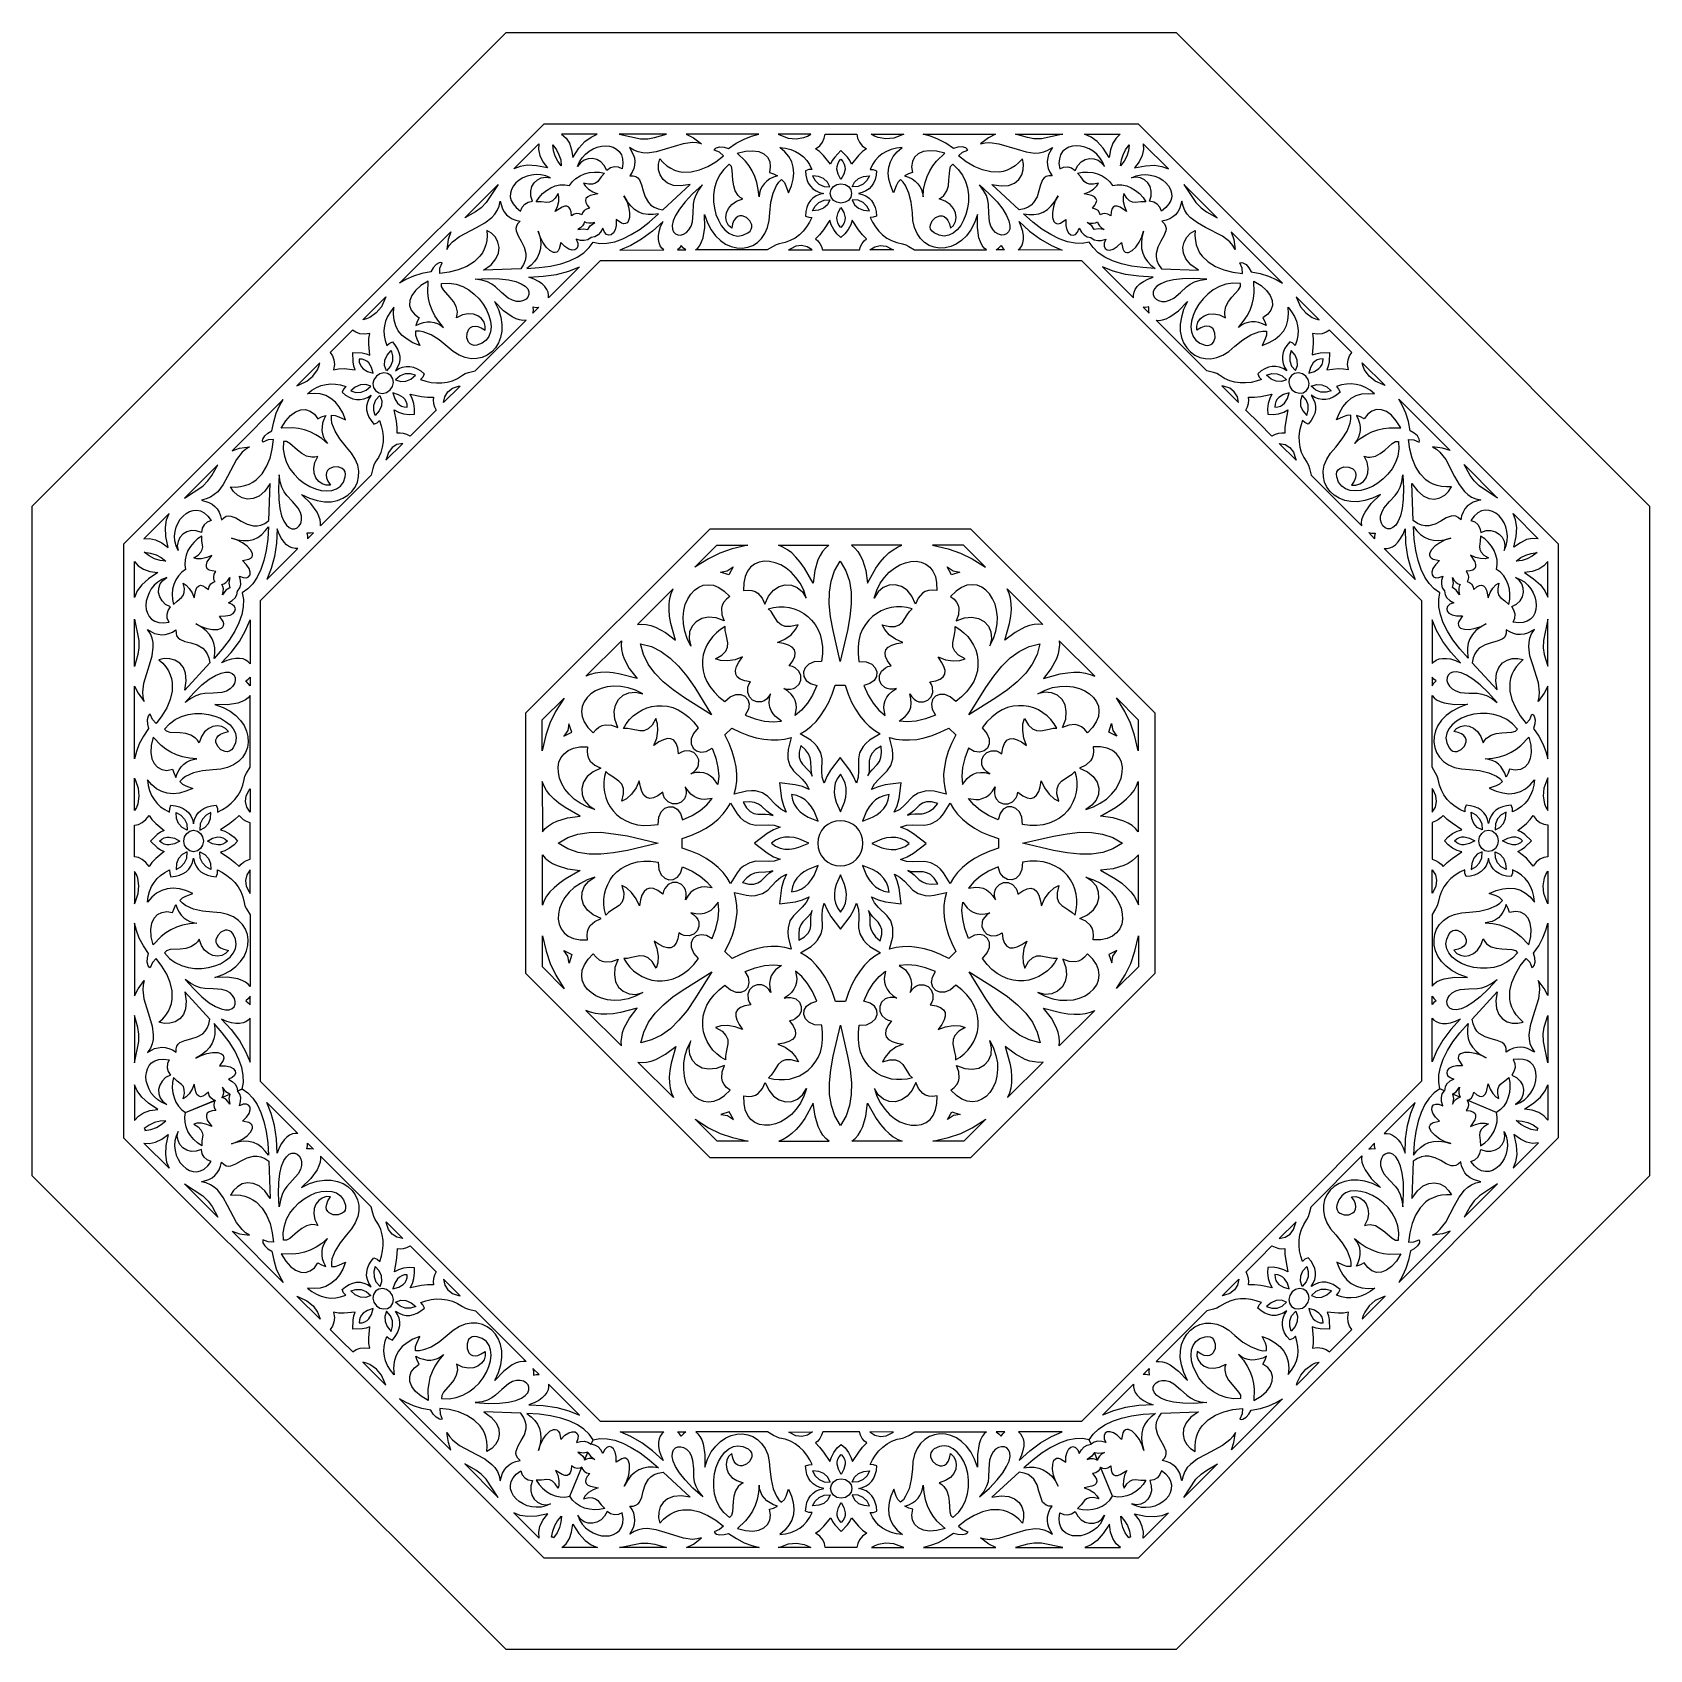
# Model space of a CAD drawing. Extents: x -530 to 530, y -528 to 532.
import ezdxf

# ---------------------------------------------------------------- set-up
doc = ezdxf.new("R2010")
doc.units = 0
doc.layers.add('PLAN_1', color=18, linetype='CONTINUOUS')

msp = doc.modelspace()

# ---------------------------------------------------------------- linework, layer by layer
at = {"layer": 'PLAN_1'}
for points in [[(-219.1, 531.5), (0.4, 531.5), (220, 531.5), (375.2, 376.3), (530.4, 221), (530.4, 1.5), (530.4, -218), (375.2, -373.3), (220, -528.5), (0.4, -528.5), (-219.1, -528.5), (-374.3, -373.3), (-529.6, -218), (-529.6, 1.5), (-529.6, 221), (-374.3, 376.3)], [(-469.5, -193.2), (-469.5, 1.5), (-469.5, 196.2), (-331.9, 333.9), (-194.2, 471.5), (0.4, 471.5), (195.1, 471.5), (332.8, 333.9), (470.5, 196.3), (470.5, 1.6), (470.5, -193.1), (332.8, -330.8), (195.2, -468.5), (0.5, -468.5), (-194.1, -468.5), (-331.8, -330.8)], [(-197.6, 458.5), (-197.8, 454.7), (-197, 450.8), (-195, 446.7), (-191.9, 442.6), (-199.1, 444), (-205, 444.4), (-209.9, 443.6), (-214.1, 442)], [(-182.9, 444.1), (-185.2, 447.1), (-186.9, 450.3), (-187.9, 453.8), (-188.5, 457.7), (-186.1, 454.6), (-184.4, 451.3), (-183.3, 447.9)], [(-182.7, 464.7), (-179.8, 462.2), (-177.6, 458.8), (-176.1, 454.5), (-175.4, 449.4), (-171.4, 455.5), (-167.4, 459.9), (-163.4, 462.9), (-159.3, 464.7)], [(-172.2, 443.5), (-171, 446.6), (-169.2, 449.3), (-167.1, 451.7), (-164.7, 453.6), (-162.1, 455.1), (-159.4, 456.2), (-156.6, 456.9), (-153.9, 457.1), (-151.3, 456.9), (-148.8, 456.2), (-146.7, 455), (-144.9, 453.4), (-143.5, 451.3), (-142.7, 448.7), (-142.5, 445.6), (-142.9, 442), (-145.5, 443.1), (-148.1, 443.3), (-150.7, 442.6), (-153, 441), (-154.7, 444.2), (-156.9, 446.6), (-159.6, 448.1), (-162.4, 448.8), (-165.3, 448.7), (-168, 447.7), (-170.4, 446)], [(-144.9, 464.7), (-130.9, 461.8), (-126.1, 461.8), (-121.7, 462.5), (-114, 464.7)], [(-101, 464.7), (-96.3, 462.4), (-91, 458.4), (-94, 459), (-97, 459.2), (-103, 458.5), (-114.9, 454.9), (-120.8, 453.1), (-126.6, 452.3), (-129.5, 452.5), (-132.4, 453.1), (-135.3, 454.2), (-138.1, 456), (-135.7, 451.4), (-135, 449.2), (-134.7, 446.8), (-134.9, 444.5), (-135.4, 442.2), (-136.5, 439.8), (-138, 437.5), (-135.8, 437.5), (-134, 437), (-132.7, 436.1), (-131.7, 434.9), (-130.3, 431.6), (-129.3, 427.7), (-128, 423.6), (-125.8, 419.9), (-124.2, 418.3), (-122.1, 416.9), (-119.5, 415.9), (-116.3, 415.2), (-98.5, 431.7), (-104.5, 430.8), (-109.4, 431.2), (-113.3, 432.7), (-116.2, 435.1), (-118.1, 438.1), (-119.1, 441.5), (-119.2, 445.1), (-118.4, 448.6), (-116.1, 446.1), (-113.7, 444.1), (-111.2, 442.5), (-108.6, 441.2), (-105.9, 440.4), (-103.3, 439.9), (-97.8, 440), (-92.3, 441.3), (-86.8, 443.6), (-81.6, 446.7), (-76.6, 450.6), (-79.2, 452.9), (-82.6, 454.3), (-82.1, 455.2), (-81.3, 455.8), (-79, 456.4), (-76.2, 456.2), (-73.3, 455.4), (-68.2, 458.8), (-63.1, 461.5), (-58.2, 463.4), (-53.4, 464.7)], [(-10.9, 425.9), (-13.6, 425.3), (-15.9, 424.3), (-18, 422.9), (-19.6, 421.2), (-21, 419.2), (-22, 416.8), (-22.6, 414.1), (-22.9, 411.1), (-20.7, 410.4), (-18.6, 410.2), (-20.2, 407), (-22.1, 404.1), (-24.3, 401.3), (-26.8, 398.8), (-29.6, 396.7), (-32.8, 395), (-36.2, 393.7), (-40, 392.9), (-42, 392.2), (-44, 391.2), (-47.9, 388.9), (-94.9, 388.9), (-93.4, 390.1), (-92.1, 391.9), (-90.9, 394.1), (-90, 396.8), (-88.9, 403.6), (-89, 412.1), (-87.1, 406.7), (-84.6, 402), (-81.8, 398.2), (-78.6, 395.1), (-75.2, 392.7), (-71.6, 391.1), (-67.9, 390.3), (-64.3, 390.1), (-60.7, 390.7), (-57.4, 391.9), (-54.3, 393.8), (-51.7, 396.4), (-49.4, 399.7), (-47.7, 403.6), (-46.6, 408.1), (-46.3, 413.3), (-45.5, 420.1), (-44.1, 426.1), (-41.9, 431.1), (-40.4, 433.2), (-38.6, 435), (-36.7, 433.1), (-35.7, 430.9), (-34, 426.4), (-32.1, 430.9), (-30.9, 435.2), (-30.5, 439.3), (-30.9, 443.1), (-31.9, 446.7), (-33.8, 450.1), (-36.4, 453.2), (-39.7, 456.1), (-35.9, 455.6), (-32.5, 454.8), (-29.4, 453.5), (-26.7, 451.9), (-24.2, 449.9), (-22, 447.5), (-20.2, 444.8), (-18.6, 441.7), (-20.7, 441.6), (-22.9, 440.8), (-22.6, 437.8), (-22, 435.1), (-21, 432.7), (-19.6, 430.7), (-18, 429), (-15.9, 427.6), (-13.6, 426.6)], [(-40.8, 464.7), (-39.2, 464.1), (-34.1, 462.2), (-28.9, 461.7), (-23.9, 462.5), (-21.6, 463.5), (-19.4, 464.7)], [(0.4, 454.1), (-3.7, 449.7), (-5.3, 447.5), (-6.4, 445.1), (-11, 450.7), (-13.6, 453.3), (-16.3, 455.1), (-13.5, 457.2), (-11.6, 459.6), (-10.5, 462.1), (-9.9, 464.7), (0.4, 464.7), (10.8, 464.7), (11.3, 462.1), (12.5, 459.6), (14.4, 457.2), (17.2, 455.1), (14.5, 453.3), (11.9, 450.7), (7.3, 445.1), (6.2, 447.5), (4.6, 449.7)], [(11.8, 425.9), (14.4, 425.3), (16.8, 424.3), (18.8, 422.9), (20.5, 421.2), (21.8, 419.2), (22.8, 416.8), (23.5, 414.1), (23.8, 411.1), (21.6, 410.4), (19.5, 410.2), (21.1, 407), (23, 404.1), (25.2, 401.3), (27.7, 398.8), (30.5, 396.7), (33.6, 395), (37.1, 393.7), (40.8, 392.9), (42.9, 392.2), (44.9, 391.2), (48.7, 388.9), (95.7, 388.9), (94.2, 390.1), (92.9, 391.9), (91.8, 394.1), (90.8, 396.8), (89.8, 403.6), (89.9, 412.1), (88, 406.7), (85.5, 402), (82.7, 398.2), (79.5, 395.1), (76, 392.7), (72.4, 391.1), (68.8, 390.3), (65.1, 390.1), (61.6, 390.7), (58.3, 391.9), (55.2, 393.8), (52.5, 396.4), (50.3, 399.7), (48.6, 403.6), (47.5, 408.1), (47.2, 413.3), (46.4, 420.1), (45, 426.1), (42.7, 431.1), (41.2, 433.2), (39.4, 435), (37.6, 433.1), (36.6, 430.9), (34.9, 426.4), (33, 430.9), (31.8, 435.2), (31.4, 439.3), (31.7, 443.1), (32.8, 446.7), (34.6, 450.1), (37.2, 453.2), (40.6, 456.1), (36.8, 455.6), (33.4, 454.8), (30.3, 453.5), (27.5, 451.9), (25.1, 449.9), (22.9, 447.5), (21, 444.8), (19.5, 441.7), (21.6, 441.6), (23.8, 440.8), (23.5, 437.8), (22.8, 435.1), (21.8, 432.7), (20.5, 430.7), (18.8, 429), (16.8, 427.6), (14.4, 426.6)], [(41.6, 464.7), (40.1, 464.1), (35, 462.2), (29.8, 461.7), (24.8, 462.5), (22.4, 463.5), (20.3, 464.7)], [(101.8, 464.7), (97.2, 462.4), (91.9, 458.4), (94.9, 459), (97.9, 459.2), (103.9, 458.5), (115.8, 454.9), (121.7, 453.1), (127.5, 452.3), (130.4, 452.5), (133.3, 453.1), (136.1, 454.2), (139, 456), (136.5, 451.4), (135.9, 449.2), (135.6, 446.8), (135.7, 444.5), (136.3, 442.2), (137.3, 439.8), (138.8, 437.5), (136.6, 437.5), (134.9, 437), (133.6, 436.1), (132.6, 434.9), (131.2, 431.6), (130.2, 427.7), (128.9, 423.6), (126.7, 419.9), (125.1, 418.3), (123, 416.9), (120.4, 415.9), (117.2, 415.2), (99.3, 431.7), (105.3, 430.8), (110.3, 431.2), (114.2, 432.7), (117, 435.1), (119, 438.1), (119.9, 441.5), (120, 445.1), (119.3, 448.6), (116.9, 446.1), (114.5, 444.1), (112, 442.5), (109.4, 441.2), (106.8, 440.4), (104.1, 439.9), (98.7, 440), (93.2, 441.3), (87.7, 443.6), (82.4, 446.7), (77.4, 450.6), (80.1, 452.9), (83.5, 454.3), (83, 455.2), (82.2, 455.8), (79.9, 456.4), (77, 456.2), (74.2, 455.4), (69.1, 458.8), (64, 461.5), (59, 463.4), (54.3, 464.7)], [(145.8, 464.7), (131.8, 461.8), (126.9, 461.8), (122.6, 462.5), (114.8, 464.7)], [(173.1, 443.5), (171.8, 446.6), (170.1, 449.3), (168, 451.7), (165.6, 453.6), (163, 455.1), (160.3, 456.2), (157.5, 456.9), (154.7, 457.1), (152.1, 456.9), (149.7, 456.2), (147.5, 455), (145.7, 453.4), (144.4, 451.3), (143.6, 448.7), (143.3, 445.6), (143.8, 442), (146.3, 443.1), (149, 443.3), (151.5, 442.6), (153.9, 441), (155.6, 444.2), (157.8, 446.6), (160.4, 448.1), (163.3, 448.8), (166.1, 448.7), (168.9, 447.7), (171.2, 446)], [(183.5, 464.7), (180.7, 462.2), (178.5, 458.8), (177, 454.5), (176.3, 449.4), (172.2, 455.5), (168.3, 459.9), (164.3, 462.9), (160.1, 464.7)], [(183.7, 444.1), (184.2, 447.9), (185.3, 451.3), (187, 454.6), (189.4, 457.7), (188.8, 453.8), (187.8, 450.3), (186.1, 447.1)], [(198.4, 458.5), (198.7, 454.7), (197.8, 450.8), (195.9, 446.7), (192.8, 442.6), (199.9, 444), (205.9, 444.4), (210.8, 443.6), (215, 442)], [(-53.3, 423.7), (-53.8, 428.6), (-54.7, 433.1), (-56, 437.1), (-57.7, 440.8), (-59.8, 444.1), (-62.2, 447.1), (-67.6, 452.3), (-62.2, 453.6), (-57.5, 453.9), (-53.5, 453.3), (-50.2, 451.8), (-47.8, 449.6), (-46.3, 446.8), (-45.9, 443.4), (-46.5, 439.6), (-43.9, 438.8), (-41.2, 437.5), (-43.9, 436.6), (-46.2, 435.4), (-48.2, 434), (-49.9, 432.3), (-51.3, 430.5), (-52.3, 428.4), (-53, 426.2)], [(0.4, 435.1), (-1.4, 438.5), (-2.2, 441.9), (-2.1, 443.6), (-1.7, 445.2), (-0.9, 446.8), (0.4, 448.3), (1.7, 446.8), (2.6, 445.2), (3, 443.6), (3.1, 441.9), (2.3, 438.5)], [(54.2, 423.7), (54.6, 428.6), (55.5, 433.1), (56.9, 437.1), (58.6, 440.8), (60.7, 444.1), (63, 447.1), (68.5, 452.3), (63.1, 453.6), (58.4, 453.9), (54.3, 453.3), (51.1, 451.8), (48.7, 449.6), (47.2, 446.8), (46.7, 443.4), (47.4, 439.6), (44.7, 438.8), (42.1, 437.5), (44.7, 436.6), (47.1, 435.4), (49.1, 434), (50.8, 432.3), (52.1, 430.5), (53.2, 428.4), (53.9, 426.2)], [(-189.9, 436.1), (-193, 437.4), (-196.2, 438.2), (-199.3, 438.3), (-202.4, 438), (-205.3, 437.2), (-208, 436.1), (-210.5, 434.6), (-212.6, 432.8), (-214.2, 430.8), (-215.5, 428.6), (-216.2, 426.2), (-216.3, 423.8), (-215.8, 421.4), (-214.5, 419), (-212.5, 416.6), (-209.6, 414.4), (-208.6, 416.9), (-206.8, 418.9), (-204.5, 420.2), (-201.8, 420.8), (-202.9, 424.2), (-202.9, 427.5), (-202.2, 430.4), (-200.6, 432.9), (-198.5, 434.9), (-196, 436.2), (-193, 436.6)], [(-169.5, 411.9), (-170.9, 412.6), (-172.6, 412.8), (-174.4, 412.4), (-176.3, 411.2), (-176.5, 413.8), (-177.1, 415.7), (-178, 416.9), (-179.2, 417.5), (-180.6, 417.5), (-182.4, 416.9), (-186.8, 414), (-185.3, 417.3), (-184.5, 420.7), (-184.5, 423.7), (-185, 425.8), (-186.9, 422.9), (-188.7, 421.1), (-190.6, 420.2), (-192.4, 420), (-196, 420.5), (-199.4, 420.5), (-197.5, 423.3), (-195.2, 425.8), (-192.6, 427.9), (-189.8, 429.6), (-186.9, 430.8), (-183.8, 431.5), (-180.6, 431.6), (-177.5, 431.1), (-175.6, 433.7), (-173.3, 435.8), (-170.6, 437.5), (-167.7, 438.8), (-164.5, 439.6), (-161.2, 439.9), (-157.8, 439.8), (-154.5, 439.1), (-156.8, 436.7), (-159, 433.8), (-160.5, 432.7), (-162.4, 432), (-165, 431.9), (-168.4, 432.7), (-167.3, 430.8), (-165.1, 428.7), (-162.2, 426.9), (-158.9, 425.6), (-163.9, 424.5), (-165.6, 423.7), (-166.7, 422.7), (-167.1, 421.4), (-166.9, 419.9), (-165.9, 418.2), (-164.3, 416.2), (-166.4, 415.6), (-168, 414.7), (-169, 413.3)], [(-72.8, 445), (-76.4, 441.7), (-79.2, 437.9), (-81.2, 433.8), (-82.5, 429.5), (-83.1, 425), (-83.1, 420.5), (-82.5, 416.2), (-81.5, 412.1), (-79.9, 408.3), (-78, 404.9), (-75.7, 402.1), (-73.1, 399.9), (-70.2, 398.5), (-67.1, 398), (-63.9, 398.5), (-60.6, 400), (-59.2, 401.2), (-58.4, 402.4), (-58, 403.8), (-58.1, 405.3), (-59.3, 408), (-61.6, 410.1), (-64.4, 411.2), (-65.8, 411.2), (-67.2, 410.7), (-68.5, 409.8), (-69.7, 408.2), (-70.6, 406), (-71.2, 403.1), (-73.3, 405), (-74.6, 407.5), (-75, 410.2), (-74.6, 413.2), (-73.3, 416.1), (-71.1, 418.7), (-68, 420.8), (-63.8, 422.3), (-65.6, 423.3), (-67, 424.6), (-68.9, 427.6), (-69.9, 431), (-70.4, 434.6), (-70.8, 441.2), (-71.4, 443.6)], [(-6.8, 430.2), (-8.4, 433.4), (-11, 435.7), (-14.3, 437), (-18.3, 437.4), (-16.5, 434.3), (-14, 431.9), (-10.7, 430.4)], [(7.7, 430.2), (9.2, 433.4), (11.8, 435.7), (15.2, 437), (19.1, 437.4), (17.4, 434.3), (14.9, 431.9), (11.6, 430.4)], [(73.7, 445), (77.3, 441.7), (80, 437.9), (82, 433.8), (83.3, 429.5), (83.9, 425), (83.9, 420.5), (83.4, 416.2), (82.3, 412.1), (80.8, 408.3), (78.9, 404.9), (76.6, 402.1), (74, 399.9), (71.1, 398.5), (68, 398), (64.8, 398.5), (61.4, 400), (60.1, 401.2), (59.2, 402.4), (58.9, 403.8), (59, 405.3), (60.2, 408), (62.4, 410.1), (65.2, 411.2), (66.7, 411.2), (68.1, 410.7), (69.4, 409.8), (70.5, 408.2), (71.5, 406), (72.1, 403.1), (74.2, 405), (75.4, 407.5), (75.9, 410.2), (75.5, 413.2), (74.2, 416.1), (72, 418.7), (68.8, 420.8), (64.7, 422.3), (66.4, 423.3), (67.9, 424.6), (69.8, 427.6), (70.8, 431), (71.2, 434.6), (71.7, 441.2), (72.3, 443.6)], [(170.4, 411.9), (169.9, 413.3), (168.9, 414.7), (167.3, 415.6), (165.2, 416.2), (166.8, 418.2), (167.7, 419.9), (168, 421.4), (167.5, 422.7), (166.5, 423.7), (164.8, 424.5), (159.7, 425.6), (163.1, 426.9), (166, 428.7), (168.1, 430.8), (169.3, 432.7), (165.9, 431.9), (163.3, 432), (161.4, 432.7), (159.9, 433.8), (157.7, 436.7), (155.4, 439.1), (158.7, 439.8), (162.1, 439.9), (165.4, 439.6), (168.5, 438.8), (171.5, 437.5), (174.2, 435.8), (176.5, 433.7), (178.4, 431.1), (181.5, 431.6), (184.6, 431.5), (187.7, 430.8), (190.7, 429.6), (193.5, 427.9), (196.1, 425.8), (198.4, 423.3), (200.3, 420.5), (196.9, 420.5), (193.3, 420), (191.5, 420.2), (189.6, 421.1), (187.8, 422.9), (185.9, 425.8), (185.4, 423.7), (185.4, 420.7), (186.2, 417.3), (187.6, 414), (183.3, 416.9), (181.5, 417.5), (180, 417.5), (178.8, 416.9), (178, 415.7), (177.4, 413.8), (177.2, 411.2), (175.3, 412.3), (173.4, 412.8), (171.8, 412.6)], [(190.8, 436.1), (193.9, 437.4), (197.1, 438.2), (200.2, 438.3), (203.3, 438), (206.2, 437.2), (208.9, 436.1), (211.3, 434.6), (213.4, 432.8), (215.1, 430.8), (216.4, 428.6), (217.1, 426.2), (217.2, 423.8), (216.7, 421.4), (215.4, 419), (213.4, 416.6), (210.5, 414.4), (209.5, 416.9), (207.7, 418.9), (205.4, 420.2), (202.7, 420.8), (203.7, 424.2), (203.8, 427.5), (203, 430.4), (201.5, 432.9), (199.4, 434.9), (196.8, 436.2), (193.9, 436.6)], [(-224.2, 431.8), (-232.1, 419.9), (-235.5, 416.5), (-239.1, 413.9), (-246.1, 409.9)], [(-162.1, 394), (-157.7, 393.2), (-153, 393.4), (-147.9, 394.3), (-142.6, 396.2), (-137, 399), (-131.3, 402.6), (-125.3, 407.1), (-119.2, 412.5), (-122.7, 412.1), (-126, 412.1), (-129.2, 412.6), (-132.1, 413.7), (-134.8, 415.4), (-137.4, 417.7), (-139.7, 420.7), (-141.8, 424.4), (-140, 421), (-138.8, 417.2), (-138.2, 413.4), (-138.2, 410.1), (-139.1, 407.5), (-139.8, 406.7), (-140.8, 406.2), (-141.9, 406.1), (-143.4, 406.5), (-147, 408.8), (-147, 405), (-147.6, 402), (-148.7, 400), (-150.1, 398.8), (-151.7, 398.5), (-153.2, 399.1), (-154.6, 400.6), (-155.7, 403.1), (-157.1, 400.6), (-158.8, 398.7), (-160.9, 397.5), (-163.4, 397), (-165.5, 395.6), (-167.8, 395), (-170.3, 395.1), (-173.1, 395.9), (-172.1, 393.4), (-172, 391.3), (-172.6, 389.8), (-174, 388.9), (-175.8, 388.7), (-178, 389.4), (-180.6, 391.1), (-183.3, 393.8), (-184.2, 389.6), (-184.9, 388.3), (-185.8, 387.5), (-186.8, 387.2), (-187.9, 387.3), (-190.3, 388.5), (-192.8, 390.8), (-195, 393.9), (-196.8, 397.5), (-198, 401.1), (-196.8, 397), (-196.4, 393.3), (-196.5, 389.8), (-197.3, 386.7), (-198.6, 383.8), (-200.4, 381.3), (-202.7, 378.9), (-205.5, 376.8), (-197.4, 377.3), (-190, 378.3), (-183.3, 379.8), (-177.5, 381.8), (-172.4, 384.2), (-168.1, 387.1), (-164.7, 390.4)], [(-90.3, 431.5), (-96.8, 425.7), (-101.8, 420.4), (-105.5, 415.7), (-108.1, 411.5), (-109.6, 408), (-110.3, 405), (-110.1, 402.5), (-109.4, 400.7), (-108.1, 399.4), (-106.5, 398.7), (-104.7, 398.6), (-102.8, 399.2), (-100.9, 400.3), (-99.2, 402), (-97.8, 404.4), (-96.9, 407.3), (-96.4, 413), (-96.3, 418.6), (-95.8, 421.5), (-94.8, 424.5), (-93, 427.8)], [(0.4, 419.6), (-2.3, 420.1), (-4.5, 421.4), (-6, 423.5), (-6.6, 425.9), (-6, 428.4), (-4.5, 430.4), (-2.3, 431.8), (0.4, 432.3), (3.2, 431.8), (5.4, 430.4), (6.9, 428.4), (7.4, 425.9), (6.9, 423.5), (5.4, 421.4), (3.2, 420.1)], [(91.2, 431.5), (97.6, 425.7), (102.7, 420.4), (106.4, 415.7), (109, 411.5), (110.5, 408), (111.1, 405), (111, 402.5), (110.2, 400.7), (109, 399.4), (107.4, 398.7), (105.6, 398.6), (103.6, 399.2), (101.8, 400.3), (100.1, 402), (98.7, 404.4), (97.8, 407.3), (97.3, 413), (97.2, 418.6), (96.7, 421.5), (95.7, 424.5), (93.9, 427.8)], [(164.2, 397), (166.4, 395.6), (168.7, 395), (171.2, 395.1), (174, 395.9), (173, 393.4), (172.9, 391.3), (173.5, 389.8), (174.9, 388.9), (176.7, 388.7), (178.9, 389.4), (181.5, 391.1), (184.2, 393.8), (185.1, 389.6), (185.8, 388.3), (186.7, 387.5), (187.7, 387.2), (188.8, 387.3), (191.2, 388.5), (193.7, 390.8), (195.9, 393.9), (197.7, 397.5), (198.8, 401.1), (197.7, 397), (197.3, 393.3), (197.4, 389.8), (198.2, 386.7), (199.5, 383.8), (201.3, 381.3), (203.6, 378.9), (206.4, 376.8), (198.3, 377.3), (190.9, 378.3), (184.2, 379.8), (178.4, 381.8), (173.3, 384.2), (169, 387.1), (165.6, 390.4), (163, 394), (158.6, 393.2), (153.8, 393.4), (148.8, 394.3), (143.5, 396.2), (137.9, 399), (132.1, 402.6), (126.2, 407.1), (120.1, 412.5), (123.6, 412.1), (126.9, 412.1), (130, 412.6), (133, 413.7), (135.7, 415.4), (138.2, 417.7), (140.6, 420.7), (142.7, 424.4), (140.9, 421), (139.7, 417.2), (139.1, 413.4), (139.1, 410.1), (140, 407.5), (140.7, 406.7), (141.6, 406.2), (142.8, 406.1), (144.2, 406.5), (147.8, 408.8), (147.9, 405), (148.5, 402), (149.6, 400), (151, 398.8), (152.6, 398.5), (154.1, 399.1), (155.5, 400.6), (156.6, 403.1), (158, 400.6), (159.7, 398.7), (161.7, 397.5)], [(225.1, 431.8), (233, 419.9), (236.4, 416.5), (240, 413.9), (247, 409.9)], [(-255.3, 400.7), (-257, 395.8), (-257.9, 389.2), (-256.3, 391.8), (-254.3, 394.1), (-249.5, 397.8), (-238.5, 403.7), (-233.1, 406.6), (-228.4, 410.2), (-226.5, 412.3), (-224.9, 414.8), (-223.7, 417.6), (-222.9, 420.9), (-221.4, 415.9), (-220.3, 413.8), (-218.8, 412), (-217.1, 410.5), (-215, 409.2), (-212.7, 408.3), (-209.9, 407.7), (-211.5, 406.1), (-212.3, 404.5), (-212.7, 403), (-212.5, 401.4), (-211.2, 398.1), (-209.2, 394.6), (-207.2, 390.8), (-206.1, 386.6), (-206.1, 384.3), (-206.6, 381.9), (-207.7, 379.3), (-209.5, 376.6), (-233.8, 375.7), (-228.9, 379.2), (-225.7, 383), (-224, 386.8), (-223.6, 390.5), (-224.4, 394), (-226.1, 397.2), (-228.6, 399.8), (-231.7, 401.7), (-231.5, 398.3), (-231.8, 395.1), (-232.4, 392.2), (-233.4, 389.5), (-234.6, 387.1), (-236.2, 384.9), (-240.1, 381), (-244.9, 378), (-250.4, 375.8), (-256.3, 374.3), (-262.6, 373.5), (-262.4, 377), (-261, 380.5), (-261.9, 380.7), (-262.9, 380.5), (-265, 379.3), (-266.9, 377.2), (-268.3, 374.6), (-274.3, 373.4), (-279.8, 371.7), (-284.7, 369.6), (-289, 367.1)], [(-6.8, 421.7), (-8.4, 418.5), (-11, 416.2), (-14.3, 414.9), (-18.3, 414.5), (-16.5, 417.6), (-14, 420), (-10.7, 421.5)], [(0.4, 403.6), (-0.9, 405.1), (-1.7, 406.7), (-2.1, 408.3), (-2.2, 410), (-1.4, 413.4), (0.4, 416.8), (2.3, 413.4), (3.1, 410), (3, 408.3), (2.6, 406.7), (1.7, 405.1)], [(7.7, 421.7), (9.2, 418.5), (11.8, 416.2), (15.2, 414.9), (19.1, 414.5), (17.4, 417.6), (14.9, 420), (11.6, 421.5)], [(256.2, 400.8), (257.9, 395.8), (258.8, 389.2), (257.2, 391.8), (255.2, 394.1), (250.4, 397.9), (239.4, 403.7), (234, 406.6), (229.3, 410.2), (227.4, 412.3), (225.8, 414.8), (224.6, 417.6), (223.8, 420.9), (222.3, 415.9), (221.2, 413.8), (219.7, 412), (218, 410.5), (215.9, 409.2), (213.5, 408.3), (210.8, 407.7), (212.4, 406.1), (213.2, 404.5), (213.6, 403), (213.4, 401.4), (212.1, 398.1), (210, 394.6), (208.1, 390.8), (207, 386.6), (207, 384.3), (207.5, 381.9), (208.6, 379.3), (210.4, 376.6), (234.7, 375.7), (229.8, 379.2), (226.5, 383), (224.9, 386.8), (224.5, 390.5), (225.3, 394), (227, 397.2), (229.5, 399.8), (232.5, 401.7), (232.4, 398.3), (232.7, 395.1), (233.3, 392.2), (234.3, 389.6), (235.5, 387.1), (237.1, 384.9), (241, 381.1), (245.8, 378.1), (251.3, 375.8), (257.2, 374.3), (263.5, 373.5), (263.3, 377), (261.9, 380.5), (262.8, 380.7), (263.8, 380.5), (265.9, 379.3), (267.8, 377.2), (269.2, 374.6), (275.2, 373.5), (280.7, 371.7), (285.6, 369.6), (289.9, 367.1)], [(-167.7, 407.4), (-168.1, 406), (-168.9, 404.7), (-170.2, 403.4), (-172.1, 402.2), (-168.4, 402.8), (-165.5, 402.2), (-163.9, 404.7), (-160.9, 406.9), (-163, 406.4), (-164.9, 406.4), (-166.4, 406.7)], [(-144.5, 388.8), (-144.5, 388.8), (-115.7, 388.9), (-117, 390.1), (-118, 391.6), (-118.8, 393.5), (-119.2, 395.7), (-119.2, 398.2), (-118.7, 401), (-117.8, 404.2), (-116.2, 407.6), (-123.2, 401.2), (-130.3, 395.9), (-137.4, 391.8)], [(0.4, 397.1), (-2.2, 399.4), (-4.3, 402.3), (-6, 405.4), (-6.9, 408.3), (-11.1, 402.1), (-13.7, 398.8), (-16.3, 396.1), (-14.8, 394.9), (-13.5, 393.2), (-12.4, 391.1), (-11.6, 388.9), (0.4, 388.9), (12.5, 388.9), (13.3, 391.1), (14.4, 393.2), (15.7, 394.9), (17.2, 396.1), (14.5, 398.8), (12, 402.1), (7.8, 408.3), (6.8, 405.4), (5.2, 402.3), (3, 399.4)], [(145.3, 388.8), (145.3, 388.8), (116.6, 388.9), (117.9, 390.1), (118.9, 391.6), (119.7, 393.5), (120.1, 395.7), (120.1, 398.2), (119.6, 401), (118.6, 404.2), (117.1, 407.6), (124, 401.2), (131.1, 395.9), (138.3, 391.8)], [(168.5, 407.4), (168.9, 406), (169.8, 404.7), (171.1, 403.4), (173, 402.2), (169.3, 402.8), (166.4, 402.2), (164.8, 404.7), (161.7, 406.9), (163.9, 406.4), (165.7, 406.4), (167.3, 406.7)], [(-380, -156.1), (-380, 1.5), (-380, 159.1), (-157.2, 382), (158, 382), (380.9, 159.2), (381, -156), (269.5, -267.5), (158.1, -378.9), (0.5, -378.9), (-157.1, -378.9), (-268.6, -267.5)], [(-106.8, 388.9), (-101.3, 388.9), (-102.8, 390.1), (-104.4, 391.7), (-105.5, 390.1)], [(-18.4, 388.9), (-21.7, 391), (-25.4, 391.9), (-29.2, 391.4), (-32.9, 389.5), (-33.9, 388.9)], [(19.3, 388.9), (22.6, 391), (26.2, 391.9), (30.1, 391.4), (33.8, 389.5), (34.8, 388.9)], [(107.7, 388.9), (102.1, 388.9), (103.7, 390.1), (105.3, 391.7), (106.4, 390.1)], [(-170.9, 377.9), (-171, 377.9), (-191.3, 357.6), (-191.2, 359.3), (-191.6, 361.2), (-192.4, 363), (-193.7, 364.9), (-195.4, 366.6), (-197.8, 368.3), (-200.7, 369.8), (-204.2, 371.1), (-194.7, 371.6), (-186, 372.9), (-178, 375)], [(171.8, 377.9), (171.8, 377.9), (192.2, 357.6), (192.1, 359.3), (192.5, 361.2), (193.3, 363), (194.6, 364.9), (196.3, 366.6), (198.7, 368.3), (201.6, 369.8), (205.1, 371.1), (195.6, 371.6), (186.9, 372.9), (178.9, 375)], [(-260.1, 338.1), (-263.2, 341.9), (-265.7, 345.7), (-267.6, 349.5), (-269, 353.3), (-269.9, 357.1), (-270.3, 360.9), (-270.2, 368.4), (-274.9, 365.5), (-278.4, 362.4), (-280.8, 359.1), (-282.1, 355.7), (-282.3, 352.5), (-281.3, 349.5), (-279.2, 346.7), (-276.1, 344.5), (-277.4, 342), (-278.3, 339.3), (-275.8, 340.5), (-273.3, 341.3), (-270.9, 341.7), (-268.6, 341.8), (-266.3, 341.4), (-264.1, 340.7), (-262, 339.6)], [(-261.3, 366.9), (-256.4, 367.1), (-251.8, 366.4), (-247.5, 364.9), (-243.5, 362.7), (-239.9, 360), (-236.8, 356.9), (-234.1, 353.4), (-231.9, 349.7), (-230.3, 346), (-229.3, 342.2), (-228.9, 338.6), (-229.2, 335.2), (-230.3, 332.2), (-232.1, 329.7), (-234.7, 327.7), (-238.2, 326.5), (-239.9, 326.3), (-241.4, 326.6), (-242.7, 327.3), (-243.6, 328.4), (-244.7, 331.2), (-244.6, 334.3), (-243.4, 337), (-242.4, 338.1), (-241.1, 338.7), (-239.4, 338.9), (-237.5, 338.7), (-235.3, 337.8), (-232.8, 336.2), (-232.7, 339), (-233.5, 341.6), (-235.2, 343.9), (-237.5, 345.7), (-240.5, 346.8), (-243.9, 347.1), (-247.6, 346.4), (-251.6, 344.5), (-251.1, 346.5), (-251, 348.3), (-251.8, 351.8), (-253.5, 355), (-255.7, 357.8), (-260, 362.8), (-261.3, 364.9)], [(-239.4, 369.7), (-230.7, 370.2), (-223.4, 370), (-217.5, 369.3), (-212.7, 368.2), (-209.1, 366.7), (-206.5, 365.1), (-204.9, 363.3), (-204.1, 361.4), (-204.1, 359.6), (-204.8, 358), (-206, 356.7), (-207.7, 355.7), (-209.9, 355.1), (-212.3, 355.2), (-214.9, 355.9), (-217.7, 357.3), (-222, 361), (-226, 364.8), (-228.4, 366.5), (-231.3, 368), (-234.9, 369.1)], [(240.3, 369.7), (231.6, 370.2), (224.3, 370), (218.4, 369.3), (213.6, 368.2), (210, 366.7), (207.4, 365.1), (205.8, 363.3), (205, 361.4), (205, 359.6), (205.7, 358), (206.9, 356.7), (208.6, 355.7), (210.8, 355.1), (213.2, 355.2), (215.8, 355.9), (218.6, 357.3), (222.9, 361), (226.9, 364.8), (229.3, 366.5), (232.2, 368), (235.8, 369.1)], [(262.2, 366.9), (257.3, 367.1), (252.7, 366.4), (248.4, 364.9), (244.4, 362.7), (240.8, 360), (237.7, 356.9), (235, 353.4), (232.8, 349.7), (231.2, 346), (230.2, 342.2), (229.8, 338.6), (230.1, 335.2), (231.2, 332.2), (233, 329.7), (235.6, 327.7), (239.1, 326.5), (240.9, 326.3), (242.4, 326.6), (243.6, 327.3), (244.5, 328.4), (245.6, 331.2), (245.5, 334.3), (244.3, 337.1), (243.3, 338.1), (242, 338.7), (240.3, 339), (238.4, 338.7), (236.2, 337.8), (233.7, 336.2), (233.6, 339), (234.4, 341.6), (236.1, 343.9), (238.4, 345.7), (241.4, 346.8), (244.8, 347.1), (248.6, 346.4), (252.5, 344.5), (252, 346.5), (251.9, 348.4), (252.7, 351.8), (254.4, 355), (256.6, 357.9), (260.9, 362.8), (262.2, 365)], [(261, 338.1), (264.1, 341.9), (266.6, 345.7), (268.6, 349.5), (269.9, 353.3), (270.8, 357.1), (271.2, 360.9), (271.1, 368.4), (275.8, 365.5), (279.3, 362.4), (281.7, 359.1), (283, 355.8), (283.2, 352.5), (282.2, 349.5), (280.1, 346.8), (277, 344.5), (278.3, 342), (279.2, 339.3), (276.7, 340.5), (274.3, 341.3), (271.8, 341.8), (269.5, 341.8), (267.2, 341.4), (265, 340.7), (262.9, 339.6)], [(-297.9, 358.2), (-298.5, 356.6), (-300.8, 351.7), (-304.2, 347.7), (-308.3, 344.7), (-310.6, 343.7), (-313, 343.1)], [(-291.6, 309.6), (-289.3, 311.1), (-286.9, 312), (-284.5, 312.5), (-282.1, 312.5), (-279.7, 312), (-277.3, 311), (-275, 309.6), (-272.7, 307.7), (-273.6, 305.6), (-275.1, 304), (-271.7, 302.8), (-268.2, 302.1), (-264.7, 301.7), (-261.2, 301.7), (-257.7, 302.2), (-254.3, 303.2), (-250.9, 304.7), (-247.7, 306.8), (-245.8, 307.8), (-243.6, 308.5), (-239.3, 309.6), (-206, 342.8), (-208, 342.6), (-210.2, 343), (-212.5, 343.7), (-215.1, 345), (-220.7, 349), (-226.6, 355.1), (-224.1, 349.9), (-222.6, 344.9), (-221.9, 340.1), (-221.9, 335.7), (-222.7, 331.6), (-224.1, 327.9), (-226.1, 324.7), (-228.5, 322.1), (-231.4, 319.9), (-234.7, 318.5), (-238.2, 317.7), (-241.9, 317.6), (-245.8, 318.3), (-249.8, 319.9), (-253.8, 322.3), (-257.7, 325.7), (-263, 330), (-268.2, 333.2), (-273.4, 335.2), (-275.9, 335.6), (-278.5, 335.6), (-278.4, 333), (-277.6, 330.7), (-275.6, 326.3), (-280.1, 328.1), (-284, 330.4), (-287.2, 332.9), (-289.7, 335.9), (-291.4, 339.2), (-292.5, 342.9), (-292.9, 346.9), (-292.6, 351.3), (-294.9, 348.3), (-296.7, 345.3), (-298, 342.2), (-298.8, 339.1), (-299.1, 336), (-299, 332.8), (-298.4, 329.5), (-297.3, 326.2), (-295.7, 327.6), (-293.6, 328.6), (-291.7, 326.3), (-290.3, 323.9), (-289.3, 321.6), (-288.8, 319.2), (-288.8, 316.8), (-289.2, 314.4), (-290.2, 312)], [(-197.6, 351.3), (-201.5, 347.4), (-201.2, 349.3), (-201.3, 351.6), (-199.4, 351.2)], [(198.5, 351.3), (202.4, 347.4), (202.1, 349.3), (202.2, 351.6), (200.3, 351.2)], [(292.6, 309.7), (290.2, 311.1), (287.8, 312.1), (285.4, 312.5), (283, 312.5), (280.6, 312), (278.3, 311), (275.9, 309.6), (273.6, 307.7), (274.6, 305.6), (276, 304), (272.6, 302.9), (269.2, 302.1), (265.6, 301.7), (262.1, 301.8), (258.6, 302.2), (255.2, 303.2), (251.8, 304.7), (248.6, 306.8), (246.7, 307.8), (244.5, 308.5), (240.2, 309.6), (207, 342.8), (208.9, 342.7), (211.1, 343), (213.5, 343.7), (216, 345), (221.6, 349), (227.5, 355.1), (225, 349.9), (223.5, 344.9), (222.8, 340.2), (222.8, 335.7), (223.6, 331.6), (225, 328), (227, 324.8), (229.5, 322.1), (232.3, 320), (235.6, 318.5), (239.1, 317.7), (242.8, 317.6), (246.7, 318.3), (250.7, 319.9), (254.7, 322.4), (258.6, 325.8), (263.9, 330), (269.1, 333.2), (274.3, 335.2), (276.9, 335.7), (279.4, 335.7), (279.3, 333), (278.5, 330.7), (276.5, 326.3), (281, 328.2), (284.9, 330.4), (288.1, 333), (290.6, 335.9), (292.4, 339.3), (293.4, 342.9), (293.8, 347), (293.5, 351.4), (295.8, 348.4), (297.6, 345.3), (298.9, 342.3), (299.7, 339.1), (300, 336), (299.9, 332.8), (299.3, 329.5), (298.2, 326.2), (296.6, 327.7), (294.5, 328.6), (292.6, 326.3), (291.2, 324), (290.2, 321.6), (289.7, 319.2), (289.7, 316.8), (290.2, 314.4), (291.1, 312)], [(298.8, 358.2), (299.4, 356.7), (301.7, 351.7), (305.1, 347.7), (309.2, 344.7), (311.5, 343.7), (313.9, 343.1)], [(-319.6, 321.6), (-313.5, 321.4), (-310.8, 320.9), (-308.3, 320), (-309.1, 327.2), (-309, 330.9), (-308.4, 334.1), (-311.9, 333.6), (-314.9, 333.9), (-317.5, 334.9), (-319.7, 336.4), (-327, 329), (-334.4, 321.7), (-332.9, 319.5), (-331.9, 316.9), (-331.6, 313.9), (-332.1, 310.4), (-328.9, 311), (-325.2, 311.1), (-318, 310.3), (-318.9, 312.8), (-319.4, 315.5)], [(320.5, 321.6), (320.3, 315.5), (319.8, 312.8), (318.9, 310.4), (326.2, 311.1), (329.8, 311), (333, 310.5), (332.5, 313.9), (332.8, 316.9), (333.8, 319.5), (335.3, 321.7), (327.9, 329.1), (320.6, 336.4), (318.4, 334.9), (315.8, 334), (312.8, 333.7), (309.4, 334.1), (309.9, 330.9), (310, 327.3), (309.3, 320.1), (311.7, 320.9), (314.4, 321.4)], [(-297.5, 309.7), (-298.7, 313.1), (-298.5, 316.6), (-297, 319.9), (-294.5, 322.9), (-293.5, 319.5), (-293.6, 316), (-294.9, 312.7)], [(298.4, 309.8), (299.6, 313.2), (299.4, 316.6), (298, 319.9), (295.4, 323), (294.5, 319.6), (294.5, 316.1), (295.8, 312.7)], [(-356.2, 299.9), (-354.6, 300.5), (-349.7, 302.8), (-345.7, 306.2), (-342.7, 310.3), (-341.7, 312.6), (-341.1, 315)], [(-306.1, 308.1), (-307.2, 311.8), (-309.1, 314.8), (-310.3, 315.9), (-311.7, 316.7), (-313.4, 317.3), (-315.4, 317.4), (-315.3, 315.4), (-314.7, 313.7), (-313.9, 312.3), (-312.8, 311), (-309.8, 309.2)], [(-295.1, 297.1), (-293.6, 299.4), (-292.9, 302), (-293.3, 304.4), (-294.7, 306.6), (-296.8, 307.9), (-299.3, 308.3), (-301.8, 307.7), (-304.1, 306.1), (-305.7, 303.8), (-306.3, 301.3), (-305.9, 298.8), (-304.6, 296.7), (-302.5, 295.3), (-300, 294.9), (-297.4, 295.5)], [(-291.5, 303.8), (-288.1, 302.6), (-284.7, 302.8), (-281.4, 304.2), (-278.4, 306.8), (-281.7, 307.7), (-285.2, 307.7), (-288.6, 306.4)], [(292.5, 303.8), (289.1, 302.6), (285.6, 302.8), (282.3, 304.3), (279.3, 306.8), (282.7, 307.8), (286.2, 307.7), (289.5, 306.4)], [(296, 297.1), (298.3, 295.6), (300.9, 295), (303.4, 295.3), (305.5, 296.7), (306.9, 298.8), (307.2, 301.3), (306.6, 303.9), (305, 306.2), (302.8, 307.7), (300.2, 308.3), (297.7, 308), (295.6, 306.6), (294.2, 304.5), (293.9, 302), (294.5, 299.4)], [(307, 308.1), (310.7, 309.3), (313.7, 311.1), (314.8, 312.3), (315.7, 313.7), (316.2, 315.5), (316.4, 317.5), (314.3, 317.3), (312.6, 316.8), (311.2, 315.9), (310, 314.8), (308.2, 311.9)], [(357.1, 300), (355.5, 300.6), (350.6, 302.9), (346.6, 306.2), (343.6, 310.3), (342.6, 312.6), (342, 315)], [(-307.6, 293.6), (-309.1, 291.3), (-310, 288.9), (-310.5, 286.5), (-310.5, 284.1), (-310, 281.7), (-309, 279.3), (-307.6, 277), (-305.7, 274.6), (-303.6, 275.6), (-302, 277.1), (-300.9, 273.7), (-300.1, 270.2), (-299.7, 266.7), (-299.7, 263.2), (-300.2, 259.7), (-301.2, 256.2), (-302.7, 252.9), (-304.8, 249.7), (-305.8, 247.8), (-306.5, 245.6), (-307.6, 241.3), (-340.8, 208), (-340.6, 210), (-341, 212.1), (-341.7, 214.5), (-343, 217.1), (-347, 222.7), (-353.1, 228.5), (-347.9, 226.1), (-342.9, 224.6), (-338.1, 223.9), (-333.7, 223.9), (-329.6, 224.7), (-326, 226.1), (-322.7, 228.1), (-320.1, 230.5), (-318, 233.4), (-316.5, 236.6), (-315.7, 240.2), (-315.6, 243.9), (-316.3, 247.8), (-317.9, 251.8), (-320.3, 255.7), (-323.7, 259.7), (-328, 265), (-331.2, 270.2), (-333.2, 275.4), (-333.6, 277.9), (-333.6, 280.5), (-331, 280.4), (-328.7, 279.6), (-324.3, 277.6), (-326.1, 282.1), (-328.4, 286), (-330.9, 289.2), (-333.9, 291.6), (-337.2, 293.4), (-340.9, 294.5), (-344.9, 294.9), (-349.3, 294.6), (-346.3, 296.9), (-343.3, 298.7), (-340.2, 300), (-337.1, 300.8), (-334, 301.1), (-330.8, 301), (-327.5, 300.4), (-324.2, 299.3), (-325.6, 297.7), (-326.6, 295.6), (-324.3, 293.7), (-321.9, 292.3), (-319.6, 291.3), (-317.2, 290.8), (-314.8, 290.8), (-312.4, 291.2), (-310, 292.2)], [(-307.7, 299.5), (-311.1, 300.7), (-314.6, 300.5), (-317.9, 299), (-320.9, 296.5), (-317.5, 295.5), (-314, 295.6), (-310.7, 296.9)], [(-260.1, 288.8), (-259.3, 292.6), (-257.3, 295.8), (-254.3, 298.2), (-250.3, 299.5), (-249.2, 299.7)], [(261, 288.8), (260.2, 292.6), (258.2, 295.8), (255.2, 298.2), (251.2, 299.5), (250.1, 299.8)], [(308.6, 293.7), (310, 291.3), (311, 288.9), (311.4, 286.5), (311.4, 284.1), (310.9, 281.7), (309.9, 279.4), (308.5, 277), (306.6, 274.7), (304.5, 275.7), (302.9, 277.1), (301.8, 273.7), (301, 270.3), (300.6, 266.7), (300.7, 263.2), (301.2, 259.7), (302.1, 256.3), (303.7, 252.9), (305.7, 249.7), (306.8, 247.8), (307.4, 245.6), (308.5, 241.3), (341.8, 208.1), (341.6, 210), (341.9, 212.2), (342.7, 214.6), (343.9, 217.1), (347.9, 222.7), (354, 228.6), (348.8, 226.1), (343.8, 224.6), (339.1, 223.9), (334.6, 224), (330.6, 224.7), (326.9, 226.1), (323.7, 228.1), (321, 230.6), (318.9, 233.4), (317.4, 236.7), (316.6, 240.2), (316.5, 244), (317.2, 247.8), (318.8, 251.8), (321.3, 255.8), (324.7, 259.7), (328.9, 265), (332.2, 270.2), (334.1, 275.4), (334.6, 278), (334.6, 280.5), (331.9, 280.4), (329.6, 279.6), (325.2, 277.6), (327.1, 282.1), (329.3, 286), (331.9, 289.2), (334.8, 291.7), (338.1, 293.5), (341.8, 294.6), (345.9, 294.9), (350.2, 294.6), (347.3, 296.9), (344.2, 298.7), (341.2, 300), (338, 300.8), (334.9, 301.2), (331.7, 301), (328.4, 300.4), (325.1, 299.3), (326.6, 297.7), (327.5, 295.6), (325.2, 293.7), (322.9, 292.3), (320.5, 291.3), (318.1, 290.8), (315.7, 290.8), (313.3, 291.3), (310.9, 292.2)], [(308.6, 299.5), (312, 300.7), (315.5, 300.5), (318.8, 299.1), (321.8, 296.5), (318.5, 295.6), (315, 295.6), (311.6, 296.9)], [(-398.7, 257.3), (-393.8, 259), (-387.2, 259.9), (-389.8, 258.2), (-392.1, 256.3), (-395.8, 251.5), (-401.6, 240.5), (-404.6, 235.1), (-408.1, 230.4), (-410.3, 228.5), (-412.8, 226.9), (-415.6, 225.7), (-418.8, 224.9), (-413.9, 223.4), (-411.8, 222.2), (-410, 220.8), (-408.5, 219.1), (-407.2, 217), (-406.3, 214.6), (-405.6, 211.9), (-404.1, 213.4), (-402.5, 214.3), (-401, 214.6), (-399.4, 214.5), (-396.1, 213.2), (-392.6, 211.1), (-388.8, 209.2), (-384.6, 208.1), (-382.3, 208.1), (-379.9, 208.6), (-377.3, 209.7), (-374.6, 211.5), (-373.7, 235.8), (-377.2, 230.8), (-381, 227.6), (-384.8, 225.9), (-388.5, 225.6), (-392, 226.4), (-395.1, 228.1), (-397.7, 230.6), (-399.7, 233.6), (-396.3, 233.5), (-393.1, 233.8), (-390.2, 234.4), (-387.5, 235.3), (-385.1, 236.6), (-382.8, 238.2), (-379, 242.1), (-376, 246.9), (-373.8, 252.4), (-372.3, 258.3), (-371.5, 264.6), (-375, 264.4), (-378.5, 262.9), (-378.7, 263.9), (-378.5, 264.9), (-377.3, 267), (-375.2, 268.9), (-372.6, 270.3), (-371.4, 276.3), (-369.7, 281.8), (-367.6, 286.7), (-365.1, 290.9)], [(-301.8, 293.5), (-300.6, 290.1), (-300.8, 286.7), (-302.2, 283.4), (-304.8, 280.3), (-305.7, 283.7), (-305.7, 287.2), (-304.4, 290.6)], [(-283.8, 285.8), (-284, 287.8), (-284.5, 289.6), (-285.4, 291), (-286.5, 292.2), (-289.5, 294), (-293.2, 295.2), (-292, 291.4), (-290.2, 288.5), (-289, 287.4), (-287.6, 286.5), (-285.8, 286)], [(-279.2, 281.2), (-279, 284.7), (-279.5, 288.3), (-280.6, 291.6), (-282, 294.4), (-274.6, 292.9), (-270.5, 292.4), (-266.7, 292.3), (-266.9, 290.4), (-266.6, 288.3), (-266, 286.1), (-264.9, 283.9), (-273.4, 275.4), (-281.9, 266.9), (-284.1, 267.9), (-286.3, 268.6), (-288.4, 268.9), (-290.4, 268.7), (-290.4, 272.5), (-290.9, 276.6), (-292.4, 284), (-289.6, 282.6), (-286.3, 281.5), (-282.7, 281)], [(280.2, 281.3), (283.6, 281), (287.2, 281.5), (290.6, 282.6), (293.3, 284), (291.9, 276.6), (291.4, 272.5), (291.3, 268.7), (289.4, 268.9), (287.2, 268.6), (285, 268), (282.9, 266.9), (274.4, 275.4), (265.8, 283.9), (266.9, 286.1), (267.5, 288.3), (267.8, 290.4), (267.6, 292.4), (271.4, 292.4), (275.5, 292.9), (282.9, 294.4), (281.5, 291.6), (280.5, 288.3), (280, 284.7)], [(284.8, 285.9), (286.8, 286), (288.5, 286.6), (289.9, 287.4), (291.1, 288.5), (293, 291.5), (294.1, 295.2), (290.4, 294.1), (287.4, 292.2), (286.3, 291), (285.5, 289.6), (284.9, 287.9)], [(302.7, 293.6), (301.5, 290.2), (301.7, 286.7), (303.2, 283.4), (305.7, 280.4), (306.7, 283.8), (306.6, 287.3), (305.3, 290.6)], [(399.7, 257.4), (394.7, 259), (388.1, 259.9), (390.7, 258.3), (393, 256.3), (396.8, 251.6), (402.6, 240.5), (405.5, 235.2), (409.1, 230.5), (411.2, 228.5), (413.7, 226.9), (416.5, 225.7), (419.8, 225), (414.8, 223.5), (412.8, 222.3), (410.9, 220.9), (409.4, 219.1), (408.1, 217.1), (407.2, 214.7), (406.6, 212), (405, 213.5), (403.5, 214.4), (401.9, 214.7), (400.3, 214.5), (397, 213.2), (393.6, 211.2), (389.8, 209.2), (385.6, 208.1), (383.3, 208.1), (380.8, 208.6), (378.3, 209.7), (375.5, 211.5), (374.6, 235.8), (378.2, 230.9), (381.9, 227.7), (385.7, 226), (389.5, 225.6), (393, 226.4), (396.1, 228.2), (398.7, 230.6), (400.6, 233.7), (397.2, 233.6), (394.1, 233.8), (391.1, 234.4), (388.5, 235.4), (386, 236.7), (383.8, 238.2), (380, 242.2), (377, 246.9), (374.7, 252.4), (373.2, 258.4), (372.4, 264.6), (375.9, 264.4), (379.4, 263), (379.6, 263.9), (379.4, 264.9), (378.2, 267), (376.1, 268.9), (373.5, 270.4), (372.4, 276.4), (370.6, 281.8), (368.5, 286.7), (366, 291)], [(-336.1, 262.1), (-339.9, 265.2), (-343.7, 267.7), (-347.5, 269.6), (-351.3, 271), (-355.1, 271.9), (-358.9, 272.3), (-366.4, 272.1), (-363.5, 276.9), (-360.4, 280.4), (-357.1, 282.8), (-353.7, 284.1), (-350.5, 284.3), (-347.5, 283.3), (-344.7, 281.2), (-342.5, 278.1), (-340, 279.4), (-337.3, 280.3), (-338.5, 277.8), (-339.3, 275.3), (-339.7, 272.9), (-339.8, 270.5), (-339.4, 268.3), (-338.7, 266.1), (-337.6, 264)], [(337, 262.1), (340.8, 265.3), (344.6, 267.8), (348.4, 269.7), (352.2, 271), (356, 271.9), (359.8, 272.4), (367.3, 272.2), (364.4, 276.9), (361.3, 280.5), (358, 282.9), (354.7, 284.1), (351.4, 284.3), (348.4, 283.3), (345.7, 281.3), (343.4, 278.1), (340.9, 279.4), (338.2, 280.4), (339.4, 277.9), (340.2, 275.4), (340.7, 272.9), (340.7, 270.6), (340.3, 268.3), (339.6, 266.1), (338.5, 264)], [(-364.9, 263.3), (-365.1, 258.4), (-364.4, 253.8), (-362.9, 249.5), (-360.7, 245.5), (-358, 241.9), (-354.9, 238.7), (-351.4, 236.1), (-347.7, 233.9), (-344, 232.3), (-340.2, 231.3), (-336.6, 230.9), (-333.2, 231.2), (-330.2, 232.3), (-327.7, 234.1), (-325.7, 236.7), (-324.5, 240.2), (-324.3, 241.9), (-324.6, 243.4), (-325.3, 244.6), (-326.4, 245.6), (-329.2, 246.7), (-332.3, 246.6), (-335, 245.4), (-336.1, 244.4), (-336.7, 243), (-337, 241.4), (-336.7, 239.5), (-335.8, 237.3), (-334.2, 234.8), (-337, 234.7), (-339.6, 235.5), (-341.9, 237.2), (-343.7, 239.5), (-344.8, 242.5), (-345.1, 245.9), (-344.4, 249.6), (-342.5, 253.6), (-344.5, 253.1), (-346.3, 253), (-349.8, 253.7), (-353, 255.5), (-355.8, 257.7), (-360.8, 262), (-362.9, 263.3)], [(-286.8, 262.1), (-290.6, 261.3), (-293.8, 259.3), (-296.2, 256.2), (-297.5, 252.3), (-297.8, 251.2)], [(287.7, 262.1), (291.5, 261.3), (294.7, 259.3), (297.1, 256.3), (298.4, 252.3), (298.7, 251.2)], [(365.8, 263.3), (366, 258.5), (365.3, 253.8), (363.8, 249.5), (361.7, 245.5), (358.9, 241.9), (355.8, 238.8), (352.3, 236.1), (348.7, 233.9), (344.9, 232.3), (341.1, 231.3), (337.5, 230.9), (334.1, 231.3), (331.1, 232.3), (328.6, 234.1), (326.6, 236.7), (325.4, 240.2), (325.2, 242), (325.5, 243.5), (326.3, 244.7), (327.3, 245.6), (330.1, 246.7), (333.2, 246.6), (336, 245.4), (337, 244.4), (337.7, 243.1), (337.9, 241.5), (337.6, 239.5), (336.7, 237.3), (335.1, 234.8), (337.9, 234.7), (340.5, 235.6), (342.8, 237.2), (344.6, 239.6), (345.8, 242.5), (346, 245.9), (345.3, 249.7), (343.4, 253.7), (345.4, 253.1), (347.3, 253), (350.8, 253.8), (353.9, 255.5), (356.8, 257.7), (361.7, 262.1), (363.9, 263.3)], [(-429.8, 226.2), (-417.9, 234.1), (-414.5, 237.5), (-411.9, 241.1), (-407.9, 248.1)], [(430.8, 226.3), (418.8, 234.2), (415.4, 237.6), (412.8, 241.1), (408.8, 248.2)], [(-367.7, 241.4), (-368.2, 232.7), (-368, 225.4), (-367.3, 219.4), (-366.2, 214.7), (-364.7, 211.1), (-363.1, 208.5), (-361.2, 206.9), (-359.4, 206.1), (-357.6, 206.1), (-356, 206.7), (-354.7, 208), (-353.7, 209.7), (-353.1, 211.8), (-353.2, 214.3), (-353.9, 216.9), (-355.3, 219.6), (-359, 224), (-362.8, 228), (-364.5, 230.4), (-366, 233.3), (-367.1, 236.9)], [(368.7, 241.4), (369.1, 232.7), (368.9, 225.5), (368.2, 219.5), (367.1, 214.7), (365.7, 211.1), (364, 208.5), (362.2, 206.9), (360.3, 206.1), (358.6, 206.1), (357, 206.8), (355.6, 208), (354.6, 209.8), (354.1, 211.9), (354.1, 214.3), (354.8, 216.9), (356.2, 219.7), (359.9, 224), (363.7, 228), (365.4, 230.4), (366.9, 233.3), (368, 236.9)], [(-456.5, 199.5), (-452.7, 199.8), (-448.8, 198.9), (-444.7, 197), (-440.6, 193.9), (-442, 201), (-442.3, 207), (-441.6, 211.9), (-440, 216.1)], [(-434.1, 191.9), (-435.4, 195), (-436.1, 198.2), (-436.3, 201.3), (-436, 204.4), (-435.2, 207.3), (-434.1, 210), (-432.6, 212.4), (-430.8, 214.5), (-428.8, 216.2), (-426.6, 217.5), (-424.2, 218.2), (-421.8, 218.3), (-419.4, 217.8), (-416.9, 216.5), (-414.6, 214.5), (-412.4, 211.6), (-414.9, 210.5), (-416.9, 208.8), (-418.2, 206.5), (-418.8, 203.8), (-422.2, 204.8), (-425.5, 204.9), (-428.4, 204.1), (-430.9, 202.6), (-432.9, 200.5), (-434.1, 197.9), (-434.6, 195)], [(435, 192), (436.4, 195.1), (437.1, 198.2), (437.3, 201.4), (436.9, 204.4), (436.2, 207.4), (435, 210.1), (433.5, 212.5), (431.7, 214.6), (429.7, 216.3), (427.5, 217.5), (425.2, 218.2), (422.7, 218.4), (420.3, 217.8), (417.9, 216.6), (415.5, 214.5), (413.3, 211.6), (415.9, 210.6), (417.8, 208.9), (419.2, 206.6), (419.7, 203.8), (423.2, 204.9), (426.4, 205), (429.4, 204.2), (431.9, 202.7), (433.8, 200.6), (435.1, 198), (435.5, 195.1)], [(457.4, 199.6), (453.7, 199.8), (449.7, 199), (445.7, 197), (441.5, 194), (443, 201.1), (443.3, 207), (442.6, 212), (440.9, 216.1)], [(-392, 164.1), (-391.2, 159.7), (-391.3, 154.9), (-392.3, 149.9), (-394.2, 144.6), (-396.9, 139), (-400.6, 133.2), (-405.1, 127.3), (-410.5, 121.2), (-410, 124.7), (-410, 128), (-410.6, 131.1), (-411.7, 134.1), (-413.4, 136.8), (-415.7, 139.3), (-418.7, 141.7), (-422.4, 143.8), (-419, 142), (-415.2, 140.8), (-411.4, 140.1), (-408, 140.2), (-405.5, 141.1), (-404.7, 141.8), (-404.2, 142.7), (-404.1, 143.9), (-404.5, 145.3), (-406.8, 148.9), (-403, 149), (-400, 149.6), (-398, 150.7), (-396.8, 152.1), (-396.5, 153.7), (-397.1, 155.2), (-398.6, 156.6), (-401.1, 157.7), (-398.6, 159.1), (-396.7, 160.8), (-395.5, 162.8), (-395, 165.3), (-395, 165.3), (-395, 165.3), (-393.6, 167.4), (-393, 169.7), (-393.1, 172.3), (-393.9, 175), (-391.4, 174.1), (-389.3, 174), (-387.8, 174.6), (-386.9, 175.9), (-386.7, 177.8), (-387.4, 180), (-389.1, 182.6), (-391.8, 185.3), (-387.6, 186.2), (-386.3, 186.9), (-385.5, 187.8), (-385.2, 188.8), (-385.3, 189.9), (-386.5, 192.3), (-388.8, 194.7), (-391.9, 197), (-395.5, 198.8), (-399.1, 199.9), (-395, 198.8), (-391.3, 198.4), (-387.8, 198.5), (-384.7, 199.2), (-381.8, 200.5), (-379.2, 202.4), (-376.9, 204.7), (-374.8, 207.5), (-375.3, 199.4), (-376.3, 192), (-377.8, 185.3), (-379.8, 179.4), (-382.2, 174.4), (-385.1, 170.1), (-388.3, 166.7)], [(-375.9, 172.9), (-375.9, 172.9), (-355.6, 193.3), (-357.3, 193.2), (-359.2, 193.6), (-361, 194.4), (-362.9, 195.6), (-364.6, 197.4), (-366.3, 199.7), (-367.8, 202.6), (-369.1, 206.2), (-369.6, 196.7), (-370.9, 188), (-373, 180)], [(-349.3, 199.5), (-345.3, 203.5), (-347.3, 203.2), (-349.6, 203.3), (-349.2, 201.3)], [(-85.4, 206.1), (85.4, 206.1), (206.1, 85.4), (206.1, -85.4), (85.4, -206.1), (-85.4, -206.1), (-206.1, -85.4), (-206.1, 85.4)], [(350.2, 199.6), (346.3, 203.6), (348.2, 203.3), (350.5, 203.3), (350.2, 201.4)], [(376.8, 173), (376.8, 173), (356.5, 193.3), (358.3, 193.3), (360.1, 193.6), (362, 194.4), (363.8, 195.7), (365.6, 197.5), (367.2, 199.8), (368.8, 202.7), (370.1, 206.2), (370.5, 196.8), (371.8, 188), (373.9, 180.1)], [(392.9, 164.2), (389.3, 166.7), (386, 170.2), (383.1, 174.4), (380.7, 179.5), (378.7, 185.4), (377.2, 192), (376.2, 199.4), (375.7, 207.6), (377.8, 204.8), (380.2, 202.4), (382.8, 200.6), (385.6, 199.3), (388.8, 198.6), (392.2, 198.4), (396, 198.9), (400.1, 200), (396.4, 198.8), (392.9, 197), (389.7, 194.8), (387.4, 192.4), (386.2, 190), (386.1, 188.9), (386.5, 187.8), (387.2, 187), (388.5, 186.2), (392.7, 185.3), (390, 182.6), (388.4, 180.1), (387.7, 177.8), (387.8, 176), (388.7, 174.7), (390.3, 174), (392.3, 174.1), (394.8, 175.1), (394.1, 172.3), (393.9, 169.8), (394.5, 167.5), (395.9, 165.4), (395.9, 165.4), (395.9, 165.4), (395.9, 165.4), (395.9, 165.4), (396.4, 162.9), (397.6, 160.8), (399.5, 159.2), (402, 157.7), (399.5, 156.7), (398, 155.3), (397.4, 153.7), (397.7, 152.2), (398.9, 150.8), (401, 149.7), (403.9, 149), (407.8, 149), (405.4, 145.4), (405, 144), (405.1, 142.8), (405.6, 141.9), (406.4, 141.1), (409, 140.3), (412.4, 140.2), (416.1, 140.9), (419.9, 142.1), (423.3, 143.9), (419.6, 141.7), (416.6, 139.4), (414.3, 136.9), (412.6, 134.1), (411.5, 131.2), (411, 128.1), (411, 124.8), (411.5, 121.3), (406.1, 127.4), (401.5, 133.3), (397.9, 139.1), (395.1, 144.6), (393.3, 149.9), (392.3, 155), (392.2, 159.7)], [(431.6, 170.5), (430.9, 167.1), (430.9, 164.5), (431.6, 162.5), (432.7, 161.1), (435.6, 158.9), (438.1, 156.6), (438.7, 159.9), (438.8, 163.2), (438.5, 166.5), (437.7, 169.7), (436.4, 172.7), (434.8, 175.3), (432.6, 177.7), (430.1, 179.5), (430.5, 182.7), (430.4, 185.8), (429.7, 188.9), (428.5, 191.9), (426.8, 194.7), (424.7, 197.3), (422.3, 199.5), (419.5, 201.4), (419.4, 198.1), (418.9, 194.5), (419.1, 192.6), (420, 190.8), (421.8, 188.9), (424.8, 187.1), (422.6, 186.5), (419.6, 186.6), (416.3, 187.3), (413, 188.8), (415.8, 184.5), (416.4, 182.7), (416.4, 181.2), (415.9, 180), (414.6, 179.1), (412.7, 178.5), (410.2, 178.3), (411.3, 176.4), (411.7, 174.6), (411.5, 173), (410.8, 171.6), (410.8, 171.6), (410.8, 171.6), (410.8, 171.5), (410.8, 171.6), (412.3, 171), (413.6, 170), (414.6, 168.5), (415.1, 166.3), (417.1, 168), (418.9, 168.9), (420.3, 169.2), (421.6, 168.7), (422.6, 167.7), (423.5, 166), (424.5, 160.9), (425.8, 164.3), (427.7, 167.2), (429.7, 169.3)], [(-442.1, 184.8), (-445.9, 185.3), (-449.5, 186.5), (-452.9, 188.4), (-456.2, 190.8), (-452.2, 190.2), (-448.5, 189), (-445.1, 187.3)], [(-423.8, 187), (-420.9, 188.8), (-419.1, 190.7), (-418.2, 192.6), (-417.9, 194.4), (-418.4, 198), (-418.5, 201.4), (-421.3, 199.5), (-423.8, 197.2), (-425.9, 194.6), (-427.6, 191.8), (-428.8, 188.8), (-429.5, 185.7), (-429.6, 182.6), (-429.1, 179.5), (-431.7, 177.6), (-433.8, 175.3), (-435.5, 172.6), (-436.8, 169.6), (-437.6, 166.5), (-437.9, 163.2), (-437.7, 159.8), (-437.1, 156.5), (-434.7, 158.8), (-431.8, 161), (-430.7, 162.5), (-430, 164.4), (-429.9, 167), (-430.7, 170.4), (-428.8, 169.2), (-426.7, 167.1), (-424.9, 164.2), (-423.6, 160.8), (-422.5, 165.9), (-421.7, 167.6), (-420.7, 168.6), (-419.4, 169.1), (-417.9, 168.8), (-416.2, 167.9), (-414.2, 166.3), (-413.6, 168.4), (-412.6, 170), (-411.3, 171), (-409.9, 171.5), (-409.8, 171.5), (-409.8, 171.5), (-409.9, 171.5), (-410.6, 172.9), (-410.7, 174.5), (-410.3, 176.3), (-409.2, 178.2), (-411.8, 178.5), (-413.7, 179), (-414.9, 179.9), (-415.5, 181.1), (-415.5, 182.6), (-414.9, 184.4), (-412, 188.7), (-415.3, 187.3), (-418.7, 186.5), (-421.7, 186.4)], [(-95.3, 180.9), (-81, 195.3), (-60.7, 195.3), (-70.9, 192.9), (-78.9, 190.2), (-86.4, 186.4)], [(-7.6, 195.3), (-9.7, 193.4), (-11.6, 191.2), (-13.3, 188.6), (-14.7, 185.7), (-16.8, 178.8), (-17.8, 170.4), (-23.5, 180.4), (-26.3, 184.3), (-29.1, 187.6), (-31.9, 190.3), (-34.7, 192.4), (-37.6, 194.1), (-40.5, 195.3)], [(7.4, 195.3), (9.6, 193.4), (11.4, 191.2), (13.1, 188.6), (14.5, 185.7), (16.6, 178.8), (17.7, 170.4), (23.3, 180.4), (26.1, 184.3), (28.9, 187.6), (31.7, 190.3), (34.6, 192.4), (37.4, 194.1), (40.4, 195.3)], [(80.8, 195.3), (60.5, 195.3), (70.7, 192.9), (78.7, 190.2), (86.3, 186.4), (95.2, 180.9)], [(-462.7, 184.6), (-460.2, 181.8), (-456.8, 179.6), (-452.5, 178.1), (-447.4, 177.4), (-453.5, 173.3), (-457.9, 169.4), (-460.9, 165.4), (-462.7, 161.2)], [(-70.3, 181.1), (-73, 175.9), (-78.5, 177.7), (-74.1, 178.5)], [(-22.3, 160.7), (-24, 165.8), (-26.3, 170.4), (-29.1, 174.3), (-32.2, 177.7), (-35.6, 180.4), (-39.1, 182.5), (-42.8, 183.9), (-46.4, 184.7), (-49.9, 184.8), (-53.2, 184.3), (-56.2, 183), (-58.8, 181), (-60.9, 178.3), (-62.4, 174.8), (-63.3, 170.6), (-63.4, 165.6), (-60.5, 165.9), (-58, 165.7), (-55.8, 165), (-54, 163.9), (-51.2, 160.7), (-49.4, 156.8), (-47, 161.9), (-43.8, 165.8), (-40.1, 168.2), (-36.1, 169.4), (-32.1, 169.2), (-28.3, 167.7), (-24.9, 164.9)], [(-0.1, 119.2), (-4.8, 139.5), (-6.4, 148.5), (-7.3, 156.9), (-7.2, 164.6), (-6.1, 171.9), (-3.8, 178.6), (-0.1, 185), (3.6, 178.6), (5.9, 171.9), (7, 164.6), (7.1, 156.9), (6.3, 148.5), (4.7, 139.5)], [(22.1, 160.7), (23.9, 165.8), (26.2, 170.4), (28.9, 174.3), (32, 177.7), (35.4, 180.4), (39, 182.5), (42.6, 183.9), (46.2, 184.7), (49.7, 184.8), (53, 184.3), (56, 183), (58.6, 181), (60.7, 178.3), (62.3, 174.8), (63.1, 170.6), (63.2, 165.6), (60.3, 165.9), (57.8, 165.7), (55.7, 165), (53.8, 163.9), (51, 160.7), (49.2, 156.8), (46.8, 161.9), (43.7, 165.8), (40, 168.2), (36, 169.4), (31.9, 169.2), (28.1, 167.7), (24.8, 164.9)], [(78.4, 177.7), (72.8, 175.9), (70.1, 181.1), (73.9, 178.5)], [(443, 184.9), (446, 187.3), (449.2, 188.9), (452.7, 190), (456.7, 190.6), (453.5, 188.2), (450.2, 186.4), (446.8, 185.3)], [(463.6, 184.7), (461.1, 181.9), (457.7, 179.7), (453.5, 178.2), (448.4, 177.5), (454.4, 173.4), (458.9, 169.4), (461.8, 165.4), (463.6, 161.3)], [(-441.4, 174.2), (-444.6, 172.9), (-447.3, 171.2), (-449.7, 169.1), (-451.6, 166.7), (-453.1, 164.1), (-454.2, 161.4), (-454.9, 158.6), (-455.1, 155.8), (-454.9, 153.2), (-454.2, 150.8), (-453, 148.6), (-451.4, 146.8), (-449.3, 145.5), (-446.7, 144.7), (-443.6, 144.4), (-440, 144.9), (-441.1, 147.4), (-441.2, 150.1), (-440.5, 152.6), (-439, 155), (-442.2, 156.6), (-444.5, 158.9), (-446.1, 161.5), (-446.8, 164.4), (-446.7, 167.2), (-445.7, 170), (-444, 172.3)], [(-400.2, 167.5), (-400.2, 167.5), (-400.2, 167.5), (-400.2, 167.5), (-402.7, 165.9), (-404.9, 162.8), (-404.4, 165), (-404.3, 166.8), (-404.7, 168.4), (-405.4, 169.6), (-405.4, 169.6), (-405.4, 169.6), (-405.4, 169.6), (-405.4, 169.6), (-404, 170), (-402.7, 170.9), (-401.4, 172.2), (-400.2, 174.1), (-400.8, 170.4), (-400.2, 167.5)], [(401.2, 167.6), (401.2, 167.6), (401.2, 167.6), (401.2, 167.6), (401.8, 170.4), (401.2, 174.1), (402.3, 172.3), (403.6, 171), (404.9, 170.1), (406.3, 169.7), (406.3, 169.7), (406.3, 169.7), (406.3, 169.7), (406.3, 169.7), (405.6, 168.4), (405.3, 166.9), (405.3, 165), (405.8, 162.9), (403.6, 166), (401.2, 167.6)], [(442.4, 174.3), (445.5, 173), (448.3, 171.3), (450.6, 169.2), (452.5, 166.8), (454, 164.2), (455.1, 161.5), (455.8, 158.7), (456, 155.9), (455.8, 153.3), (455.1, 150.9), (454, 148.7), (452.3, 146.9), (450.2, 145.6), (447.6, 144.7), (444.5, 144.5), (440.9, 145), (442, 147.5), (442.2, 150.2), (441.5, 152.7), (440, 155.1), (443.1, 156.7), (445.5, 159), (447, 161.6), (447.7, 164.5), (447.6, 167.3), (446.7, 170), (444.9, 172.4)], [(-132.9, 143.4), (-130.1, 143.6), (-127.2, 143.3), (-124.2, 142.7), (-121.1, 141.6), (-114.7, 138.2), (-108.1, 133.1), (-111.1, 144.1), (-111.9, 148.8), (-112.2, 153.1), (-112.1, 157), (-111.7, 160.5), (-110.8, 163.7), (-109.6, 166.7)], [(-98, 129.3), (-100.4, 134.2), (-102, 139), (-102.9, 143.8), (-103.1, 148.3), (-102.6, 152.6), (-101.6, 156.6), (-100, 160.2), (-98, 163.3), (-95.6, 165.9), (-92.8, 167.8), (-89.8, 169.1), (-86.6, 169.5), (-83.2, 169.1), (-79.6, 167.7), (-76.1, 165.3), (-72.5, 161.8), (-74.7, 160), (-76.3, 158.1), (-77.4, 156.1), (-77.9, 154), (-77.6, 149.8), (-76.1, 145.7), (-81.4, 147.7), (-86.4, 148.1), (-90.8, 147.3), (-94.4, 145.2), (-97.1, 142.3), (-98.8, 138.5), (-99.1, 134.1)], [(97.9, 129.4), (100.3, 134.2), (101.9, 139), (102.7, 143.8), (102.9, 148.3), (102.4, 152.7), (101.4, 156.7), (99.8, 160.2), (97.8, 163.4), (95.4, 165.9), (92.7, 167.8), (89.7, 169.1), (86.4, 169.5), (83, 169.1), (79.5, 167.7), (75.9, 165.3), (72.3, 161.8), (74.6, 160), (76.2, 158.1), (77.2, 156.1), (77.7, 154), (77.5, 149.8), (76, 145.7), (81.3, 147.7), (86.2, 148.1), (90.6, 147.3), (94.3, 145.3), (97, 142.3), (98.6, 138.5), (99, 134.1)], [(132.7, 143.4), (129.9, 143.6), (127, 143.4), (124, 142.7), (120.9, 141.6), (114.6, 138.2), (107.9, 133.1), (110.9, 144.1), (111.7, 148.9), (112.1, 153.2), (112, 157), (111.5, 160.6), (110.7, 163.8), (109.4, 166.7)], [(-29.5, 83.8), (-28.8, 88.7), (-29, 91.1), (-29.6, 93.5), (-30.7, 95.7), (-32.2, 97.8), (-34.4, 99.7), (-37.1, 101.5), (-34.7, 101), (-32.7, 101), (-30.8, 101.4), (-29.3, 102), (-27, 104.2), (-25.9, 107), (-25.9, 110), (-27.2, 112.8), (-29.7, 115.1), (-31.4, 115.9), (-33.5, 116.3), (-31.1, 119.6), (-29.8, 122.4), (-29.5, 124.8), (-30.1, 126.9), (-31.6, 128.6), (-34, 129.9), (-37.2, 130.9), (-41.1, 131.7), (-36.4, 133.7), (-32.3, 136.7), (-29.3, 140.1), (-27.7, 143.2), (-32.4, 142), (-36.1, 142), (-38.8, 143.2), (-40.9, 145), (-44, 149.7), (-45.4, 151.9), (-47.2, 153.7), (-43.8, 154.5), (-40.3, 154.9), (-36.9, 154.9), (-33.5, 154.5), (-30.2, 153.6), (-27, 152.4), (-24, 150.7), (-21.3, 148.7), (-18.8, 146.3), (-16.6, 143.5), (-14.8, 140.4), (-13.3, 136.8), (-12.3, 133), (-11.8, 128.7), (-11.8, 124.1), (-12.4, 119.2), (-17.2, 118.9), (-20.7, 117.3), (-23.1, 115), (-24.1, 112.3), (-23.9, 109.4), (-22.4, 106.8), (-19.6, 104.7), (-15.5, 103.4), (-18.3, 97.1), (-21.6, 91.8), (-25.4, 87.3)], [(29.3, 83.8), (28.6, 88.7), (28.8, 91.1), (29.4, 93.5), (30.5, 95.7), (32.1, 97.8), (34.2, 99.7), (36.9, 101.5), (34.6, 101), (32.5, 101), (30.7, 101.4), (29.1, 102), (26.8, 104.2), (25.7, 107), (25.7, 110), (27, 112.8), (29.5, 115.1), (31.2, 115.9), (33.3, 116.3), (31, 119.6), (29.7, 122.4), (29.3, 124.8), (29.9, 126.9), (31.4, 128.6), (33.8, 129.9), (37, 130.9), (40.9, 131.7), (36.2, 133.7), (32.1, 136.7), (29.1, 140.1), (27.5, 143.2), (32.3, 142), (35.9, 142), (38.6, 143.2), (40.7, 145), (43.8, 149.7), (45.3, 151.9), (47, 153.7), (43.6, 154.5), (40.2, 154.9), (36.7, 154.9), (33.3, 154.5), (30, 153.6), (26.8, 152.4), (23.9, 150.7), (21.1, 148.7), (18.6, 146.3), (16.4, 143.5), (14.6, 140.4), (13.1, 136.8), (12.2, 133), (11.6, 128.7), (11.7, 124.1), (12.2, 119.2), (17, 118.9), (20.6, 117.3), (22.9, 115), (23.9, 112.3), (23.7, 109.4), (22.2, 106.8), (19.4, 104.7), (15.3, 103.4), (18.2, 97.1), (21.5, 91.8), (25.2, 87.3)], [(-462.7, 146.9), (-459.8, 132.9), (-459.8, 128), (-460.5, 123.7), (-462.7, 115.9)], [(-462.7, 102.9), (-460.3, 98.3), (-456.3, 92.9), (-457, 96), (-457.2, 99), (-456.5, 105), (-452.8, 116.9), (-451.1, 122.8), (-450.3, 128.6), (-450.4, 131.5), (-451, 134.4), (-452.2, 137.2), (-454, 140.1), (-449.4, 137.6), (-447.1, 137), (-444.8, 136.7), (-442.5, 136.8), (-440.2, 137.4), (-437.8, 138.4), (-435.5, 139.9), (-435.4, 137.7), (-435, 136), (-434.1, 134.7), (-432.8, 133.7), (-429.6, 132.3), (-425.7, 131.3), (-421.6, 130), (-417.9, 127.8), (-416.2, 126.1), (-414.9, 124.1), (-413.8, 121.5), (-413.2, 118.2), (-429.7, 100.4), (-428.7, 106.4), (-429.1, 111.4), (-430.6, 115.3), (-433, 118.1), (-436.1, 120.1), (-439.5, 121), (-443.1, 121.1), (-446.6, 120.3), (-444.1, 118), (-442.1, 115.6), (-440.4, 113.1), (-439.2, 110.5), (-438.4, 107.9), (-437.9, 105.2), (-438, 99.7), (-439.2, 94.2), (-441.5, 88.8), (-444.7, 83.5), (-448.5, 78.5), (-450.9, 81.1), (-452.3, 84.6), (-453.1, 84.1), (-453.7, 83.3), (-454.3, 81), (-454.2, 78.1), (-453.4, 75.2), (-456.8, 70.2), (-459.5, 65.1), (-461.4, 60.1), (-462.7, 55.4)], [(-386.8, 146.4), (-386.8, 146.4), (-386.9, 117.7), (-388.1, 119), (-389.6, 120), (-391.5, 120.8), (-393.7, 121.2), (-396.2, 121.2), (-399, 120.7), (-402.2, 119.7), (-405.6, 118.2), (-399.2, 125.1), (-393.9, 132.2), (-389.8, 139.4)], [(-38.6, 80), (-42.6, 83), (-44.1, 84.9), (-45.4, 87), (-46.2, 89.3), (-46.6, 91.9), (-46.4, 94.8), (-45.7, 97.9), (-47, 95.9), (-48.5, 94.4), (-50, 93.4), (-51.6, 92.8), (-54.7, 92.7), (-57.5, 93.9), (-59.6, 96), (-60.7, 98.9), (-60.6, 102.3), (-59.9, 104.1), (-58.8, 105.9), (-62.7, 106.5), (-65.6, 107.6), (-67.6, 109.1), (-68.6, 110.9), (-68.7, 113.2), (-68, 115.8), (-66.5, 118.8), (-64.2, 122.1), (-69, 120.2), (-74, 119.5), (-78.5, 119.7), (-81.9, 120.8), (-77.6, 123.2), (-75.1, 125.9), (-74, 128.6), (-73.8, 131.4), (-74.9, 136.8), (-75.5, 139.5), (-75.5, 142), (-78.5, 140.1), (-81.2, 138), (-83.6, 135.5), (-85.7, 132.8), (-87.4, 129.9), (-88.8, 126.8), (-89.8, 123.5), (-90.3, 120.1), (-90.3, 116.7), (-89.9, 113.1), (-89, 109.6), (-87.5, 106.1), (-85.5, 102.7), (-82.8, 99.3), (-79.6, 96.1), (-75.7, 93), (-72.1, 96.1), (-68.5, 97.6), (-65.2, 97.6), (-62.5, 96.4), (-60.6, 94.2), (-59.8, 91.3), (-60.3, 87.8), (-62.4, 84), (-55.9, 81.6), (-49.8, 80.1), (-44, 79.6)], [(38.5, 80), (42.5, 83), (44, 84.8), (45.3, 86.9), (46.1, 89.3), (46.4, 91.9), (46.3, 94.7), (45.6, 97.9), (46.9, 95.9), (48.4, 94.4), (49.9, 93.4), (51.5, 92.8), (54.6, 92.7), (57.4, 93.8), (59.5, 96), (60.6, 98.9), (60.5, 102.3), (59.8, 104.1), (58.6, 105.9), (62.6, 106.5), (65.5, 107.6), (67.5, 109.1), (68.5, 110.9), (68.6, 113.2), (67.9, 115.8), (66.4, 118.8), (64.1, 122.1), (68.9, 120.2), (73.9, 119.5), (78.4, 119.7), (81.8, 120.8), (77.5, 123.2), (75, 125.9), (73.8, 128.6), (73.7, 131.4), (74.8, 136.8), (75.3, 139.5), (75.3, 142), (78.3, 140.1), (81, 138), (83.5, 135.5), (85.6, 132.8), (87.3, 129.9), (88.7, 126.8), (89.6, 123.5), (90.2, 120.1), (90.2, 116.7), (89.8, 113.1), (88.9, 109.6), (87.4, 106.1), (85.4, 102.7), (82.7, 99.3), (79.5, 96.1), (75.6, 93), (72, 96.1), (68.4, 97.6), (65.1, 97.6), (62.4, 96.4), (60.5, 94.2), (59.7, 91.2), (60.2, 87.8), (62.3, 84), (55.8, 81.6), (49.7, 80.1), (43.9, 79.6)], [(387.8, 146.5), (387.8, 146.5), (387.8, 117.8), (389, 119), (390.6, 120.1), (392.4, 120.8), (394.6, 121.2), (397.2, 121.2), (400, 120.8), (403.1, 119.8), (406.5, 118.2), (400.1, 125.2), (394.9, 132.3), (390.7, 139.5)], [(463.6, 103), (461.3, 98.3), (457.3, 93), (458, 96), (458.2, 99), (457.5, 105.1), (453.8, 117), (452, 122.9), (451.2, 128.7), (451.4, 131.6), (452, 134.5), (453.1, 137.3), (454.9, 140.1), (450.4, 137.7), (448.1, 137.1), (445.8, 136.8), (443.4, 136.9), (441.1, 137.5), (438.8, 138.5), (436.4, 140), (436.4, 137.8), (435.9, 136.1), (435, 134.7), (433.8, 133.7), (430.5, 132.4), (426.6, 131.3), (422.6, 130), (418.8, 127.8), (417.2, 126.2), (415.8, 124.2), (414.8, 121.5), (414.1, 118.3), (430.6, 100.5), (429.7, 106.5), (430.1, 111.4), (431.6, 115.3), (434, 118.2), (437, 120.1), (440.4, 121.1), (444, 121.2), (447.5, 120.4), (445.1, 118.1), (443, 115.7), (441.4, 113.2), (440.2, 110.6), (439.3, 108), (438.9, 105.3), (438.9, 99.8), (440.2, 94.3), (442.5, 88.9), (445.6, 83.6), (449.5, 78.6), (451.8, 81.2), (453.3, 84.7), (454.1, 84.2), (454.7, 83.4), (455.3, 81), (455.1, 78.2), (454.3, 75.3), (457.8, 70.3), (460.4, 65.2), (462.3, 60.2), (463.6, 55.4)], [(463.6, 147), (460.8, 133), (460.7, 128.1), (461.4, 123.8), (463.6, 116)], [(-143.5, 132.7), (-143.7, 129.9), (-143.5, 127), (-142.8, 124), (-141.7, 121), (-138.3, 114.6), (-133.2, 108), (-144.2, 110.9), (-149, 111.7), (-153.3, 112.1), (-157.2, 112), (-160.7, 111.5), (-163.9, 110.7), (-166.8, 109.5)], [(-84.4, 84.3), (-102.1, 95.3), (-109.6, 100.5), (-116.1, 105.9), (-121.6, 111.4), (-125.9, 117.3), (-129, 123.7), (-130.9, 130.8), (-123.8, 128.9), (-117.4, 125.8), (-111.5, 121.4), (-106, 116), (-100.6, 109.5), (-95.4, 102)], [(84.3, 84.3), (95.3, 102), (100.5, 109.5), (105.9, 116), (111.4, 121.5), (117.3, 125.8), (123.7, 128.9), (130.8, 130.8), (128.9, 123.7), (125.8, 117.3), (121.5, 111.4), (116, 105.9), (109.5, 100.5), (102, 95.3)], [(143.4, 132.8), (143.6, 130), (143.3, 127.1), (142.7, 124.1), (141.6, 121), (138.2, 114.6), (133.1, 108), (144.1, 111), (148.8, 111.8), (153.1, 112.1), (157, 112.1), (160.6, 111.6), (163.8, 110.7), (166.7, 109.5)], [(-0.1, 119.2), (-0.1, 119.3), (-0.1, 119.2), (-0.1, 119.2)], [(-429.5, 92.3), (-423.7, 98.7), (-418.4, 103.8), (-413.7, 107.5), (-409.5, 110), (-405.9, 111.6), (-402.9, 112.2), (-400.5, 112.1), (-398.7, 111.3), (-397.4, 110.1), (-396.7, 108.5), (-396.6, 106.6), (-397.1, 104.7), (-398.3, 102.8), (-400, 101.2), (-402.4, 99.8), (-405.3, 98.8), (-411, 98.4), (-416.5, 98.2), (-419.4, 97.8), (-422.5, 96.7), (-425.8, 95)], [(-386.9, 108.8), (-386.9, 103.2), (-388.1, 104.8), (-389.7, 106.4), (-388.1, 107.5)], [(387.8, 108.9), (387.8, 103.3), (389, 104.9), (390.6, 106.4), (389, 107.6)], [(430.4, 92.3), (424.6, 98.8), (419.3, 103.8), (414.6, 107.6), (410.5, 110.1), (406.9, 111.7), (403.9, 112.3), (401.4, 112.2), (399.6, 111.4), (398.3, 110.2), (397.7, 108.6), (397.6, 106.7), (398.1, 104.8), (399.2, 102.9), (401, 101.2), (403.3, 99.9), (406.3, 98.9), (411.9, 98.5), (417.5, 98.3), (420.4, 97.8), (423.5, 96.8), (426.8, 95.1)], [(-423.9, 12.8), (-423.3, 15.5), (-422.3, 17.9), (-420.9, 19.9), (-419.2, 21.6), (-417.1, 22.9), (-414.8, 23.9), (-412.1, 24.6), (-409.1, 24.9), (-408.3, 22.7), (-408.2, 20.5), (-405, 22.1), (-402, 24), (-399.3, 26.2), (-396.8, 28.8), (-394.7, 31.6), (-393, 34.7), (-391.7, 38.2), (-390.8, 41.9), (-390.2, 44), (-389.2, 46), (-386.9, 49.8), (-386.9, 96.8), (-388.1, 95.3), (-389.9, 94), (-392.1, 92.9), (-394.8, 91.9), (-401.6, 90.8), (-410, 91), (-404.6, 89), (-400, 86.6), (-396.2, 83.7), (-393.1, 80.5), (-390.7, 77.1), (-389.1, 73.5), (-388.3, 69.9), (-388.1, 66.2), (-388.6, 62.7), (-389.9, 59.4), (-391.8, 56.3), (-394.4, 53.6), (-397.7, 51.4), (-401.6, 49.7), (-406.1, 48.6), (-411.3, 48.2), (-418, 47.5), (-424, 46.1), (-429.1, 43.8), (-431.2, 42.3), (-433, 40.5), (-431.1, 38.7), (-428.9, 37.6), (-424.4, 36), (-428.9, 34.1), (-433.2, 32.9), (-437.2, 32.5), (-441.1, 32.8), (-444.7, 33.9), (-448.1, 35.7), (-451.2, 38.3), (-454.1, 41.6), (-453.6, 37.9), (-452.7, 34.5), (-451.5, 31.4), (-449.8, 28.6), (-447.8, 26.1), (-445.5, 24), (-442.7, 22.1), (-439.7, 20.5), (-439.5, 22.7), (-438.7, 24.9), (-435.8, 24.6), (-433.1, 23.9), (-430.7, 22.9), (-428.7, 21.6), (-427, 19.9), (-425.6, 17.9), (-424.6, 15.5)], [(-129.5, 97.9), (-134.3, 100.3), (-139.1, 101.9), (-143.9, 102.8), (-148.5, 102.9), (-152.8, 102.5), (-156.8, 101.4), (-160.4, 99.9), (-163.5, 97.9), (-166, 95.5), (-168, 92.7), (-169.2, 89.7), (-169.6, 86.4), (-169.2, 83), (-167.8, 79.5), (-165.4, 75.9), (-162, 72.4), (-160.1, 74.6), (-158.2, 76.2), (-156.2, 77.2), (-154.1, 77.7), (-149.9, 77.5), (-145.8, 76), (-147.8, 81.3), (-148.3, 86.3), (-147.4, 90.6), (-145.4, 94.3), (-142.4, 97), (-138.6, 98.6), (-134.3, 99)], [(-0.1, 56.2), (-6.5, 48), (-8.9, 43.7), (-10.6, 39.3), (-11.9, 43.3), (-12.1, 47.3), (-12, 55.3), (-12.8, 59.3), (-15.1, 63.4), (-16.9, 65.5), (-19.4, 67.6), (-26.4, 71.8), (-22.7, 74), (-19.2, 76.7), (-15.9, 79.9), (-12.9, 83.6), (-10.1, 87.8), (-7.5, 92.6), (-5.3, 97.8), (-3.3, 103.6), (3.1, 103.6), (5.1, 97.8), (7.4, 92.6), (9.9, 87.8), (12.7, 83.6), (15.8, 79.9), (19, 76.7), (22.5, 74), (26.2, 71.8), (19.2, 67.6), (16.8, 65.5), (14.9, 63.4), (12.6, 59.3), (11.8, 55.3), (12, 47.3), (11.7, 43.3), (10.5, 39.3), (8.7, 43.7), (6.3, 48)], [(129.4, 97.9), (134.2, 100.3), (139, 102), (143.8, 102.8), (148.3, 103), (152.7, 102.5), (156.7, 101.5), (160.2, 99.9), (163.4, 97.9), (165.9, 95.5), (167.9, 92.8), (169.1, 89.8), (169.5, 86.5), (169.1, 83.1), (167.7, 79.6), (165.3, 76), (161.9, 72.4), (160, 74.7), (158.1, 76.3), (156.1, 77.3), (154, 77.8), (149.8, 77.5), (145.7, 76), (147.7, 81.4), (148.1, 86.3), (147.3, 90.7), (145.3, 94.3), (142.3, 97), (138.5, 98.7), (134.1, 99)], [(424.9, 12.9), (424.2, 15.6), (423.2, 18), (421.8, 20), (420.1, 21.7), (418.1, 23), (415.7, 24), (413.1, 24.6), (410.1, 24.9), (409.3, 22.8), (409.2, 20.6), (406, 22.2), (403, 24.1), (400.2, 26.3), (397.8, 28.8), (395.6, 31.7), (393.9, 34.8), (392.6, 38.2), (391.8, 42), (391.2, 44.1), (390.1, 46), (387.8, 49.9), (387.8, 96.9), (389.1, 95.4), (390.8, 94.1), (393.1, 92.9), (395.8, 92), (402.5, 90.9), (411, 91.1), (405.6, 89.1), (401, 86.7), (397.1, 83.8), (394, 80.6), (391.7, 77.2), (390.1, 73.6), (389.2, 69.9), (389, 66.3), (389.6, 62.8), (390.8, 59.4), (392.8, 56.4), (395.4, 53.7), (398.6, 51.4), (402.5, 49.7), (407.1, 48.7), (412.3, 48.3), (419, 47.6), (425, 46.2), (430.1, 43.9), (432.2, 42.4), (434, 40.6), (432, 38.8), (429.9, 37.7), (425.3, 36.1), (429.8, 34.1), (434.1, 33), (438.2, 32.5), (442, 32.9), (445.7, 34), (449, 35.8), (452.2, 38.4), (455, 41.7), (454.5, 38), (453.7, 34.6), (452.4, 31.5), (450.8, 28.7), (448.8, 26.2), (446.4, 24.1), (443.7, 22.2), (440.6, 20.6), (440.5, 22.8), (439.7, 24.9), (436.7, 24.6), (434, 24), (431.7, 23), (429.6, 21.7), (427.9, 20), (426.6, 18), (425.5, 15.6)], [(-443, 74.8), (-439.7, 78.4), (-435.9, 81.1), (-431.8, 83.1), (-427.4, 84.4), (-423, 85), (-418.5, 85), (-414.2, 84.5), (-410, 83.4), (-406.2, 81.9), (-402.9, 79.9), (-400, 77.6), (-397.9, 75), (-396.5, 72.2), (-396, 69.1), (-396.4, 65.9), (-398, 62.5), (-399.1, 61.2), (-400.4, 60.3), (-401.8, 60), (-403.2, 60.1), (-406, 61.3), (-408.1, 63.5), (-409.2, 66.3), (-409.2, 67.8), (-408.7, 69.2), (-407.7, 70.5), (-406.2, 71.6), (-404, 72.5), (-401.1, 73.2), (-403, 75.2), (-405.4, 76.5), (-408.2, 77), (-411.2, 76.6), (-414, 75.3), (-416.7, 73.1), (-418.8, 69.9), (-420.3, 65.8), (-421.3, 67.5), (-422.6, 68.9), (-425.6, 70.9), (-429, 71.9), (-432.6, 72.3), (-439.2, 72.7), (-441.6, 73.4)], [(-195.4, 60.6), (-195.4, 80.9), (-181.1, 95.2), (-186.6, 86.3), (-190.3, 78.8), (-193, 70.8)], [(-80.2, 38.5), (-83.1, 42.4), (-85, 44), (-87.1, 45.2), (-89.4, 46.1), (-92, 46.4), (-94.9, 46.3), (-98, 45.6), (-96, 46.9), (-94.6, 48.4), (-93.5, 49.9), (-92.9, 51.5), (-92.8, 54.6), (-94, 57.4), (-96.1, 59.5), (-99, 60.6), (-102.4, 60.4), (-104.2, 59.8), (-106, 58.6), (-106.6, 62.6), (-107.7, 65.5), (-109.2, 67.5), (-111.1, 68.5), (-113.3, 68.6), (-116, 67.9), (-118.9, 66.4), (-122.2, 64.1), (-120.3, 68.9), (-119.6, 73.9), (-119.8, 78.4), (-120.9, 81.8), (-123.4, 77.5), (-126, 75), (-128.7, 73.8), (-131.5, 73.7), (-137, 74.8), (-139.6, 75.3), (-142.1, 75.3), (-140.3, 78.3), (-138.1, 81.1), (-135.7, 83.5), (-133, 85.6), (-130, 87.3), (-126.9, 88.7), (-123.6, 89.6), (-120.2, 90.2), (-116.8, 90.2), (-113.3, 89.8), (-109.7, 88.9), (-106.2, 87.4), (-102.8, 85.3), (-99.4, 82.7), (-96.2, 79.5), (-93.1, 75.6), (-96.2, 71.9), (-97.7, 68.4), (-97.7, 65.1), (-96.5, 62.4), (-94.3, 60.5), (-91.4, 59.7), (-87.9, 60.2), (-84.1, 62.3), (-81.7, 55.8), (-80.2, 49.6), (-79.7, 43.9)], [(80.1, 38.5), (83.1, 42.4), (84.9, 44), (87, 45.2), (89.3, 46.1), (91.9, 46.4), (94.8, 46.3), (97.9, 45.6), (96, 46.9), (94.5, 48.4), (93.5, 49.9), (92.8, 51.5), (92.7, 54.6), (93.9, 57.4), (96.1, 59.5), (99, 60.6), (102.3, 60.5), (104.1, 59.8), (105.9, 58.7), (106.5, 62.6), (107.6, 65.5), (109.1, 67.5), (111, 68.5), (113.2, 68.6), (115.9, 67.9), (118.8, 66.4), (122.1, 64.1), (120.2, 68.9), (119.5, 73.9), (119.7, 78.4), (120.8, 81.8), (123.3, 77.5), (125.9, 75), (128.6, 73.9), (131.4, 73.7), (136.9, 74.9), (139.5, 75.4), (142, 75.4), (140.2, 78.4), (138, 81.1), (135.6, 83.5), (132.8, 85.6), (129.9, 87.4), (126.8, 88.7), (123.5, 89.7), (120.1, 90.2), (116.7, 90.2), (113.2, 89.8), (109.6, 88.9), (106.1, 87.4), (102.7, 85.4), (99.3, 82.7), (96.1, 79.5), (93, 75.6), (96.1, 72), (97.6, 68.4), (97.6, 65.1), (96.4, 62.4), (94.2, 60.5), (91.3, 59.7), (87.8, 60.2), (84, 62.3), (81.6, 55.8), (80.1, 49.6), (79.6, 43.9)], [(180.9, 95.3), (195.3, 80.9), (195.3, 60.7), (192.9, 70.8), (190.2, 78.8), (186.5, 86.4)], [(443.9, 74.9), (440.6, 78.4), (436.8, 81.2), (432.7, 83.2), (428.4, 84.5), (423.9, 85.1), (419.5, 85.1), (415.1, 84.6), (411, 83.5), (407.2, 82), (403.8, 80), (401, 77.7), (398.8, 75.1), (397.4, 72.2), (396.9, 69.2), (397.4, 65.9), (399, 62.6), (400.1, 61.2), (401.4, 60.4), (402.8, 60.1), (404.2, 60.1), (406.9, 61.4), (409.1, 63.6), (410.2, 66.4), (410.1, 67.8), (409.7, 69.2), (408.7, 70.6), (407.1, 71.7), (405, 72.6), (402.1, 73.3), (403.9, 75.3), (406.4, 76.6), (409.2, 77.1), (412.1, 76.7), (415, 75.4), (417.6, 73.2), (419.8, 70), (421.3, 65.8), (422.3, 67.6), (423.5, 69), (426.5, 70.9), (429.9, 72), (433.5, 72.4), (440.1, 72.8), (442.5, 73.5)], [(-181.2, 70.2), (-176, 72.8), (-176, 72.8), (-176, 72.8), (-176, 72.8), (-176, 72.8), (-177.9, 78.4), (-178.7, 73.9)], [(-39.8, 39.7), (-38.5, 29.4), (-37.3, 24.7), (-35.4, 20.3), (-39.1, 22.3), (-42.1, 24.9), (-47.6, 30.7), (-51.1, 33), (-55.6, 34.3), (-58.3, 34.4), (-61.6, 34.1), (-69.5, 32.2), (-68.5, 36.3), (-67.9, 40.7), (-67.8, 45.3), (-68.3, 50.1), (-69.3, 55), (-70.8, 60.2), (-72.9, 65.5), (-75.6, 71), (-71.1, 75.5), (-65.6, 72.8), (-60.3, 70.7), (-55.1, 69.2), (-50.2, 68.2), (-45.4, 67.7), (-40.8, 67.8), (-36.5, 68.3), (-32.3, 69.4), (-34.3, 61.4), (-34.5, 58.2), (-34.4, 55.4), (-33.1, 50.9), (-30.8, 47.5), (-25.1, 42), (-22.4, 39), (-20.4, 35.2), (-24.8, 37.2), (-29.5, 38.4)], [(39.8, 39.7), (29.4, 38.4), (24.7, 37.1), (20.4, 35.2), (22.3, 38.9), (25, 41.9), (30.7, 47.5), (33, 50.9), (34.3, 55.4), (34.4, 58.2), (34.2, 61.4), (32.2, 69.4), (36.4, 68.3), (40.7, 67.7), (45.3, 67.7), (50.1, 68.1), (55, 69.1), (60.2, 70.7), (65.5, 72.8), (71, 75.5), (75.6, 71), (72.9, 65.5), (70.7, 60.2), (69.2, 55), (68.2, 50), (67.7, 45.3), (67.8, 40.7), (68.4, 36.3), (69.4, 32.2), (61.5, 34.1), (58.3, 34.4), (55.5, 34.2), (51, 32.9), (47.5, 30.7), (42, 24.9), (39, 22.2), (35.3, 20.3), (37.2, 24.6), (38.5, 29.3)], [(181.2, 70.3), (175.9, 72.9), (177.8, 78.5), (178.6, 74)], [(-421.7, 55.3), (-426.6, 55.7), (-431.1, 56.6), (-435.1, 58), (-438.8, 59.7), (-442.1, 61.7), (-445.1, 64.1), (-450.3, 69.6), (-451.6, 64.2), (-451.9, 59.5), (-451.2, 55.4), (-449.8, 52.2), (-447.6, 49.8), (-444.8, 48.3), (-441.4, 47.8), (-437.6, 48.5), (-436.7, 45.8), (-435.5, 43.2), (-434.6, 45.8), (-433.4, 48.2), (-432, 50.2), (-430.3, 51.9), (-428.5, 53.2), (-426.4, 54.2), (-424.1, 54.9)], [(-18.4, 44.1), (-19, 46.5), (-19.2, 48.9), (-19.3, 53.6), (-19.8, 56.1), (-20.9, 58.6), (-22.9, 61.2), (-26, 64), (-27, 59.8), (-27, 56.5), (-26.2, 53.9), (-24.8, 51.8), (-21.2, 48.2), (-19.6, 46.3)], [(18.1, 44.2), (19.4, 46.4), (20.9, 48.2), (24.2, 51.6), (25.6, 53.7), (26.6, 56.2), (27, 59.5), (26.8, 63.7), (23.1, 61.4), (20.8, 59), (19.5, 56.6), (19, 54.1), (19, 49.1), (18.8, 46.6)], [(422.7, 55.3), (427.6, 55.8), (432, 56.7), (436.1, 58), (439.7, 59.8), (443, 61.8), (446, 64.2), (451.2, 69.6), (452.5, 64.3), (452.8, 59.5), (452.2, 55.5), (450.7, 52.2), (448.6, 49.8), (445.7, 48.4), (442.3, 47.9), (438.5, 48.5), (437.7, 45.9), (436.4, 43.3), (435.5, 45.9), (434.3, 48.2), (432.9, 50.3), (431.3, 51.9), (429.4, 53.3), (427.3, 54.3), (425.1, 55)], [(-160.8, 22.2), (-165.9, 23.9), (-170.5, 26.2), (-174.4, 29), (-177.8, 32.1), (-180.5, 35.5), (-182.6, 39), (-184, 42.7), (-184.8, 46.3), (-184.9, 49.8), (-184.4, 53.1), (-183.1, 56.1), (-181.1, 58.7), (-178.4, 60.8), (-174.9, 62.3), (-170.7, 63.2), (-165.7, 63.2), (-166, 60.4), (-165.8, 57.9), (-165.1, 55.7), (-164, 53.9), (-160.8, 51.1), (-156.9, 49.3), (-162, 46.9), (-165.9, 43.7), (-168.3, 40), (-169.5, 36), (-169.3, 32), (-167.8, 28.2), (-164.9, 24.8)], [(24.5, 59.2), (24.5, 59.2), (24.5, 59.2)], [(160.8, 22.2), (165.9, 24), (170.4, 26.3), (174.4, 29), (177.7, 32.1), (180.5, 35.5), (182.5, 39.1), (184, 42.7), (184.8, 46.3), (184.9, 49.8), (184.3, 53.1), (183, 56.1), (181, 58.7), (178.3, 60.9), (174.9, 62.4), (170.6, 63.2), (165.7, 63.3), (166, 60.4), (165.7, 57.9), (165, 55.8), (163.9, 54), (160.8, 51.2), (156.8, 49.3), (162, 46.9), (165.8, 43.8), (168.3, 40.1), (169.4, 36.1), (169.3, 32), (167.7, 28.2), (164.9, 24.9)], [(-462.7, 42.7), (-462, 41.2), (-460.2, 36.1), (-459.7, 30.8), (-460.5, 25.8), (-461.4, 23.5), (-462.7, 21.4)], [(-83.9, 29.4), (-88.8, 28.7), (-91.2, 28.9), (-93.6, 29.5), (-95.8, 30.6), (-97.9, 32.2), (-99.8, 34.3), (-101.6, 37), (-101.1, 34.7), (-101.1, 32.6), (-101.5, 30.8), (-102.1, 29.2), (-104.3, 27), (-107, 25.8), (-110.1, 25.8), (-112.9, 27.1), (-115.2, 29.6), (-116, 31.3), (-116.4, 33.4), (-119.7, 31.1), (-122.5, 29.8), (-124.9, 29.4), (-127, 30), (-128.7, 31.5), (-130, 33.9), (-131, 37.1), (-131.8, 41), (-133.8, 36.3), (-136.8, 32.2), (-140.2, 29.2), (-143.3, 27.6), (-142.1, 32.4), (-142.1, 36), (-143.2, 38.7), (-145.1, 40.8), (-149.8, 43.9), (-152, 45.3), (-153.8, 47.1), (-154.6, 43.7), (-155, 40.2), (-155, 36.8), (-154.5, 33.4), (-153.7, 30.1), (-152.5, 26.9), (-150.8, 23.9), (-148.8, 21.2), (-146.4, 18.7), (-143.6, 16.5), (-140.4, 14.7), (-136.9, 13.2), (-133, 12.2), (-128.8, 11.7), (-124.2, 11.8), (-119.3, 12.3), (-118.9, 17.1), (-117.4, 20.7), (-115.1, 23), (-112.4, 24), (-109.5, 23.8), (-106.9, 22.3), (-104.7, 19.5), (-103.5, 15.4), (-97.2, 18.3), (-91.8, 21.6), (-87.4, 25.3)], [(0, 45.2), (-2, 42.3), (-3.3, 39.3), (-3.9, 36.3), (-4, 33.3), (-3.6, 30.2), (-2.8, 27), (0, 20.6), (2.7, 27), (3.5, 30.2), (3.9, 33.3), (3.8, 36.3), (3.2, 39.3), (1.9, 42.3)], [(83.9, 29.3), (88.8, 28.7), (91.2, 28.8), (93.5, 29.5), (95.8, 30.5), (97.9, 32.1), (99.8, 34.2), (101.5, 37), (101.1, 34.6), (101.1, 32.5), (101.4, 30.7), (102.1, 29.2), (104.2, 26.9), (107, 25.8), (110, 25.8), (112.9, 27.1), (115.1, 29.6), (115.9, 31.3), (116.4, 33.4), (119.6, 31.1), (122.5, 29.7), (124.9, 29.4), (126.9, 30), (128.6, 31.5), (130, 33.9), (131, 37.1), (131.7, 41), (133.8, 36.3), (136.8, 32.2), (140.2, 29.2), (143.3, 27.6), (142, 32.4), (142.1, 36), (143.2, 38.7), (145, 40.8), (149.7, 43.9), (152, 45.4), (153.7, 47.1), (154.6, 43.7), (155, 40.3), (154.9, 36.8), (154.5, 33.4), (153.7, 30.1), (152.4, 26.9), (150.8, 24), (148.8, 21.2), (146.4, 18.7), (143.6, 16.5), (140.4, 14.7), (136.9, 13.2), (133, 12.2), (128.8, 11.7), (124.2, 11.7), (119.3, 12.3), (118.9, 17.1), (117.4, 20.6), (115.1, 22.9), (112.4, 24), (109.5, 23.8), (106.8, 22.3), (104.7, 19.5), (103.5, 15.4), (97.2, 18.2), (91.8, 21.5), (87.4, 25.2)], [(463.7, 42.8), (463, 41.3), (461.1, 36.1), (460.6, 30.9), (461.5, 25.9), (462.4, 23.6), (463.6, 21.4)], [(-386.9, 20.4), (-389, 23.6), (-389.9, 27.3), (-389.4, 31.1), (-387.5, 34.9), (-386.9, 35.8)], [(-195.3, 7.5), (-193.5, 9.6), (-191.3, 11.5), (-188.7, 13.2), (-185.8, 14.6), (-178.8, 16.7), (-170.5, 17.7), (-180.4, 23.4), (-184.4, 26.2), (-187.6, 29), (-190.3, 31.8), (-192.5, 34.6), (-194.2, 37.5), (-195.4, 40.4)], [(-32, 32), (-31.4, 28.5), (-30.2, 25.6), (-28.5, 23), (-26.4, 20.7), (-24, 18.8), (-21.1, 17.2), (-14.6, 14.6), (-17.2, 21.1), (-18.9, 23.9), (-20.8, 26.4), (-23, 28.5), (-25.6, 30.1), (-28.6, 31.3)], [(32, 31.9), (28.6, 31.2), (25.6, 30), (23, 28.4), (20.8, 26.3), (18.9, 23.8), (17.2, 21), (14.6, 14.5), (21.1, 17.1), (24, 18.7), (26.4, 20.6), (28.5, 22.9), (30.2, 25.5), (31.4, 28.5)], [(195.3, 7.6), (193.5, 9.7), (191.3, 11.6), (188.7, 13.2), (185.8, 14.6), (178.8, 16.7), (170.5, 17.8), (180.4, 23.5), (184.3, 26.3), (187.6, 29.1), (190.3, 31.9), (192.5, 34.7), (194.1, 37.6), (195.3, 40.5)], [(387.8, 20.4), (390, 23.7), (390.8, 27.4), (390.3, 31.2), (388.5, 35), (387.9, 35.9)], [(-56.3, 0.1), (-48, -6.3), (-43.8, -8.8), (-39.4, -10.5), (-43.4, -11.8), (-47.4, -12), (-55.4, -11.8), (-59.4, -12.7), (-63.5, -14.9), (-65.6, -16.8), (-67.7, -19.3), (-71.9, -26.3), (-74.1, -22.6), (-76.8, -19.1), (-80, -15.8), (-83.7, -12.8), (-87.9, -10), (-92.6, -7.4), (-97.9, -5.1), (-103.7, -3.2), (-103.7, 3.2), (-97.9, 5.2), (-92.6, 7.5), (-87.9, 10), (-83.7, 12.8), (-80, 15.9), (-76.8, 19.2), (-74.1, 22.7), (-71.9, 26.3), (-67.7, 19.3), (-65.6, 16.9), (-63.5, 15), (-59.4, 12.8), (-55.4, 11.9), (-47.4, 12.1), (-43.4, 11.9), (-39.4, 10.6), (-43.8, 8.9), (-48, 6.5)], [(-44.1, 18.2), (-46.3, 19.5), (-48.1, 21), (-51.6, 24.3), (-53.6, 25.7), (-56.2, 26.7), (-59.4, 27.1), (-63.6, 26.9), (-61.4, 23.2), (-59, 20.9), (-56.6, 19.6), (-54.1, 19.1), (-49.1, 19.1), (-46.6, 18.9)], [(-59.3, 24.6), (-59.3, 24.6), (-59.3, 24.6)], [(56.3, -0.1), (48, 6.3), (43.8, 8.8), (39.4, 10.5), (43.4, 11.8), (47.4, 12), (55.4, 11.8), (59.4, 12.7), (63.5, 14.9), (65.6, 16.8), (67.7, 19.3), (71.9, 26.3), (74.1, 22.6), (76.8, 19.1), (80, 15.8), (83.7, 12.8), (87.9, 10), (92.6, 7.4), (97.9, 5.1), (103.7, 3.2), (103.7, -3.2), (97.9, -5.2), (92.6, -7.5), (87.9, -10), (83.7, -12.8), (80, -15.9), (76.8, -19.2), (74.1, -22.7), (71.9, -26.3), (67.7, -19.3), (65.6, -16.9), (63.5, -15), (59.4, -12.8), (55.4, -11.9), (47.4, -12.1), (43.4, -11.9), (39.4, -10.6), (43.8, -8.9), (48, -6.5)], [(44, 18.4), (46.5, 19.1), (48.9, 19.3), (53.6, 19.4), (56, 19.9), (58.5, 21), (61.2, 23), (64, 26.1), (59.7, 27.1), (56.4, 27.1), (53.8, 26.2), (51.7, 24.8), (48.2, 21.3), (46.3, 19.7)], [(59.3, 24.5), (59.3, 24.5), (59.3, 24.5)], [(-452.1, 1.5), (-447.7, -2.7), (-445.5, -4.2), (-443.1, -5.3), (-448.7, -9.9), (-451.2, -12.6), (-453.1, -15.2), (-455.2, -12.5), (-457.5, -10.6), (-460.1, -9.4), (-462.7, -8.9), (-462.7, 1.5), (-462.7, 11.9), (-460.1, 12.4), (-457.5, 13.6), (-455.2, 15.5), (-453.1, 18.2), (-451.2, 15.6), (-448.7, 12.9), (-443.1, 8.4), (-445.5, 7.2), (-447.7, 5.7)], [(-428.1, 8.7), (-431.4, 10.3), (-433.7, 12.9), (-435, 16.3), (-435.3, 20.2), (-432.3, 18.5), (-429.8, 15.9), (-428.4, 12.7)], [(-419.7, 8.7), (-416.5, 10.3), (-414.2, 12.9), (-412.8, 16.3), (-412.5, 20.2), (-415.6, 18.5), (-418, 15.9), (-419.5, 12.7)], [(-395.1, 1.5), (-397.4, -1.1), (-400.3, -3.3), (-403.4, -4.9), (-406.3, -5.8), (-400.1, -10), (-396.8, -12.6), (-394.1, -15.2), (-392.8, -13.7), (-391.1, -12.4), (-389.1, -11.3), (-386.9, -10.5), (-386.9, 1.5), (-386.9, 13.5), (-389.1, 14.3), (-391.1, 15.4), (-392.8, 16.8), (-394.1, 18.2), (-396.8, 15.6), (-400.1, 13), (-406.3, 8.8), (-403.4, 7.9), (-400.3, 6.3), (-397.4, 4.1)], [(0, 14.8), (-3, 14.5), (-5.8, 13.7), (-8.3, 12.3), (-10.5, 10.5), (-12.3, 8.3), (-13.6, 5.8), (-14.5, 3), (-14.8, 0), (-14.5, -3), (-13.6, -5.8), (-12.3, -8.3), (-10.5, -10.5), (-8.3, -12.3), (-5.8, -13.6), (-3, -14.5), (0, -14.8), (3, -14.5), (5.8, -13.6), (8.3, -12.3), (10.5, -10.5), (12.3, -8.3), (13.7, -5.8), (14.5, -3), (14.8, 0), (14.5, 3), (13.7, 5.8), (12.3, 8.3), (10.5, 10.5), (8.3, 12.3), (5.8, 13.7), (3, 14.5)], [(396, 1.6), (398.3, 4.2), (401.2, 6.4), (404.3, 8), (407.3, 8.9), (401, 13.1), (397.8, 15.7), (395, 18.3), (393.8, 16.8), (392.1, 15.5), (390.1, 14.4), (387.8, 13.6), (387.8, 1.6), (387.8, -10.4), (390.1, -11.2), (392.1, -12.3), (393.8, -13.7), (395, -15.2), (397.8, -12.5), (401, -10), (407.3, -5.7), (404.3, -4.8), (401.2, -3.2), (398.3, -1)], [(420.7, 8.8), (417.4, 10.4), (415.1, 13), (413.8, 16.3), (413.5, 20.3), (416.5, 18.6), (419, 16), (420.4, 12.8)], [(429.1, 8.8), (432.3, 10.4), (434.6, 13), (436, 16.3), (436.3, 20.3), (433.2, 18.6), (430.8, 16), (429.3, 12.8)], [(453.1, 1.6), (448.7, 5.7), (446.4, 7.3), (444, 8.4), (449.7, 13), (452.2, 15.7), (454.1, 18.3), (456.1, 15.6), (458.5, 13.6), (461, 12.5), (463.6, 12), (463.6, 1.6), (463.6, -8.8), (461, -9.3), (458.5, -10.5), (456.1, -12.4), (454.1, -15.1), (452.2, -12.5), (449.7, -9.8), (444, -5.3), (446.4, -4.1), (448.7, -2.6)], [(-433, 1.5), (-436.5, -0.3), (-439.9, -1.1), (-441.5, -1.1), (-443.1, -0.6), (-444.7, 0.2), (-446.3, 1.5), (-444.7, 2.8), (-443.1, 3.6), (-441.5, 4.1), (-439.9, 4.1), (-436.5, 3.3)], [(-417.5, 1.5), (-418.1, -1.2), (-419.4, -3.5), (-421.4, -5), (-423.9, -5.5), (-426.4, -5), (-428.4, -3.5), (-429.8, -1.2), (-430.3, 1.5), (-429.8, 4.2), (-428.4, 6.5), (-426.4, 8), (-423.9, 8.5), (-421.4, 8), (-419.4, 6.5), (-418.1, 4.2)], [(-401.6, 1.5), (-403.1, 0.2), (-404.7, -0.6), (-406.3, -1.1), (-408, -1.1), (-411.4, -0.3), (-414.8, 1.5), (-411.4, 3.3), (-408, 4.2), (-406.3, 4.1), (-404.7, 3.6), (-403.1, 2.8)], [(-119.3, 0), (-139.6, -4.7), (-148.6, -6.3), (-156.9, -7.2), (-164.7, -7.1), (-171.9, -6), (-178.7, -3.7), (-185, 0), (-178.7, 3.7), (-172, 6), (-164.7, 7.1), (-157, 7.2), (-148.6, 6.3), (-139.6, 4.8)], [(-45.2, 0.1), (-42.4, -1.8), (-39.4, -3.1), (-36.4, -3.8), (-33.4, -3.9), (-30.2, -3.5), (-27.1, -2.6), (-20.7, 0.1), (-27.1, 2.9), (-30.2, 3.7), (-33.4, 4.1), (-36.4, 4), (-39.4, 3.3), (-42.4, 2)], [(45.2, -0.1), (42.4, 1.8), (39.4, 3.1), (36.4, 3.8), (33.4, 3.9), (30.2, 3.5), (27.1, 2.6), (20.7, -0.1), (27.1, -2.9), (30.2, -3.7), (33.4, -4.1), (36.4, -4), (39.4, -3.3), (42.4, -2)], [(119.3, 0), (139.6, 4.7), (148.6, 6.3), (156.9, 7.2), (164.7, 7.1), (171.9, 6), (178.7, 3.7), (185, 0), (178.7, -3.7), (172, -6), (164.7, -7.1), (157, -7.2), (148.6, -6.3), (139.6, -4.8)], [(402.5, 1.6), (404.1, 2.9), (405.7, 3.7), (407.3, 4.2), (408.9, 4.2), (412.3, 3.4), (415.8, 1.6), (412.3, -0.2), (408.9, -1.1), (407.3, -1), (405.7, -0.6), (404.1, 0.3)], [(418.5, 1.6), (419, 4.3), (420.4, 6.5), (422.4, 8.1), (424.9, 8.6), (427.3, 8.1), (429.4, 6.5), (430.7, 4.3), (431.2, 1.6), (430.7, -1.1), (429.4, -3.4), (427.3, -4.9), (424.9, -5.4), (422.4, -4.9), (420.4, -3.4), (419, -1.1)], [(434, 1.6), (437.5, 3.4), (440.8, 4.2), (442.5, 4.2), (444.1, 3.7), (445.7, 2.9), (447.2, 1.6), (445.7, 0.3), (444.1, -0.6), (442.5, -1), (440.8, -1.1), (437.5, -0.2)], [(-423.9, -9.8), (-423.3, -12.5), (-422.3, -14.9), (-420.9, -16.9), (-419.2, -18.6), (-417.1, -19.9), (-414.8, -20.9), (-412.1, -21.5), (-409.1, -21.9), (-408.3, -19.7), (-408.2, -17.5), (-405, -19.1), (-402, -21), (-399.3, -23.2), (-396.8, -25.7), (-394.7, -28.6), (-393, -31.7), (-391.6, -35.2), (-390.8, -38.9), (-390.2, -41), (-389.2, -42.9), (-386.9, -46.8), (-386.9, -93.8), (-388.1, -92.3), (-389.9, -91), (-392.1, -89.9), (-394.8, -88.9), (-401.6, -87.8), (-410, -88), (-404.6, -86), (-400, -83.6), (-396.2, -80.7), (-393.1, -77.5), (-390.7, -74.1), (-389.1, -70.5), (-388.3, -66.9), (-388.1, -63.2), (-388.6, -59.7), (-389.9, -56.3), (-391.8, -53.3), (-394.4, -50.6), (-397.7, -48.3), (-401.6, -46.6), (-406.1, -45.6), (-411.3, -45.2), (-418, -44.5), (-424, -43.1), (-429.1, -40.8), (-431.2, -39.3), (-433, -37.5), (-431.1, -35.7), (-428.9, -34.6), (-424.4, -33), (-428.9, -31), (-433.2, -29.9), (-437.2, -29.5), (-441.1, -29.8), (-444.7, -30.9), (-448.1, -32.7), (-451.2, -35.3), (-454.1, -38.6), (-453.6, -34.9), (-452.7, -31.5), (-451.5, -28.4), (-449.8, -25.6), (-447.8, -23.1), (-445.5, -21), (-442.7, -19.1), (-439.7, -17.5), (-439.5, -19.7), (-438.7, -21.9), (-435.7, -21.5), (-433.1, -20.9), (-430.7, -19.9), (-428.7, -18.6), (-427, -16.9), (-425.6, -14.9), (-424.6, -12.5)], [(-428.1, -5.7), (-431.4, -7.3), (-433.7, -9.9), (-435, -13.3), (-435.3, -17.2), (-432.3, -15.5), (-429.8, -12.9), (-428.4, -9.7)], [(-419.7, -5.7), (-416.5, -7.3), (-414.2, -9.9), (-412.8, -13.3), (-412.5, -17.2), (-415.6, -15.5), (-418, -12.9), (-419.5, -9.7)], [(-195.3, -7.6), (-193.5, -9.7), (-191.3, -11.6), (-188.7, -13.2), (-185.7, -14.6), (-178.8, -16.7), (-170.5, -17.8), (-180.4, -23.5), (-184.3, -26.3), (-187.6, -29.1), (-190.3, -31.9), (-192.5, -34.7), (-194.1, -37.6), (-195.3, -40.5)], [(195.4, -7.5), (193.5, -9.6), (191.3, -11.5), (188.7, -13.2), (185.8, -14.6), (178.8, -16.7), (170.5, -17.7), (180.4, -23.4), (184.4, -26.2), (187.6, -29), (190.3, -31.8), (192.5, -34.6), (194.2, -37.5), (195.4, -40.4)], [(424.9, -9.7), (424.2, -12.4), (423.2, -14.8), (421.8, -16.8), (420.1, -18.5), (418.1, -19.8), (415.7, -20.8), (413.1, -21.5), (410.1, -21.8), (409.3, -19.6), (409.2, -17.5), (406, -19), (403, -20.9), (400.2, -23.1), (397.8, -25.7), (395.6, -28.5), (393.9, -31.6), (392.6, -35.1), (391.8, -38.8), (391.2, -40.9), (390.1, -42.9), (387.8, -46.7), (387.8, -93.7), (389.1, -92.2), (390.8, -90.9), (393.1, -89.8), (395.8, -88.8), (402.5, -87.8), (411, -87.9), (405.6, -86), (401, -83.5), (397.1, -80.6), (394, -77.5), (391.7, -74), (390.1, -70.4), (389.2, -66.8), (389.1, -63.1), (389.6, -59.6), (390.8, -56.3), (392.8, -53.2), (395.4, -50.5), (398.6, -48.3), (402.5, -46.6), (407.1, -45.5), (412.3, -45.1), (419, -44.4), (425, -43), (430.1, -40.7), (432.2, -39.2), (434, -37.4), (432, -35.6), (429.9, -34.5), (425.3, -32.9), (429.8, -31), (434.1, -29.8), (438.2, -29.4), (442.1, -29.7), (445.7, -30.8), (449, -32.6), (452.2, -35.2), (455, -38.6), (454.6, -34.8), (453.7, -31.4), (452.4, -28.3), (450.8, -25.5), (448.8, -23), (446.4, -20.9), (443.7, -19), (440.6, -17.4), (440.5, -19.6), (439.7, -21.8), (436.7, -21.5), (434, -20.8), (431.7, -19.8), (429.6, -18.5), (427.9, -16.8), (426.6, -14.8), (425.5, -12.4)], [(420.7, -5.7), (417.4, -7.2), (415.1, -9.8), (413.8, -13.2), (413.5, -17.1), (416.5, -15.4), (419, -12.9), (420.4, -9.6)], [(429.1, -5.7), (432.3, -7.2), (434.6, -9.8), (436, -13.2), (436.3, -17.1), (433.2, -15.4), (430.8, -12.9), (429.3, -9.6)], [(-462.7, -39.7), (-462, -38.2), (-460.2, -33), (-459.7, -27.8), (-460.5, -22.8), (-461.4, -20.5), (-462.7, -18.4)], [(-386.9, -17.3), (-389, -20.6), (-389.9, -24.3), (-389.4, -28.1), (-387.5, -31.9), (-386.9, -32.8)], [(-83.9, -29.3), (-88.8, -28.6), (-91.2, -28.8), (-93.5, -29.5), (-95.8, -30.5), (-97.9, -32.1), (-99.8, -34.2), (-101.5, -37), (-101.1, -34.6), (-101.1, -32.5), (-101.4, -30.7), (-102.1, -29.2), (-104.2, -26.9), (-107, -25.8), (-110, -25.8), (-112.9, -27.1), (-115.1, -29.6), (-115.9, -31.3), (-116.4, -33.4), (-119.6, -31), (-122.5, -29.7), (-124.9, -29.4), (-126.9, -30), (-128.6, -31.5), (-130, -33.9), (-131, -37.1), (-131.7, -41), (-133.8, -36.3), (-136.8, -32.2), (-140.2, -29.2), (-143.3, -27.6), (-142, -32.4), (-142.1, -36), (-143.2, -38.7), (-145, -40.8), (-149.7, -43.9), (-152, -45.4), (-153.7, -47.1), (-154.5, -43.7), (-155, -40.3), (-154.9, -36.8), (-154.5, -33.4), (-153.7, -30.1), (-152.4, -26.9), (-150.8, -24), (-148.8, -21.2), (-146.4, -18.7), (-143.6, -16.5), (-140.4, -14.7), (-136.9, -13.2), (-133, -12.2), (-128.8, -11.7), (-124.2, -11.7), (-119.3, -12.3), (-118.9, -17.1), (-117.4, -20.6), (-115.1, -22.9), (-112.4, -24), (-109.5, -23.8), (-106.8, -22.3), (-104.7, -19.5), (-103.5, -15.4), (-97.2, -18.2), (-91.8, -21.5), (-87.4, -25.2)], [(-39.8, -39.7), (-29.4, -38.4), (-24.7, -37.1), (-20.4, -35.2), (-22.3, -38.9), (-25, -41.9), (-30.7, -47.5), (-33, -50.9), (-34.3, -55.4), (-34.4, -58.2), (-34.2, -61.4), (-32.2, -69.4), (-36.4, -68.3), (-40.7, -67.7), (-45.3, -67.7), (-50.1, -68.1), (-55, -69.1), (-60.2, -70.7), (-65.5, -72.8), (-71, -75.5), (-75.6, -71), (-72.9, -65.5), (-70.7, -60.2), (-69.2, -55), (-68.2, -50), (-67.7, -45.3), (-67.8, -40.7), (-68.4, -36.3), (-69.4, -32.2), (-61.5, -34.1), (-58.3, -34.4), (-55.5, -34.2), (-51, -32.9), (-47.5, -30.7), (-42, -24.9), (-39, -22.2), (-35.3, -20.3), (-37.2, -24.6), (-38.5, -29.3)], [(-44.2, -18.1), (-46.6, -18.8), (-49, -19), (-53.7, -19.1), (-56.2, -19.5), (-58.7, -20.6), (-61.3, -22.6), (-64.1, -25.7), (-59.9, -26.7), (-56.6, -26.7), (-54, -25.9), (-51.9, -24.5), (-48.3, -21), (-46.4, -19.4)], [(-32, -31.9), (-28.6, -31.2), (-25.6, -30), (-23, -28.4), (-20.8, -26.3), (-18.9, -23.8), (-17.2, -21), (-14.6, -14.5), (-21.1, -17.1), (-24, -18.7), (-26.4, -20.6), (-28.5, -22.9), (-30.2, -25.5), (-31.3, -28.5)], [(0.1, -45.2), (2, -42.3), (3.3, -39.3), (3.9, -36.3), (4, -33.3), (3.6, -30.2), (2.8, -27), (0, -20.6), (-2.7, -27), (-3.5, -30.2), (-3.9, -33.3), (-3.8, -36.3), (-3.2, -39.3), (-1.9, -42.3)], [(32, -32), (31.4, -28.5), (30.2, -25.6), (28.5, -23), (26.4, -20.7), (24, -18.8), (21.1, -17.2), (14.6, -14.6), (17.2, -21.1), (18.9, -23.9), (20.8, -26.4), (23, -28.5), (25.6, -30.1), (28.6, -31.3)], [(39.8, -39.7), (38.5, -29.4), (37.3, -24.7), (35.4, -20.3), (39.1, -22.3), (42.1, -24.9), (47.6, -30.7), (51.1, -33), (55.6, -34.2), (58.3, -34.4), (61.6, -34.1), (69.5, -32.2), (68.5, -36.3), (67.9, -40.7), (67.8, -45.3), (68.3, -50.1), (69.3, -55), (70.8, -60.2), (73, -65.5), (75.6, -71), (71.1, -75.5), (65.6, -72.8), (60.3, -70.7), (55.1, -69.2), (50.2, -68.2), (45.4, -67.7), (40.8, -67.8), (36.5, -68.3), (32.3, -69.4), (34.3, -61.4), (34.5, -58.2), (34.4, -55.4), (33.1, -50.9), (30.8, -47.5), (25.1, -42), (22.4, -39), (20.4, -35.2), (24.8, -37.1), (29.5, -38.4)], [(44.3, -17.9), (46.4, -19.2), (48.3, -20.7), (51.7, -23.9), (53.8, -25.3), (56.3, -26.3), (59.6, -26.7), (63.8, -26.5), (61.5, -22.8), (59.1, -20.5), (56.7, -19.3), (54.2, -18.8), (49.2, -18.8), (46.7, -18.6)], [(83.9, -29.4), (88.8, -28.7), (91.2, -28.9), (93.6, -29.5), (95.8, -30.6), (97.9, -32.2), (99.8, -34.3), (101.6, -37), (101.1, -34.7), (101.1, -32.6), (101.5, -30.8), (102.1, -29.2), (104.3, -27), (107, -25.8), (110.1, -25.8), (112.9, -27.1), (115.2, -29.6), (116, -31.3), (116.4, -33.4), (119.7, -31.1), (122.5, -29.8), (124.9, -29.4), (127, -30), (128.7, -31.5), (130, -33.9), (131, -37.1), (131.8, -41), (133.8, -36.3), (136.8, -32.2), (140.2, -29.2), (143.3, -27.6), (142.1, -32.4), (142.1, -36), (143.2, -38.7), (145.1, -40.8), (149.8, -43.9), (152, -45.3), (153.8, -47.1), (154.6, -43.7), (155, -40.2), (155, -36.8), (154.5, -33.4), (153.7, -30.1), (152.5, -26.9), (150.8, -23.9), (148.8, -21.2), (146.4, -18.7), (143.6, -16.5), (140.4, -14.7), (136.9, -13.2), (133, -12.2), (128.8, -11.7), (124.2, -11.7), (119.3, -12.3), (118.9, -17.1), (117.4, -20.7), (115.1, -23), (112.4, -24), (109.5, -23.8), (106.9, -22.3), (104.7, -19.5), (103.5, -15.4), (97.2, -18.3), (91.8, -21.6), (87.4, -25.3)], [(387.8, -17.3), (390, -20.6), (390.8, -24.2), (390.3, -28), (388.5, -31.8), (387.9, -32.7)], [(463.7, -39.6), (463, -38.1), (461.1, -33), (460.6, -27.8), (461.5, -22.7), (462.4, -20.4), (463.6, -18.3)], [(-160.8, -22.2), (-165.9, -24), (-170.4, -26.3), (-174.4, -29), (-177.7, -32.1), (-180.5, -35.5), (-182.5, -39.1), (-184, -42.7), (-184.8, -46.3), (-184.9, -49.8), (-184.3, -53.1), (-183, -56.1), (-181, -58.7), (-178.3, -60.9), (-174.9, -62.4), (-170.6, -63.2), (-165.7, -63.3), (-166, -60.4), (-165.7, -57.9), (-165, -55.8), (-163.9, -53.9), (-160.8, -51.2), (-156.8, -49.3), (-162, -46.9), (-165.8, -43.8), (-168.3, -40.1), (-169.4, -36.1), (-169.3, -32), (-167.7, -28.2), (-164.9, -24.9)], [(59.3, -24.6), (59.3, -24.6), (59.3, -24.6)], [(160.8, -22.2), (165.9, -23.9), (170.5, -26.2), (174.4, -29), (177.8, -32.1), (180.5, -35.5), (182.6, -39), (184, -42.6), (184.8, -46.3), (184.9, -49.8), (184.4, -53.1), (183.1, -56.1), (181.1, -58.7), (178.4, -60.8), (174.9, -62.3), (170.7, -63.2), (165.7, -63.2), (166, -60.4), (165.8, -57.9), (165.1, -55.7), (164, -53.9), (160.8, -51.1), (156.9, -49.2), (162, -46.9), (165.9, -43.7), (168.3, -40), (169.5, -36), (169.3, -32), (167.8, -28.2), (164.9, -24.8)], [(-421.7, -52.3), (-426.6, -52.7), (-431.1, -53.6), (-435.1, -54.9), (-438.8, -56.7), (-442.1, -58.7), (-445.1, -61.1), (-450.3, -66.6), (-451.6, -61.2), (-451.9, -56.4), (-451.2, -52.4), (-449.8, -49.1), (-447.6, -46.7), (-444.8, -45.3), (-441.4, -44.8), (-437.6, -45.4), (-436.7, -42.8), (-435.5, -40.2), (-434.6, -42.8), (-433.4, -45.1), (-432, -47.2), (-430.3, -48.9), (-428.4, -50.2), (-426.4, -51.2), (-424.1, -51.9)], [(-80.1, -38.5), (-83.1, -42.4), (-84.9, -44), (-87, -45.2), (-89.3, -46.1), (-91.9, -46.4), (-94.8, -46.3), (-97.9, -45.6), (-96, -46.9), (-94.5, -48.4), (-93.5, -49.9), (-92.8, -51.5), (-92.7, -54.6), (-93.9, -57.4), (-96.1, -59.5), (-99, -60.6), (-102.3, -60.5), (-104.1, -59.8), (-105.9, -58.7), (-106.5, -62.6), (-107.6, -65.5), (-109.1, -67.5), (-111, -68.5), (-113.2, -68.6), (-115.9, -67.9), (-118.8, -66.4), (-122.1, -64.1), (-120.2, -68.9), (-119.5, -73.9), (-119.7, -78.4), (-120.8, -81.8), (-123.3, -77.5), (-125.9, -75), (-128.6, -73.9), (-131.4, -73.7), (-136.9, -74.8), (-139.5, -75.4), (-142, -75.4), (-140.2, -78.4), (-138, -81.1), (-135.6, -83.5), (-132.8, -85.6), (-129.9, -87.4), (-126.8, -88.7), (-123.5, -89.7), (-120.1, -90.2), (-116.7, -90.2), (-113.2, -89.8), (-109.6, -88.9), (-106.1, -87.4), (-102.7, -85.4), (-99.3, -82.7), (-96.1, -79.5), (-93, -75.6), (-96.1, -72), (-97.6, -68.4), (-97.6, -65.1), (-96.4, -62.4), (-94.2, -60.5), (-91.3, -59.7), (-87.8, -60.2), (-84, -62.3), (-81.6, -55.8), (-80.1, -49.6), (-79.6, -43.9)], [(0.1, -56.2), (6.5, -47.9), (8.9, -43.7), (10.6, -39.3), (11.9, -43.3), (12.1, -47.3), (12, -55.3), (12.8, -59.3), (15.1, -63.4), (16.9, -65.5), (19.4, -67.6), (26.4, -71.8), (22.7, -74), (19.2, -76.7), (15.9, -79.9), (12.9, -83.6), (10.1, -87.8), (7.5, -92.6), (5.3, -97.8), (3.3, -103.6), (-3.1, -103.6), (-5.1, -97.8), (-7.4, -92.6), (-9.9, -87.8), (-12.7, -83.6), (-15.8, -79.9), (-19, -76.7), (-22.5, -74), (-26.2, -71.8), (-19.2, -67.6), (-16.8, -65.5), (-14.9, -63.4), (-12.6, -59.3), (-11.8, -55.3), (-12, -47.3), (-11.7, -43.3), (-10.5, -39.3), (-8.7, -43.7), (-6.3, -47.9)], [(80.2, -38.5), (83.1, -42.4), (85, -44), (87.1, -45.2), (89.4, -46.1), (92, -46.4), (94.9, -46.3), (98, -45.6), (96, -46.9), (94.6, -48.4), (93.5, -49.9), (92.9, -51.5), (92.8, -54.6), (94, -57.4), (96.1, -59.5), (99, -60.6), (102.4, -60.4), (104.2, -59.8), (106, -58.6), (106.6, -62.6), (107.7, -65.5), (109.2, -67.5), (111.1, -68.5), (113.3, -68.6), (116, -67.9), (118.9, -66.4), (122.2, -64.1), (120.3, -68.9), (119.6, -73.9), (119.8, -78.4), (120.9, -81.8), (123.4, -77.5), (126, -75), (128.7, -73.8), (131.5, -73.7), (137, -74.8), (139.6, -75.3), (142.1, -75.3), (140.3, -78.3), (138.1, -81.1), (135.7, -83.5), (133, -85.6), (130, -87.3), (126.9, -88.7), (123.6, -89.6), (120.2, -90.2), (116.8, -90.2), (113.3, -89.8), (109.7, -88.9), (106.2, -87.4), (102.8, -85.3), (99.4, -82.7), (96.2, -79.5), (93.1, -75.6), (96.2, -71.9), (97.7, -68.4), (97.7, -65.1), (96.5, -62.4), (94.3, -60.5), (91.4, -59.7), (87.9, -60.2), (84.1, -62.3), (81.7, -55.8), (80.2, -49.6), (79.7, -43.9)], [(422.7, -52.2), (427.6, -52.6), (432, -53.5), (436.1, -54.9), (439.7, -56.6), (443, -58.6), (446, -61), (451.2, -66.5), (452.5, -61.1), (452.8, -56.4), (452.2, -52.3), (450.7, -49.1), (448.6, -46.7), (445.7, -45.2), (442.4, -44.7), (438.5, -45.4), (437.7, -42.7), (436.4, -40.1), (435.5, -42.7), (434.3, -45.1), (432.9, -47.1), (431.3, -48.8), (429.4, -50.1), (427.3, -51.2), (425.1, -51.8)], [(-462.7, -99.9), (-460.3, -95.3), (-456.3, -89.9), (-457, -92.9), (-457.2, -96), (-456.5, -102), (-452.8, -113.9), (-451.1, -119.8), (-450.3, -125.6), (-450.4, -128.5), (-451, -131.4), (-452.2, -134.2), (-454, -137.1), (-449.4, -134.6), (-447.1, -134), (-444.8, -133.7), (-442.5, -133.8), (-440.2, -134.4), (-437.8, -135.4), (-435.4, -136.9), (-435.4, -134.7), (-434.9, -133), (-434.1, -131.7), (-432.8, -130.6), (-429.6, -129.3), (-425.7, -128.2), (-421.6, -126.9), (-417.8, -124.8), (-416.2, -123.1), (-414.9, -121.1), (-413.8, -118.5), (-413.2, -115.2), (-429.7, -97.4), (-428.7, -103.4), (-429.1, -108.4), (-430.6, -112.2), (-433, -115.1), (-436, -117), (-439.5, -118), (-443.1, -118.1), (-446.6, -117.3), (-444.1, -115), (-442, -112.6), (-440.4, -110.1), (-439.2, -107.5), (-438.4, -104.9), (-437.9, -102.2), (-438, -96.7), (-439.2, -91.2), (-441.5, -85.8), (-444.7, -80.5), (-448.5, -75.5), (-450.9, -78.1), (-452.3, -81.6), (-453.1, -81.1), (-453.7, -80.3), (-454.3, -77.9), (-454.2, -75.1), (-453.4, -72.2), (-456.8, -67.2), (-459.5, -62.1), (-461.4, -57.1), (-462.7, -52.3)], [(-18.4, -44.1), (-19.6, -46.3), (-21.2, -48.1), (-24.5, -51.5), (-25.9, -53.5), (-26.9, -56.1), (-27.3, -59.3), (-27.1, -63.5), (-23.4, -61.3), (-21.1, -58.9), (-19.8, -56.5), (-19.3, -54), (-19.3, -49), (-19.1, -46.5)], [(18.4, -44), (19.1, -46.5), (19.3, -48.9), (19.4, -53.6), (19.9, -56), (21, -58.5), (23, -61.2), (26.1, -64), (27.1, -59.7), (27.1, -56.4), (26.2, -53.8), (24.8, -51.7), (21.3, -48.2), (19.7, -46.3)], [(463.6, -99.8), (461.3, -95.2), (457.3, -89.9), (458, -92.9), (458.2, -95.9), (457.5, -101.9), (453.8, -113.8), (452.1, -119.7), (451.3, -125.5), (451.4, -128.4), (452, -131.3), (453.2, -134.1), (454.9, -137), (450.4, -134.5), (448.1, -133.9), (445.8, -133.6), (443.5, -133.8), (441.1, -134.3), (438.8, -135.3), (436.4, -136.8), (436.4, -134.6), (435.9, -132.9), (435, -131.6), (433.8, -130.6), (430.5, -129.2), (426.6, -128.2), (422.6, -126.9), (418.8, -124.7), (417.2, -123.1), (415.8, -121), (414.8, -118.4), (414.1, -115.2), (430.6, -97.3), (429.7, -103.3), (430.1, -108.3), (431.6, -112.2), (434, -115), (437, -117), (440.4, -117.9), (444, -118), (447.6, -117.3), (445.1, -114.9), (443, -112.5), (441.4, -110), (440.2, -107.4), (439.3, -104.8), (438.9, -102.1), (438.9, -96.7), (440.2, -91.2), (442.5, -85.7), (445.6, -80.4), (449.5, -75.4), (451.8, -78), (453.3, -81.5), (454.1, -81), (454.7, -80.2), (455.3, -77.9), (455.1, -75), (454.3, -72.1), (457.8, -67.1), (460.4, -62), (462.3, -57), (463.6, -52.3)], [(-443, -71.8), (-439.6, -75.4), (-435.9, -78.1), (-431.8, -80.1), (-427.4, -81.4), (-423, -82), (-418.5, -82), (-414.2, -81.5), (-410, -80.4), (-406.2, -78.9), (-402.9, -76.9), (-400, -74.6), (-397.9, -72), (-396.5, -69.2), (-396, -66.1), (-396.4, -62.9), (-398, -59.5), (-399.1, -58.1), (-400.4, -57.3), (-401.8, -57), (-403.2, -57), (-406, -58.3), (-408.1, -60.5), (-409.2, -63.3), (-409.2, -64.7), (-408.7, -66.2), (-407.7, -67.5), (-406.2, -68.6), (-404, -69.5), (-401.1, -70.2), (-403, -72.2), (-405.4, -73.5), (-408.2, -74), (-411.2, -73.6), (-414, -72.3), (-416.7, -70.1), (-418.8, -66.9), (-420.3, -62.8), (-421.3, -64.5), (-422.6, -65.9), (-425.6, -67.9), (-429, -68.9), (-432.6, -69.3), (-439.2, -69.7), (-441.6, -70.4)], [(-180.9, -95.3), (-195.3, -80.9), (-195.3, -60.7), (-192.9, -70.8), (-190.2, -78.8), (-186.5, -86.4)], [(-24.5, -59.2), (-24.5, -59.2), (-24.5, -59.2)], [(24.6, -59.2), (24.6, -59.2), (24.6, -59.2)], [(24.6, -59.2), (24.6, -59.2), (24.6, -59.2)], [(195.4, -60.6), (195.4, -80.9), (181.1, -95.2), (186.6, -86.3), (190.3, -78.8), (193, -70.8)], [(443.9, -71.7), (440.6, -75.3), (436.8, -78), (432.7, -80), (428.4, -81.3), (423.9, -81.9), (419.5, -81.9), (415.1, -81.4), (411, -80.3), (407.2, -78.8), (403.8, -76.8), (401, -74.6), (398.8, -71.9), (397.4, -69.1), (396.9, -66), (397.4, -62.8), (399, -59.4), (400.1, -58.1), (401.4, -57.2), (402.8, -56.9), (404.2, -57), (406.9, -58.2), (409.1, -60.4), (410.2, -63.2), (410.1, -64.7), (409.7, -66.1), (408.7, -67.4), (407.1, -68.5), (405, -69.5), (402.1, -70.1), (404, -72.2), (406.4, -73.4), (409.2, -73.9), (412.1, -73.5), (415, -72.2), (417.6, -70), (419.8, -66.8), (421.3, -62.7), (422.3, -64.4), (423.5, -65.8), (426.5, -67.8), (429.9, -68.8), (433.6, -69.2), (440.1, -69.7), (442.5, -70.3)], [(-181.2, -70.3), (-175.9, -72.9), (-177.8, -78.5), (-178.6, -74)], [(-129.4, -97.9), (-134.2, -100.3), (-139, -101.9), (-143.8, -102.8), (-148.3, -103), (-152.7, -102.5), (-156.6, -101.5), (-160.2, -99.9), (-163.4, -97.9), (-165.9, -95.5), (-167.8, -92.8), (-169.1, -89.8), (-169.5, -86.5), (-169.1, -83.1), (-167.7, -79.6), (-165.3, -76), (-161.9, -72.4), (-160, -74.7), (-158.1, -76.3), (-156.1, -77.3), (-154, -77.8), (-149.8, -77.5), (-145.7, -76), (-147.7, -81.4), (-148.1, -86.3), (-147.3, -90.7), (-145.3, -94.3), (-142.3, -97), (-138.5, -98.7), (-134.1, -99)], [(129.5, -97.9), (134.3, -100.3), (139.2, -101.9), (143.9, -102.8), (148.5, -102.9), (152.8, -102.5), (156.8, -101.4), (160.4, -99.9), (163.5, -97.9), (166, -95.5), (168, -92.7), (169.2, -89.7), (169.6, -86.4), (169.2, -83), (167.8, -79.5), (165.4, -75.9), (162, -72.4), (160.1, -74.6), (158.2, -76.2), (156.2, -77.2), (154.1, -77.7), (149.9, -77.5), (145.8, -76), (147.8, -81.3), (148.3, -86.3), (147.4, -90.6), (145.4, -94.3), (142.4, -97), (138.6, -98.6), (134.3, -99)], [(181.2, -70.2), (176, -72.8), (176, -72.8), (176, -72.8), (176, -72.8), (176, -72.8), (177.9, -78.4), (178.7, -73.9)], [(-84.3, -84.3), (-95.3, -102), (-100.5, -109.5), (-105.9, -116), (-111.4, -121.5), (-117.3, -125.8), (-123.7, -128.9), (-130.8, -130.8), (-128.9, -123.7), (-125.8, -117.3), (-121.4, -111.4), (-116, -105.9), (-109.5, -100.5), (-102, -95.3)], [(-38.5, -80), (-42.5, -83), (-44, -84.8), (-45.3, -86.9), (-46.1, -89.3), (-46.4, -91.9), (-46.3, -94.7), (-45.6, -97.9), (-46.9, -95.9), (-48.4, -94.4), (-49.9, -93.4), (-51.5, -92.8), (-54.6, -92.7), (-57.4, -93.8), (-59.5, -96), (-60.6, -98.9), (-60.5, -102.3), (-59.8, -104.1), (-58.6, -105.9), (-62.6, -106.5), (-65.5, -107.6), (-67.5, -109.1), (-68.5, -110.9), (-68.6, -113.2), (-67.9, -115.8), (-66.4, -118.8), (-64.1, -122.1), (-68.9, -120.2), (-73.9, -119.5), (-78.4, -119.7), (-81.8, -120.8), (-77.5, -123.2), (-75, -125.9), (-73.8, -128.6), (-73.7, -131.4), (-74.8, -136.8), (-75.3, -139.5), (-75.3, -142), (-78.3, -140.1), (-81, -138), (-83.5, -135.5), (-85.6, -132.8), (-87.3, -129.9), (-88.7, -126.8), (-89.6, -123.5), (-90.2, -120.1), (-90.2, -116.7), (-89.8, -113.1), (-88.9, -109.6), (-87.4, -106.1), (-85.4, -102.7), (-82.7, -99.3), (-79.5, -96.1), (-75.6, -93), (-72, -96.1), (-68.4, -97.6), (-65.1, -97.6), (-62.4, -96.4), (-60.5, -94.2), (-59.7, -91.2), (-60.2, -87.8), (-62.3, -84), (-55.8, -81.6), (-49.7, -80.1), (-43.9, -79.6)], [(-84.4, -84.4), (-84.3, -84.3), (-84.3, -84.3)], [(-29.3, -83.8), (-28.6, -88.7), (-28.8, -91.1), (-29.4, -93.5), (-30.5, -95.7), (-32.1, -97.8), (-34.2, -99.7), (-36.9, -101.5), (-34.6, -101), (-32.5, -101), (-30.7, -101.4), (-29.1, -102), (-26.8, -104.2), (-25.7, -106.9), (-25.7, -110), (-27, -112.8), (-29.5, -115.1), (-31.2, -115.9), (-33.3, -116.3), (-31, -119.6), (-29.7, -122.4), (-29.3, -124.8), (-29.9, -126.9), (-31.4, -128.6), (-33.8, -129.9), (-37, -130.9), (-40.9, -131.7), (-36.2, -133.7), (-32.1, -136.7), (-29.1, -140.1), (-27.5, -143.2), (-32.3, -142), (-35.9, -142), (-38.6, -143.1), (-40.7, -145), (-43.8, -149.7), (-45.3, -151.9), (-47, -153.7), (-43.6, -154.5), (-40.2, -154.9), (-36.7, -154.9), (-33.3, -154.5), (-30, -153.6), (-26.8, -152.4), (-23.9, -150.7), (-21.1, -148.7), (-18.6, -146.3), (-16.4, -143.5), (-14.6, -140.4), (-13.1, -136.8), (-12.2, -133), (-11.6, -128.7), (-11.7, -124.1), (-12.2, -119.2), (-17, -118.9), (-20.6, -117.3), (-22.9, -115), (-23.9, -112.3), (-23.7, -109.4), (-22.2, -106.8), (-19.4, -104.7), (-15.3, -103.4), (-18.2, -97.1), (-21.5, -91.8), (-25.2, -87.3)], [(29.5, -83.8), (28.8, -88.7), (29, -91.1), (29.6, -93.5), (30.7, -95.7), (32.2, -97.8), (34.4, -99.7), (37.1, -101.5), (34.7, -101), (32.7, -101), (30.8, -101.4), (29.3, -102), (27, -104.2), (25.9, -106.9), (25.9, -110), (27.2, -112.8), (29.7, -115.1), (31.4, -115.9), (33.5, -116.3), (31.2, -119.6), (29.8, -122.4), (29.5, -124.8), (30.1, -126.9), (31.6, -128.6), (34, -129.9), (37.2, -130.9), (41.1, -131.7), (36.4, -133.7), (32.3, -136.7), (29.3, -140.1), (27.7, -143.2), (32.4, -142), (36.1, -142), (38.8, -143.1), (40.9, -145), (44, -149.7), (45.4, -151.9), (47.2, -153.7), (43.8, -154.5), (40.3, -154.9), (36.9, -154.9), (33.5, -154.5), (30.2, -153.6), (27, -152.4), (24, -150.7), (21.3, -148.7), (18.8, -146.3), (16.6, -143.5), (14.8, -140.4), (13.3, -136.8), (12.3, -133), (11.8, -128.7), (11.8, -124.1), (12.4, -119.2), (17.2, -118.9), (20.7, -117.3), (23.1, -115), (24.1, -112.3), (23.9, -109.4), (22.4, -106.8), (19.6, -104.7), (15.5, -103.4), (18.3, -97.1), (21.6, -91.8), (25.4, -87.3)], [(38.6, -80), (42.6, -83), (44.1, -84.9), (45.4, -86.9), (46.2, -89.3), (46.6, -91.9), (46.4, -94.8), (45.7, -97.9), (47.1, -95.9), (48.5, -94.4), (50, -93.4), (51.6, -92.8), (54.7, -92.7), (57.5, -93.9), (59.6, -96), (60.7, -98.9), (60.6, -102.3), (59.9, -104.1), (58.8, -105.9), (62.7, -106.5), (65.6, -107.6), (67.6, -109.1), (68.6, -110.9), (68.7, -113.2), (68, -115.8), (66.5, -118.8), (64.2, -122.1), (69, -120.2), (74, -119.5), (78.5, -119.7), (81.9, -120.8), (77.6, -123.2), (75.1, -125.9), (74, -128.6), (73.8, -131.4), (74.9, -136.8), (75.5, -139.5), (75.5, -142), (78.5, -140.1), (81.2, -138), (83.6, -135.5), (85.7, -132.8), (87.5, -129.9), (88.8, -126.8), (89.8, -123.5), (90.3, -120.1), (90.3, -116.7), (89.9, -113.1), (89, -109.6), (87.5, -106.1), (85.5, -102.7), (82.8, -99.3), (79.6, -96.1), (75.7, -93), (72.1, -96.1), (68.5, -97.6), (65.2, -97.6), (62.5, -96.4), (60.6, -94.2), (59.8, -91.3), (60.3, -87.8), (62.4, -84), (55.9, -81.6), (49.8, -80.1), (44, -79.6)], [(84.4, -84.3), (102.1, -95.3), (109.6, -100.5), (116.1, -105.9), (121.6, -111.4), (125.9, -117.3), (129, -123.7), (130.9, -130.8), (123.8, -128.9), (117.4, -125.8), (111.5, -121.4), (106, -116), (100.6, -109.5), (95.4, -102)], [(-429.5, -89.3), (-423.6, -95.7), (-418.4, -100.7), (-413.7, -104.5), (-409.5, -107), (-405.9, -108.6), (-402.9, -109.2), (-400.5, -109.1), (-398.6, -108.3), (-397.4, -107.1), (-396.7, -105.5), (-396.6, -103.6), (-397.1, -101.7), (-398.3, -99.8), (-400, -98.1), (-402.4, -96.8), (-405.3, -95.8), (-411, -95.4), (-416.5, -95.2), (-419.4, -94.8), (-422.5, -93.7), (-425.8, -92)], [(430.4, -89.2), (424.6, -95.6), (419.3, -100.7), (414.6, -104.4), (410.5, -107), (406.9, -108.5), (403.9, -109.1), (401.5, -109), (399.6, -108.2), (398.3, -107), (397.7, -105.4), (397.6, -103.5), (398.1, -101.6), (399.2, -99.8), (401, -98.1), (403.3, -96.7), (406.3, -95.8), (412, -95.3), (417.5, -95.1), (420.4, -94.7), (423.5, -93.7), (426.8, -91.9)], [(-386.9, -105.8), (-386.9, -100.2), (-388, -101.8), (-389.7, -103.3), (-388.1, -104.5)], [(387.8, -105.7), (387.8, -100.1), (389, -101.7), (390.6, -103.3), (389, -104.4)], [(-462.7, -143.9), (-459.8, -129.9), (-459.8, -125), (-460.5, -120.7), (-462.7, -112.9)], [(-386.8, -143.4), (-386.8, -143.4), (-386.9, -114.7), (-388.1, -116), (-389.6, -117), (-391.5, -117.7), (-393.7, -118.2), (-396.2, -118.1), (-399, -117.7), (-402.1, -116.7), (-405.6, -115.2), (-399.2, -122.1), (-393.9, -129.2), (-389.8, -136.4)], [(-143.4, -132.8), (-143.6, -130), (-143.3, -127.1), (-142.7, -124.1), (-141.6, -121), (-138.2, -114.6), (-133.1, -108), (-144.1, -111), (-148.8, -111.8), (-153.1, -112.1), (-157, -112.1), (-160.5, -111.6), (-163.7, -110.7), (-166.7, -109.5)], [(143.5, -132.7), (143.7, -129.9), (143.5, -127), (142.8, -124), (141.7, -121), (138.3, -114.6), (133.2, -108), (144.2, -110.9), (149, -111.7), (153.3, -112.1), (157.2, -112), (160.7, -111.5), (163.9, -110.7), (166.8, -109.5)], [(387.8, -143.3), (387.8, -143.3), (387.8, -114.6), (389, -115.9), (390.6, -116.9), (392.4, -117.7), (394.6, -118.1), (397.2, -118.1), (400, -117.6), (403.1, -116.6), (406.5, -115.1), (400.2, -122), (394.9, -129.1), (390.8, -136.3)], [(463.6, -143.8), (460.8, -129.8), (460.7, -124.9), (461.4, -120.6), (463.6, -112.8)], [(-392, -161.1), (-391.2, -156.7), (-391.3, -151.9), (-392.3, -146.9), (-394.2, -141.6), (-396.9, -136), (-400.6, -130.2), (-405.1, -124.3), (-410.5, -118.2), (-410, -121.7), (-410, -125), (-410.6, -128.1), (-411.7, -131), (-413.4, -133.8), (-415.7, -136.3), (-418.7, -138.7), (-422.4, -140.8), (-419, -139), (-415.2, -137.8), (-411.4, -137.1), (-408, -137.2), (-405.5, -138), (-404.6, -138.8), (-404.2, -139.7), (-404.1, -140.9), (-404.5, -142.3), (-406.8, -145.9), (-403, -145.9), (-400, -146.6), (-397.9, -147.7), (-396.7, -149.1), (-396.4, -150.6), (-397.1, -152.2), (-398.6, -153.6), (-401.1, -154.6), (-398.6, -156.1), (-396.7, -157.8), (-395.5, -159.8), (-395, -162.3)], [(0.1, -119.2), (4.8, -139.5), (6.4, -148.5), (7.3, -156.9), (7.2, -164.6), (6.1, -171.9), (3.8, -178.6), (0.1, -185), (-3.6, -178.6), (-5.9, -171.9), (-7, -164.6), (-7.1, -156.9), (-6.3, -148.5), (-4.7, -139.5)], [(393, -161), (392.2, -156.6), (392.3, -151.8), (393.3, -146.8), (395.2, -141.5), (397.9, -135.9), (401.5, -130.1), (406.1, -124.2), (411.5, -118.1), (411, -121.6), (411, -124.9), (411.5, -128), (412.6, -131), (414.3, -133.7), (416.7, -136.2), (419.6, -138.6), (423.3, -140.7), (419.9, -138.9), (416.1, -137.7), (412.4, -137.1), (409, -137.1), (406.4, -138), (405.6, -138.7), (405.1, -139.6), (405, -140.8), (405.4, -142.2), (407.8, -145.9), (403.9, -145.9), (401, -146.5), (398.9, -147.6), (397.7, -149), (397.4, -150.6), (398, -152.1), (399.6, -153.5), (402, -154.6), (399.5, -156), (397.6, -157.7), (396.4, -159.7), (395.9, -162.2)], [(-132.7, -143.4), (-129.9, -143.6), (-127, -143.4), (-124, -142.7), (-120.9, -141.6), (-114.6, -138.2), (-107.9, -133.1), (-110.9, -144.1), (-111.7, -148.9), (-112.1, -153.2), (-112, -157), (-111.5, -160.6), (-110.6, -163.8), (-109.4, -166.7)], [(-97.9, -129.4), (-100.3, -134.2), (-101.9, -139), (-102.7, -143.8), (-102.9, -148.3), (-102.4, -152.7), (-101.4, -156.7), (-99.8, -160.2), (-97.8, -163.4), (-95.4, -165.9), (-92.7, -167.8), (-89.7, -169.1), (-86.4, -169.5), (-83, -169.1), (-79.5, -167.7), (-75.9, -165.3), (-72.3, -161.8), (-74.6, -160), (-76.2, -158.1), (-77.2, -156.1), (-77.7, -154), (-77.5, -149.8), (-76, -145.7), (-81.3, -147.7), (-86.2, -148.1), (-90.6, -147.3), (-94.3, -145.3), (-97, -142.3), (-98.6, -138.5), (-99, -134.1)], [(98, -129.3), (100.4, -134.2), (102, -139), (102.9, -143.8), (103.1, -148.3), (102.6, -152.6), (101.6, -156.6), (100, -160.2), (98, -163.3), (95.6, -165.9), (92.8, -167.8), (89.8, -169.1), (86.6, -169.5), (83.2, -169.1), (79.6, -167.7), (76.1, -165.3), (72.5, -161.8), (74.7, -160), (76.3, -158.1), (77.4, -156.1), (77.9, -154), (77.6, -149.8), (76.1, -145.7), (81.5, -147.7), (86.4, -148.1), (90.8, -147.3), (94.4, -145.2), (97.1, -142.3), (98.8, -138.5), (99.1, -134.1)], [(132.9, -143.4), (130.1, -143.6), (127.2, -143.3), (124.2, -142.7), (121.1, -141.6), (114.7, -138.2), (108.1, -133.1), (111.1, -144.1), (111.9, -148.8), (112.2, -153.1), (112.1, -157), (111.7, -160.5), (110.8, -163.7), (109.6, -166.7)], [(-441.4, -171.2), (-444.6, -169.9), (-447.3, -168.2), (-449.6, -166.1), (-451.6, -163.7), (-453.1, -161.1), (-454.2, -158.4), (-454.9, -155.6), (-455.1, -152.8), (-454.8, -150.2), (-454.2, -147.8), (-453, -145.6), (-451.4, -143.8), (-449.3, -142.5), (-446.7, -141.7), (-443.6, -141.4), (-440, -141.9), (-441, -144.4), (-441.2, -147.1), (-440.5, -149.6), (-439, -152), (-442.2, -153.6), (-444.5, -155.9), (-446, -158.5), (-446.8, -161.4), (-446.6, -164.2), (-445.7, -166.9), (-444, -169.3)], [(442.4, -171.1), (445.5, -169.8), (448.3, -168.1), (450.6, -166), (452.5, -163.6), (454.1, -161), (455.2, -158.3), (455.8, -155.5), (456, -152.8), (455.8, -150.1), (455.1, -147.7), (454, -145.5), (452.4, -143.7), (450.2, -142.4), (447.6, -141.6), (444.5, -141.4), (440.9, -141.8), (442, -144.4), (442.2, -147), (441.5, -149.5), (440, -151.9), (443.1, -153.6), (445.5, -155.8), (447, -158.4), (447.7, -161.3), (447.6, -164.1), (446.7, -166.9), (444.9, -169.2)], [(-462.7, -181.6), (-460.1, -178.8), (-456.8, -176.6), (-452.5, -175.1), (-447.4, -174.4), (-453.5, -170.3), (-457.9, -166.3), (-460.9, -162.3), (-462.7, -158.2)], [(-430.7, -167.4), (-429.9, -164), (-430, -161.4), (-430.6, -159.5), (-431.8, -158), (-434.7, -155.8), (-437.1, -153.5), (-437.7, -156.8), (-437.9, -160.2), (-437.5, -163.5), (-436.7, -166.6), (-435.5, -169.6), (-433.8, -172.3), (-431.7, -174.6), (-429.1, -176.4), (-409.8, -168.5), (-411.3, -168), (-412.6, -166.9), (-413.6, -165.4), (-414.2, -163.2), (-416.2, -164.9), (-417.9, -165.8), (-419.4, -166.1), (-420.6, -165.6), (-421.7, -164.6), (-422.5, -162.9), (-423.6, -157.8), (-424.9, -161.2), (-426.7, -164.1), (-428.8, -166.2)], [(-22.1, -160.7), (-23.9, -165.8), (-26.2, -170.4), (-28.9, -174.3), (-32, -177.7), (-35.4, -180.4), (-39, -182.5), (-42.6, -183.9), (-46.2, -184.7), (-49.7, -184.8), (-53, -184.3), (-56, -183), (-58.6, -181), (-60.7, -178.3), (-62.3, -174.8), (-63.1, -170.6), (-63.2, -165.6), (-60.3, -165.9), (-57.8, -165.7), (-55.7, -165), (-53.8, -163.9), (-51, -160.7), (-49.2, -156.8), (-46.8, -161.9), (-43.7, -165.8), (-40, -168.2), (-36, -169.4), (-31.9, -169.2), (-28.1, -167.7), (-24.8, -164.9)], [(22.3, -160.7), (24, -165.8), (26.3, -170.4), (29.1, -174.3), (32.2, -177.7), (35.6, -180.4), (39.1, -182.5), (42.8, -183.9), (46.4, -184.7), (49.9, -184.8), (53.2, -184.3), (56.2, -183), (58.8, -181), (60.9, -178.3), (62.4, -174.8), (63.3, -170.6), (63.4, -165.6), (60.5, -165.9), (58, -165.7), (55.8, -165), (54, -163.9), (51.2, -160.7), (49.4, -156.8), (47, -161.9), (43.8, -165.8), (40.1, -168.2), (36.1, -169.4), (32.1, -169.2), (28.3, -167.7), (24.9, -164.9)], [(431.6, -167.3), (430.9, -163.9), (430.9, -161.3), (431.6, -159.4), (432.7, -157.9), (435.6, -155.7), (438.1, -153.4), (438.7, -156.7), (438.8, -160.1), (438.5, -163.4), (437.7, -166.5), (436.5, -169.5), (434.8, -172.2), (432.6, -174.5), (430.1, -176.4), (410.8, -168.4), (412.3, -167.9), (413.6, -166.9), (414.6, -165.3), (415.1, -163.2), (417.1, -164.8), (418.9, -165.8), (420.4, -166), (421.6, -165.6), (422.7, -164.5), (423.5, -162.8), (424.5, -157.7), (425.8, -161.1), (427.7, -164), (429.7, -166.2)], [(463.6, -181.5), (461.1, -178.7), (457.7, -176.5), (453.5, -175), (448.4, -174.3), (454.5, -170.2), (458.9, -166.3), (461.9, -162.3), (463.6, -158.2)], [(-423.8, -184), (-420.9, -185.8), (-419.1, -187.7), (-418.2, -189.5), (-417.9, -191.4), (-418.4, -195), (-418.5, -198.3), (-421.3, -196.4), (-423.8, -194.2), (-425.9, -191.6), (-427.6, -188.8), (-428.8, -185.8), (-429.5, -182.7), (-429.6, -179.6), (-429.1, -176.4), (-409.8, -168.4), (-410.5, -169.8), (-410.7, -171.5), (-410.3, -173.3), (-409.2, -175.2), (-411.8, -175.4), (-413.7, -176), (-414.9, -176.9), (-415.5, -178.1), (-415.5, -179.6), (-414.9, -181.4), (-412, -185.7), (-415.3, -184.2), (-418.7, -183.5), (-421.7, -183.4)], [(-400.2, -164.5), (-402.7, -162.9), (-404.9, -159.8), (-404.4, -162), (-404.3, -163.8), (-404.7, -165.4), (-405.4, -166.6)], [(-400.2, -164.5), (-400.8, -167.3), (-400.2, -171), (-401.4, -169.2), (-402.7, -167.8), (-404, -167), (-405.4, -166.6)], [(-392, -161), (-388.3, -163.6), (-385.1, -167.1), (-382.2, -171.3), (-379.8, -176.4), (-377.8, -182.3), (-376.3, -188.9), (-375.3, -196.3), (-374.8, -204.5), (-376.9, -201.7), (-379.2, -199.3), (-381.8, -197.5), (-384.7, -196.2), (-387.8, -195.5), (-391.3, -195.3), (-395, -195.8), (-399.1, -196.9), (-395.5, -195.7), (-391.9, -193.9), (-388.8, -191.7), (-386.5, -189.3), (-385.2, -186.9), (-385.2, -185.8), (-385.5, -184.8), (-386.3, -183.9), (-387.6, -183.1), (-391.8, -182.2), (-389.1, -179.5), (-387.4, -177), (-386.7, -174.7), (-386.9, -172.9), (-387.8, -171.6), (-389.3, -170.9), (-391.4, -171), (-393.9, -172), (-393.1, -169.2), (-393, -166.7), (-393.6, -164.4), (-395, -162.3)], [(393, -161), (389.3, -163.6), (386, -167), (383.1, -171.3), (380.7, -176.4), (378.7, -182.2), (377.2, -188.9), (376.2, -196.3), (375.7, -204.4), (377.9, -201.6), (380.2, -199.3), (382.8, -197.5), (385.6, -196.2), (388.8, -195.4), (392.2, -195.3), (396, -195.7), (400.1, -196.8), (396.4, -195.7), (392.9, -193.9), (389.8, -191.6), (387.4, -189.2), (386.2, -186.8), (386.1, -185.7), (386.5, -184.7), (387.2, -183.8), (388.5, -183.1), (392.7, -182.2), (390, -179.5), (388.4, -176.9), (387.7, -174.7), (387.8, -172.8), (388.7, -171.5), (390.3, -170.9), (392.3, -171), (394.8, -172), (394.1, -169.2), (393.9, -166.6), (394.5, -164.3), (395.9, -162.2)], [(401.2, -164.4), (403.6, -162.8), (405.8, -159.8), (405.3, -161.9), (405.3, -163.7), (405.7, -165.3), (406.3, -166.5)], [(401.2, -164.4), (401.8, -167.3), (401.2, -171), (402.3, -169.1), (403.6, -167.8), (405, -166.9), (406.3, -166.5)], [(424.8, -183.9), (421.8, -185.8), (420, -187.6), (419.1, -189.5), (418.9, -191.3), (419.4, -194.9), (419.5, -198.3), (422.3, -196.4), (424.8, -194.1), (426.8, -191.5), (428.5, -188.7), (429.7, -185.7), (430.4, -182.6), (430.5, -179.5), (430.1, -176.4), (410.8, -168.4), (411.5, -169.8), (411.7, -171.4), (411.3, -173.3), (410.2, -175.2), (412.8, -175.4), (414.6, -176), (415.9, -176.8), (416.4, -178), (416.4, -179.5), (415.8, -181.3), (413, -185.6), (416.3, -184.2), (419.6, -183.4), (422.6, -183.4)], [(-375.9, -169.9), (-375.8, -169.9), (-355.6, -190.2), (-357.3, -190.2), (-359.1, -190.5), (-361, -191.3), (-362.8, -192.6), (-364.6, -194.4), (-366.3, -196.7), (-367.8, -199.6), (-369.1, -203.1), (-369.5, -193.7), (-370.8, -184.9), (-373, -177)], [(-70.1, -181.1), (-72.8, -175.9), (-78.4, -177.7), (-73.9, -178.5)], [(-7.4, -195.3), (-9.6, -193.4), (-11.4, -191.2), (-13.1, -188.6), (-14.5, -185.7), (-16.6, -178.8), (-17.7, -170.4), (-23.3, -180.3), (-26.1, -184.3), (-28.9, -187.6), (-31.7, -190.2), (-34.6, -192.4), (-37.4, -194.1), (-40.4, -195.3)], [(7.6, -195.3), (9.7, -193.4), (11.6, -191.2), (13.3, -188.6), (14.7, -185.7), (16.8, -178.8), (17.8, -170.4), (23.5, -180.3), (26.3, -184.3), (29.1, -187.6), (31.9, -190.2), (34.7, -192.4), (37.6, -194.1), (40.5, -195.3)], [(70.3, -181.1), (73, -175.9), (78.5, -177.7), (74.1, -178.5)], [(376.8, -169.8), (376.8, -169.8), (356.5, -190.2), (358.3, -190.1), (360.1, -190.5), (362, -191.3), (363.8, -192.5), (365.6, -194.3), (367.3, -196.6), (368.8, -199.5), (370.1, -203.1), (370.5, -193.6), (371.8, -184.9), (373.9, -176.9)], [(-455.8, -188.2), (-451.9, -187.5), (-448.3, -186.2), (-445.1, -184.3), (-442.1, -181.8), (-445.9, -182.2), (-449.6, -183.1), (-453, -184.7), (-456.3, -187), (-455.7, -187.5)], [(-434.1, -188.9), (-435.4, -192), (-436.1, -195.1), (-436.3, -198.3), (-436, -201.3), (-435.2, -204.3), (-434.1, -207), (-432.6, -209.4), (-430.8, -211.5), (-428.7, -213.2), (-426.5, -214.4), (-424.2, -215.1), (-421.8, -215.3), (-419.3, -214.7), (-416.9, -213.5), (-414.6, -211.4), (-412.4, -208.6), (-414.9, -207.5), (-416.9, -205.8), (-418.2, -203.5), (-418.8, -200.7), (-422.2, -201.8), (-425.5, -201.9), (-428.4, -201.1), (-430.9, -199.6), (-432.9, -197.5), (-434.1, -194.9), (-434.6, -192)], [(-80.8, -195.3), (-95.2, -180.9), (-86.3, -186.4), (-78.7, -190.2), (-70.7, -192.9), (-60.5, -195.3)], [(95.3, -180.9), (81, -195.3), (60.7, -195.3), (70.9, -192.9), (78.9, -190.2), (86.4, -186.4)], [(435.1, -188.8), (436.4, -191.9), (437.1, -195.1), (437.3, -198.2), (436.9, -201.3), (436.2, -204.2), (435, -206.9), (433.5, -209.3), (431.7, -211.4), (429.7, -213.1), (427.5, -214.4), (425.2, -215.1), (422.8, -215.2), (420.3, -214.7), (417.9, -213.4), (415.6, -211.4), (413.3, -208.5), (415.9, -207.5), (417.9, -205.7), (419.2, -203.4), (419.8, -200.7), (423.2, -201.7), (426.4, -201.8), (429.4, -201), (431.9, -199.5), (433.8, -197.4), (435.1, -194.8), (435.5, -191.9)], [(457.5, -196.4), (453.7, -196.7), (449.7, -195.8), (445.7, -193.9), (441.5, -190.8), (443, -197.9), (443.3, -203.9), (442.6, -208.8), (440.9, -213)], [(443, -181.7), (446.9, -182.1), (450.6, -183), (454, -184.6), (457.3, -186.9), (456.7, -187.4), (456.8, -188.2), (452.8, -187.5), (449.3, -186.1), (446, -184.2)], [(-456.5, -196.5), (-452.7, -196.7), (-448.8, -195.9), (-444.7, -193.9), (-440.6, -190.9), (-442, -198), (-442.3, -204), (-441.6, -208.9), (-439.9, -213)], [(-349.3, -196.5), (-345.3, -200.5), (-347.3, -200.2), (-349.6, -200.2), (-349.2, -198.3)], [(350.2, -196.5), (346.3, -200.4), (348.3, -200.1), (350.5, -200.2), (350.2, -198.3)], [(-398.7, -254.3), (-393.8, -255.9), (-387.2, -256.9), (-389.8, -255.2), (-392.1, -253.2), (-395.8, -248.5), (-401.6, -237.4), (-404.6, -232.1), (-408.1, -227.4), (-410.3, -225.4), (-412.7, -223.8), (-415.6, -222.6), (-418.8, -221.9), (-413.9, -220.4), (-411.8, -219.2), (-410, -217.8), (-408.4, -216), (-407.2, -214), (-406.3, -211.6), (-405.6, -208.9), (-404.1, -210.4), (-402.5, -211.3), (-400.9, -211.6), (-399.4, -211.4), (-396.1, -210.1), (-392.6, -208.1), (-388.8, -206.1), (-384.6, -205), (-382.3, -205), (-379.9, -205.5), (-377.3, -206.6), (-374.6, -208.4), (-373.6, -232.7), (-377.2, -227.8), (-381, -224.6), (-384.8, -222.9), (-388.5, -222.6), (-392, -223.3), (-395.1, -225.1), (-397.7, -227.6), (-399.7, -230.6), (-396.3, -230.5), (-393.1, -230.7), (-390.2, -231.3), (-387.5, -232.3), (-385.1, -233.6), (-382.8, -235.1), (-379, -239.1), (-376, -243.8), (-373.8, -249.3), (-372.3, -255.3), (-371.5, -261.5), (-375, -261.3), (-378.4, -259.9), (-378.6, -260.8), (-378.5, -261.8), (-377.3, -263.9), (-375.2, -265.8), (-372.6, -267.3), (-371.4, -273.3), (-369.7, -278.8), (-367.5, -283.6), (-365.1, -287.9)], [(-367.7, -238.3), (-368.2, -229.6), (-368, -222.4), (-367.3, -216.4), (-366.2, -211.6), (-364.7, -208), (-363, -205.5), (-361.2, -203.8), (-359.4, -203.1), (-357.6, -203), (-356, -203.7), (-354.6, -204.9), (-353.7, -206.7), (-353.1, -208.8), (-353.2, -211.2), (-353.8, -213.8), (-355.3, -216.6), (-359, -220.9), (-362.8, -225), (-364.5, -227.3), (-365.9, -230.2), (-367, -233.8)], [(-307.6, -290.6), (-309.1, -288.2), (-310, -285.8), (-310.5, -283.4), (-310.4, -281), (-309.9, -278.6), (-309, -276.3), (-307.5, -273.9), (-305.7, -271.6), (-303.6, -272.6), (-301.9, -274), (-300.8, -270.6), (-300.1, -267.2), (-299.7, -263.7), (-299.7, -260.1), (-300.2, -256.6), (-301.2, -253.2), (-302.7, -249.8), (-304.8, -246.6), (-305.8, -244.7), (-306.5, -242.5), (-307.6, -238.2), (-340.8, -205), (-340.6, -206.9), (-340.9, -209.1), (-341.7, -211.5), (-343, -214), (-347, -219.6), (-353.1, -225.5), (-347.9, -223), (-342.9, -221.5), (-338.1, -220.8), (-333.7, -220.9), (-329.6, -221.6), (-325.9, -223), (-322.7, -225), (-320, -227.5), (-317.9, -230.4), (-316.4, -233.6), (-315.6, -237.1), (-315.6, -240.9), (-316.3, -244.7), (-317.9, -248.7), (-320.3, -252.7), (-323.7, -256.6), (-327.9, -261.9), (-331.2, -267.1), (-333.2, -272.3), (-333.6, -274.9), (-333.6, -277.4), (-331, -277.3), (-328.7, -276.5), (-324.3, -274.5), (-326.1, -279.1), (-328.3, -282.9), (-330.9, -286.1), (-333.9, -288.6), (-337.2, -290.4), (-340.9, -291.5), (-344.9, -291.8), (-349.3, -291.5), (-346.3, -293.8), (-343.3, -295.6), (-340.2, -296.9), (-337.1, -297.8), (-333.9, -298.1), (-330.7, -297.9), (-327.5, -297.3), (-324.2, -296.2), (-325.6, -294.6), (-326.6, -292.5), (-324.3, -290.6), (-321.9, -289.2), (-319.5, -288.2), (-317.1, -287.7), (-314.8, -287.7), (-312.4, -288.2), (-310, -289.1)], [(308.6, -290.5), (310, -288.2), (311, -285.8), (311.4, -283.4), (311.4, -281), (310.9, -278.6), (310, -276.2), (308.5, -273.9), (306.6, -271.6), (304.5, -272.5), (302.9, -274), (301.8, -270.6), (301, -267.1), (300.7, -263.6), (300.7, -260.1), (301.2, -256.6), (302.2, -253.1), (303.7, -249.8), (305.8, -246.6), (306.8, -244.7), (307.4, -242.5), (308.5, -238.2), (341.8, -204.9), (341.6, -206.9), (341.9, -209), (342.7, -211.4), (343.9, -214), (347.9, -219.6), (354, -225.5), (348.8, -223), (343.8, -221.5), (339.1, -220.8), (334.7, -220.8), (330.6, -221.6), (326.9, -223), (323.7, -225), (321, -227.4), (318.9, -230.3), (317.4, -233.6), (316.6, -237.1), (316.6, -240.8), (317.3, -244.7), (318.8, -248.7), (321.3, -252.7), (324.7, -256.6), (328.9, -261.9), (332.2, -267.1), (334.2, -272.3), (334.6, -274.8), (334.6, -277.4), (331.9, -277.3), (329.6, -276.5), (325.3, -274.5), (327.1, -279), (329.3, -282.9), (331.9, -286.1), (334.9, -288.6), (338.2, -290.3), (341.9, -291.4), (345.9, -291.8), (350.3, -291.5), (347.3, -293.8), (344.3, -295.6), (341.2, -296.9), (338.1, -297.7), (334.9, -298), (331.7, -297.9), (328.5, -297.3), (325.2, -296.2), (326.6, -294.6), (327.6, -292.5), (325.2, -290.6), (322.9, -289.2), (320.5, -288.2), (318.1, -287.7), (315.7, -287.7), (313.3, -288.1), (311, -289.1)], [(368.7, -238.3), (369.1, -229.6), (369, -222.3), (368.3, -216.3), (367.1, -211.6), (365.7, -208), (364, -205.4), (362.2, -203.8), (360.4, -203), (358.6, -203), (357, -203.7), (355.6, -204.9), (354.6, -206.6), (354.1, -208.7), (354.1, -211.2), (354.8, -213.8), (356.3, -216.6), (359.9, -220.9), (363.8, -224.9), (365.5, -227.3), (366.9, -230.2), (368, -233.8)], [(399.7, -254.2), (394.7, -255.9), (388.1, -256.8), (390.8, -255.2), (393, -253.2), (396.8, -248.4), (402.6, -237.4), (405.5, -232), (409.1, -227.3), (411.2, -225.4), (413.7, -223.8), (416.5, -222.6), (419.8, -221.8), (414.9, -220.3), (412.8, -219.2), (410.9, -217.7), (409.4, -216), (408.2, -213.9), (407.2, -211.5), (406.6, -208.8), (405, -210.4), (403.5, -211.2), (401.9, -211.5), (400.3, -211.4), (397.1, -210.1), (393.6, -208), (389.8, -206.1), (385.6, -205), (383.3, -205), (380.8, -205.5), (378.3, -206.6), (375.5, -208.4), (374.6, -232.7), (378.2, -227.7), (381.9, -224.5), (385.8, -222.9), (389.5, -222.5), (393, -223.3), (396.1, -225), (398.7, -227.5), (400.6, -230.5), (397.2, -230.4), (394.1, -230.7), (391.2, -231.3), (388.5, -232.3), (386, -233.5), (383.8, -235.1), (380, -239), (377, -243.8), (374.8, -249.3), (373.3, -255.2), (372.4, -261.5), (375.9, -261.3), (379.4, -259.9), (379.6, -260.8), (379.5, -261.8), (378.3, -263.9), (376.2, -265.8), (373.6, -267.2), (372.4, -273.2), (370.7, -278.7), (368.5, -283.6), (366.1, -287.9)], [(-429.8, -223.2), (-417.9, -231.1), (-414.4, -234.5), (-411.8, -238), (-407.9, -245.1)], [(-364.9, -260.2), (-365.1, -255.4), (-364.4, -250.7), (-362.9, -246.4), (-360.7, -242.4), (-358, -238.9), (-354.8, -235.7), (-351.4, -233), (-347.7, -230.8), (-343.9, -229.2), (-340.2, -228.2), (-336.6, -227.9), (-333.2, -228.2), (-330.2, -229.2), (-327.6, -231), (-325.7, -233.6), (-324.4, -237.1), (-324.3, -238.9), (-324.6, -240.4), (-325.3, -241.6), (-326.4, -242.5), (-329.2, -243.6), (-332.3, -243.5), (-335, -242.3), (-336, -241.3), (-336.7, -240), (-336.9, -238.4), (-336.6, -236.5), (-335.8, -234.3), (-334.2, -231.7), (-337, -231.6), (-339.6, -232.5), (-341.9, -234.1), (-343.7, -236.5), (-344.8, -239.4), (-345.1, -242.8), (-344.4, -246.6), (-342.5, -250.6), (-344.4, -250.1), (-346.3, -249.9), (-349.8, -250.7), (-353, -252.4), (-355.8, -254.6), (-360.8, -259), (-362.9, -260.2)], [(365.9, -260.2), (366, -255.3), (365.3, -250.7), (363.8, -246.4), (361.7, -242.4), (359, -238.8), (355.8, -235.7), (352.4, -233), (348.7, -230.8), (344.9, -229.2), (341.2, -228.2), (337.5, -227.8), (334.2, -228.1), (331.1, -229.2), (328.6, -231), (326.7, -233.6), (325.4, -237.1), (325.2, -238.8), (325.6, -240.3), (326.3, -241.6), (327.4, -242.5), (330.2, -243.6), (333.3, -243.5), (336, -242.3), (337, -241.3), (337.7, -239.9), (337.9, -238.3), (337.6, -236.4), (336.7, -234.2), (335.1, -231.7), (337.9, -231.6), (340.5, -232.4), (342.8, -234.1), (344.6, -236.4), (345.8, -239.4), (346.1, -242.8), (345.4, -246.5), (343.5, -250.5), (345.4, -250), (347.3, -249.9), (350.8, -250.6), (353.9, -252.4), (356.8, -254.6), (361.7, -258.9), (363.9, -260.2)], [(430.8, -223.1), (418.9, -231), (415.4, -234.4), (412.8, -238), (408.9, -245)], [(-286.8, -259), (-290.6, -258.2), (-293.8, -256.2), (-296.1, -253.2), (-297.5, -249.2), (-297.7, -248.1)], [(287.7, -259), (291.6, -258.2), (294.8, -256.2), (297.1, -253.2), (298.4, -249.2), (298.7, -248.1)], [(-336.1, -259), (-339.8, -262.2), (-343.6, -264.7), (-347.4, -266.6), (-351.2, -268), (-355, -268.8), (-358.8, -269.3), (-366.4, -269.1), (-363.5, -273.8), (-360.3, -277.4), (-357, -279.8), (-353.7, -281.1), (-350.5, -281.2), (-347.4, -280.2), (-344.7, -278.2), (-342.4, -275), (-340, -276.3), (-337.2, -277.3), (-338.5, -274.8), (-339.3, -272.3), (-339.7, -269.9), (-339.7, -267.5), (-339.4, -265.2), (-338.6, -263), (-337.5, -260.9)], [(-279.2, -278.2), (-282.7, -278), (-286.3, -278.5), (-289.6, -279.5), (-292.3, -280.9), (-290.9, -273.5), (-290.4, -269.4), (-290.3, -265.6), (-288.4, -265.8), (-286.3, -265.5), (-284.1, -264.9), (-281.9, -263.8), (-273.4, -272.3), (-264.9, -280.9), (-265.9, -283), (-266.6, -285.2), (-266.8, -287.4), (-266.7, -289.3), (-270.5, -289.3), (-274.6, -289.9), (-282, -291.3), (-280.5, -288.6), (-279.5, -285.2), (-279, -281.6)], [(280.2, -278.1), (280, -281.6), (280.5, -285.2), (281.5, -288.5), (283, -291.3), (275.6, -289.8), (271.5, -289.3), (267.6, -289.3), (267.8, -287.3), (267.6, -285.2), (266.9, -283), (265.9, -280.8), (274.4, -272.3), (282.9, -263.8), (285, -264.8), (287.3, -265.5), (289.4, -265.8), (291.3, -265.6), (291.4, -269.4), (291.9, -273.5), (293.3, -280.9), (290.6, -279.5), (287.2, -278.4), (283.6, -277.9)], [(337, -259), (340.8, -262.1), (344.6, -264.6), (348.4, -266.5), (352.2, -267.9), (356, -268.8), (359.8, -269.2), (367.3, -269.1), (364.5, -273.8), (361.3, -277.3), (358, -279.7), (354.7, -281), (351.4, -281.2), (348.4, -280.2), (345.7, -278.1), (343.4, -275), (341, -276.3), (338.2, -277.2), (339.4, -274.7), (340.3, -272.2), (340.7, -269.8), (340.7, -267.5), (340.4, -265.2), (339.6, -263), (338.5, -260.9)], [(-301.7, -290.5), (-300.6, -287.1), (-300.8, -283.6), (-302.2, -280.3), (-304.8, -277.3), (-305.7, -280.7), (-305.6, -284.2), (-304.4, -287.5)], [(-283.8, -282.8), (-285.8, -282.9), (-287.5, -283.5), (-289, -284.3), (-290.2, -285.4), (-292, -288.4), (-293.2, -292.1), (-289.4, -291), (-286.5, -289.2), (-285.3, -287.9), (-284.5, -286.5), (-284, -284.8)], [(-260.1, -285.7), (-259.3, -289.5), (-257.3, -292.7), (-254.2, -295.1), (-250.3, -296.4), (-249.2, -296.7)], [(261.1, -285.7), (260.3, -289.5), (258.3, -292.7), (255.2, -295.1), (251.2, -296.4), (250.2, -296.6)], [(284.8, -282.7), (285, -284.7), (285.5, -286.5), (286.3, -287.9), (287.4, -289.1), (290.4, -290.9), (294.1, -292.1), (293, -288.4), (291.2, -285.4), (290, -284.3), (288.5, -283.4), (286.8, -282.9)], [(302.7, -290.4), (301.6, -287), (301.8, -283.6), (303.2, -280.3), (305.7, -277.3), (306.7, -280.6), (306.6, -284.1), (305.4, -287.5)], [(-307.7, -296.4), (-311.1, -297.6), (-314.5, -297.4), (-317.9, -296), (-320.9, -293.4), (-317.5, -292.5), (-314, -292.5), (-310.7, -293.8)], [(-295.1, -294.1), (-297.4, -292.5), (-299.9, -291.9), (-302.4, -292.2), (-304.6, -293.6), (-305.9, -295.7), (-306.3, -298.2), (-305.7, -300.8), (-304.1, -303.1), (-301.8, -304.6), (-299.3, -305.2), (-296.8, -304.9), (-294.6, -303.5), (-293.3, -301.4), (-292.9, -298.9), (-293.5, -296.3)], [(296.1, -294), (294.5, -296.3), (293.9, -298.9), (294.3, -301.4), (295.6, -303.5), (297.8, -304.9), (300.3, -305.2), (302.8, -304.6), (305.1, -303), (306.7, -300.7), (307.3, -298.2), (306.9, -295.7), (305.5, -293.6), (303.4, -292.2), (300.9, -291.8), (298.4, -292.5)], [(308.7, -296.4), (312.1, -297.6), (315.5, -297.4), (318.9, -295.9), (321.9, -293.4), (318.5, -292.4), (315, -292.5), (311.6, -293.8)], [(-356.2, -296.9), (-354.6, -297.5), (-349.7, -299.8), (-345.6, -303.1), (-342.7, -307.2), (-341.7, -309.5), (-341, -311.9)], [(-319.5, -318.5), (-319.4, -312.5), (-318.9, -309.7), (-318, -307.3), (-325.2, -308), (-328.9, -307.9), (-332.1, -307.4), (-331.6, -310.8), (-331.9, -313.8), (-332.8, -316.4), (-334.3, -318.6), (-327, -326), (-319.6, -333.3), (-317.4, -331.8), (-314.8, -330.9), (-311.8, -330.6), (-308.4, -331), (-309, -327.8), (-309, -324.2), (-308.3, -317), (-310.8, -317.9), (-313.5, -318.3)], [(-306.1, -305), (-309.8, -306.2), (-312.8, -308), (-313.9, -309.2), (-314.7, -310.7), (-315.2, -312.4), (-315.4, -314.4), (-313.4, -314.2), (-311.7, -313.7), (-310.2, -312.8), (-309, -311.7), (-307.2, -308.8)], [(-291.6, -306.6), (-289.2, -308), (-286.8, -309), (-284.5, -309.4), (-282.1, -309.4), (-279.7, -308.9), (-277.3, -307.9), (-274.9, -306.5), (-272.6, -304.6), (-273.6, -302.5), (-275, -300.9), (-271.7, -299.8), (-268.2, -299), (-264.7, -298.6), (-261.2, -298.7), (-257.7, -299.2), (-254.2, -300.1), (-250.9, -301.6), (-247.6, -303.7), (-245.7, -304.7), (-243.6, -305.4), (-239.2, -306.5), (-206, -339.7), (-207.9, -339.6), (-210.1, -339.9), (-212.5, -340.6), (-215.1, -341.9), (-220.6, -345.9), (-226.5, -352), (-224.1, -346.8), (-222.5, -341.8), (-221.8, -337.1), (-221.9, -332.6), (-222.7, -328.5), (-224.1, -324.9), (-226, -321.7), (-228.5, -319), (-231.4, -316.9), (-234.6, -315.4), (-238.2, -314.6), (-241.9, -314.5), (-245.8, -315.2), (-249.7, -316.8), (-253.7, -319.3), (-257.6, -322.7), (-262.9, -326.9), (-268.2, -330.2), (-273.3, -332.1), (-275.9, -332.6), (-278.4, -332.6), (-278.4, -329.9), (-277.6, -327.6), (-275.5, -323.3), (-280.1, -325.1), (-283.9, -327.3), (-287.1, -329.9), (-289.6, -332.8), (-291.4, -336.2), (-292.5, -339.8), (-292.9, -343.9), (-292.5, -348.3), (-294.8, -345.3), (-296.7, -342.3), (-298, -339.2), (-298.8, -336.1), (-299.1, -332.9), (-298.9, -329.7), (-298.3, -326.4), (-297.3, -323.2), (-295.7, -324.6), (-293.5, -325.6), (-291.7, -323.2), (-290.2, -320.9), (-289.3, -318.5), (-288.8, -316.1), (-288.7, -313.7), (-289.2, -311.3), (-290.2, -308.9)], [(-297.5, -306.7), (-298.6, -310.1), (-298.4, -313.5), (-297, -316.8), (-294.4, -319.9), (-293.5, -316.5), (-293.6, -313), (-294.8, -309.6)], [(-291.5, -300.7), (-288.1, -299.5), (-284.7, -299.7), (-281.3, -301.2), (-278.3, -303.7), (-281.7, -304.7), (-285.2, -304.6), (-288.6, -303.3)], [(292.6, -306.5), (290.2, -308), (287.8, -308.9), (285.4, -309.4), (283.1, -309.4), (280.7, -308.9), (278.3, -307.9), (275.9, -306.5), (273.6, -304.6), (274.6, -302.5), (276, -300.9), (272.6, -299.8), (269.2, -299), (265.7, -298.6), (262.2, -298.6), (258.7, -299.1), (255.2, -300.1), (251.9, -301.6), (248.6, -303.7), (246.7, -304.7), (244.6, -305.4), (240.2, -306.5), (207, -339.7), (208.9, -339.6), (211.1, -339.9), (213.5, -340.6), (216.1, -341.9), (221.6, -345.9), (227.5, -352), (225.1, -346.8), (223.5, -341.8), (222.8, -337.1), (222.9, -332.6), (223.7, -328.5), (225.1, -324.9), (227, -321.7), (229.5, -319), (232.4, -316.9), (235.6, -315.4), (239.1, -314.6), (242.9, -314.5), (246.8, -315.2), (250.7, -316.8), (254.7, -319.2), (258.6, -322.7), (263.9, -326.9), (269.2, -330.1), (274.3, -332.1), (276.9, -332.6), (279.4, -332.5), (279.4, -329.9), (278.6, -327.6), (276.5, -323.2), (281.1, -325), (284.9, -327.3), (288.1, -329.8), (290.6, -332.8), (292.4, -336.1), (293.5, -339.8), (293.9, -343.9), (293.5, -348.2), (295.8, -345.3), (297.7, -342.2), (299, -339.1), (299.8, -336), (300.1, -332.9), (299.9, -329.7), (299.3, -326.4), (298.3, -323.1), (296.7, -324.5), (294.5, -325.5), (292.7, -323.2), (291.2, -320.8), (290.3, -318.5), (289.8, -316.1), (289.7, -313.7), (290.2, -311.3), (291.1, -308.9)], [(292.5, -300.7), (289.1, -299.5), (285.6, -299.7), (282.3, -301.1), (279.3, -303.7), (282.7, -304.6), (286.2, -304.6), (289.5, -303.3)], [(298.5, -306.6), (299.6, -310), (299.4, -313.5), (298, -316.8), (295.4, -319.8), (294.5, -316.4), (294.6, -312.9), (295.8, -309.6)], [(307, -305), (308.2, -308.7), (310, -311.7), (311.2, -312.8), (312.7, -313.6), (314.4, -314.2), (316.4, -314.3), (316.2, -312.3), (315.7, -310.6), (314.9, -309.2), (313.7, -308), (310.8, -306.1)], [(320.5, -318.5), (314.5, -318.3), (311.8, -317.8), (309.3, -316.9), (310, -324.1), (310, -327.8), (309.4, -331), (312.8, -330.5), (315.8, -330.8), (318.4, -331.8), (320.6, -333.3), (328, -325.9), (335.3, -318.6), (333.8, -316.4), (332.9, -313.8), (332.6, -310.8), (333.1, -307.3), (329.8, -307.9), (326.2, -308), (319, -307.2), (319.9, -309.7), (320.4, -312.4)], [(357.1, -296.8), (355.6, -297.4), (350.6, -299.7), (346.6, -303.1), (343.7, -307.2), (342.7, -309.5), (342, -311.9)], [(-261.3, -363.8), (-256.4, -364), (-251.7, -363.3), (-247.4, -361.8), (-243.5, -359.6), (-239.9, -356.9), (-236.7, -353.8), (-234, -350.3), (-231.9, -346.6), (-230.3, -342.9), (-229.2, -339.1), (-228.9, -335.5), (-229.2, -332.1), (-230.2, -329.1), (-232, -326.6), (-234.7, -324.6), (-238.1, -323.4), (-239.9, -323.2), (-241.4, -323.5), (-242.6, -324.3), (-243.6, -325.3), (-244.6, -328.1), (-244.6, -331.2), (-243.4, -334), (-242.3, -335), (-241, -335.6), (-239.4, -335.9), (-237.5, -335.6), (-235.3, -334.7), (-232.8, -333.1), (-232.7, -335.9), (-233.5, -338.5), (-235.1, -340.8), (-237.5, -342.6), (-240.4, -343.7), (-243.8, -344), (-247.6, -343.3), (-251.6, -341.4), (-251.1, -343.4), (-251, -345.3), (-251.7, -348.7), (-253.4, -351.9), (-255.7, -354.8), (-260, -359.7), (-261.2, -361.9)], [(262.3, -363.8), (257.4, -364), (252.8, -363.3), (248.4, -361.8), (244.5, -359.6), (240.9, -356.9), (237.7, -353.8), (235, -350.3), (232.9, -346.6), (231.3, -342.9), (230.2, -339.1), (229.9, -335.5), (230.2, -332.1), (231.2, -329.1), (233, -326.6), (235.7, -324.6), (239.1, -323.4), (240.9, -323.2), (242.4, -323.5), (243.6, -324.2), (244.6, -325.3), (245.6, -328.1), (245.6, -331.2), (244.4, -333.9), (243.3, -335), (242, -335.6), (240.4, -335.9), (238.5, -335.6), (236.3, -334.7), (233.8, -333.1), (233.7, -335.9), (234.5, -338.5), (236.1, -340.8), (238.5, -342.6), (241.4, -343.7), (244.8, -344), (248.6, -343.3), (252.6, -341.4), (252.1, -343.4), (252, -345.3), (252.7, -348.7), (254.4, -351.9), (256.7, -354.7), (261, -359.7), (262.2, -361.8)], [(-260, -335), (-263.2, -338.8), (-265.7, -342.6), (-267.6, -346.4), (-269, -350.2), (-269.8, -354), (-270.3, -357.8), (-270.1, -365.3), (-274.8, -362.4), (-278.4, -359.3), (-280.8, -356), (-282.1, -352.7), (-282.2, -349.4), (-281.3, -346.4), (-279.2, -343.7), (-276, -341.4), (-277.3, -339), (-278.3, -336.2), (-275.8, -337.4), (-273.3, -338.2), (-270.9, -338.7), (-268.5, -338.7), (-266.2, -338.3), (-264, -337.6), (-262, -336.5)], [(261, -335), (264.2, -338.8), (266.7, -342.6), (268.6, -346.4), (270, -350.2), (270.8, -354), (271.3, -357.8), (271.1, -365.3), (275.8, -362.4), (279.4, -359.3), (281.8, -356), (283.1, -352.6), (283.2, -349.4), (282.3, -346.4), (280.2, -343.6), (277, -341.4), (278.3, -338.9), (279.3, -336.2), (276.8, -337.4), (274.3, -338.2), (271.9, -338.6), (269.5, -338.7), (267.2, -338.3), (265, -337.6), (263, -336.5)], [(-297.9, -355.1), (-298.5, -353.6), (-300.8, -348.6), (-304.1, -344.6), (-308.3, -341.7), (-310.5, -340.7), (-312.9, -340)], [(-197.5, -348.2), (-201.5, -344.3), (-201.2, -346.2), (-201.2, -348.5), (-199.3, -348.1)], [(198.5, -348.2), (202.5, -344.3), (202.2, -346.2), (202.3, -348.5), (200.3, -348.1)], [(298.9, -355.1), (299.5, -353.5), (301.8, -348.6), (305.1, -344.6), (309.3, -341.6), (311.5, -340.6), (313.9, -340)], [(-239.3, -366.6), (-230.7, -367.1), (-223.4, -366.9), (-217.4, -366.2), (-212.7, -365.1), (-209, -363.7), (-206.5, -362), (-204.8, -360.2), (-204.1, -358.3), (-204.1, -356.5), (-204.7, -354.9), (-206, -353.6), (-207.7, -352.6), (-209.8, -352.1), (-212.2, -352.1), (-214.9, -352.8), (-217.6, -354.2), (-221.9, -357.9), (-226, -361.7), (-228.4, -363.4), (-231.2, -364.9), (-234.8, -366)], [(-170.9, -374.8), (-170.9, -374.8), (-191.2, -354.5), (-191.2, -356.2), (-191.5, -358.1), (-192.3, -359.9), (-193.6, -361.8), (-195.4, -363.5), (-197.7, -365.2), (-200.6, -366.7), (-204.1, -368), (-194.7, -368.5), (-185.9, -369.8), (-178, -371.9)], [(171.9, -374.8), (171.9, -374.8), (192.2, -354.5), (192.2, -356.2), (192.5, -358.1), (193.3, -359.9), (194.6, -361.8), (196.4, -363.5), (198.7, -365.2), (201.6, -366.7), (205.1, -368), (195.7, -368.5), (187, -369.8), (179, -371.9)], [(240.3, -366.6), (231.7, -367.1), (224.4, -366.9), (218.4, -366.2), (213.7, -365.1), (210.1, -363.7), (207.5, -362), (205.9, -360.2), (205.1, -358.3), (205.1, -356.5), (205.7, -354.9), (207, -353.6), (208.7, -352.6), (210.8, -352.1), (213.2, -352.1), (215.9, -352.8), (218.6, -354.2), (223, -357.9), (227, -361.7), (229.4, -363.4), (232.3, -364.9), (235.8, -366)], [(-255.3, -397.7), (-256.9, -392.7), (-257.8, -386.1), (-256.2, -388.7), (-254.2, -391), (-249.5, -394.8), (-238.4, -400.6), (-233.1, -403.5), (-228.4, -407.1), (-226.4, -409.2), (-224.8, -411.7), (-223.6, -414.5), (-222.9, -417.8), (-221.4, -412.8), (-220.2, -410.7), (-218.8, -408.9), (-217, -407.4), (-215, -406.1), (-212.6, -405.2), (-209.9, -404.6), (-211.4, -403), (-212.3, -401.4), (-212.6, -399.9), (-212.4, -398.3), (-211.1, -395), (-209.1, -391.5), (-207.1, -387.7), (-206, -383.5), (-206, -381.2), (-206.5, -378.8), (-207.6, -376.2), (-209.5, -373.5), (-233.7, -372.6), (-228.8, -376.2), (-225.6, -379.9), (-223.9, -383.7), (-223.6, -387.5), (-224.3, -390.9), (-226.1, -394.1), (-228.5, -396.7), (-231.6, -398.6), (-231.5, -395.2), (-231.7, -392.1), (-232.3, -389.1), (-233.3, -386.5), (-234.6, -384), (-236.1, -381.8), (-240.1, -378), (-244.8, -375), (-250.3, -372.7), (-256.3, -371.2), (-262.5, -370.4), (-262.3, -373.9), (-260.9, -377.4), (-261.8, -377.6), (-262.8, -377.5), (-264.9, -376.2), (-266.8, -374.1), (-268.3, -371.5), (-274.3, -370.4), (-279.8, -368.7), (-284.6, -366.5), (-288.9, -364)], [(256.3, -397.6), (257.9, -392.7), (258.9, -386.1), (257.2, -388.7), (255.2, -391), (250.5, -394.7), (239.5, -400.6), (234.1, -403.5), (229.4, -407.1), (227.4, -409.2), (225.8, -411.7), (224.6, -414.5), (223.9, -417.8), (222.4, -412.8), (221.2, -410.7), (219.8, -408.9), (218, -407.4), (216, -406.1), (213.6, -405.2), (210.9, -404.6), (212.4, -403), (213.3, -401.4), (213.6, -399.9), (213.5, -398.3), (212.1, -395), (210.1, -391.5), (208.1, -387.7), (207, -383.5), (207, -381.2), (207.5, -378.8), (208.7, -376.2), (210.5, -373.5), (234.7, -372.6), (229.8, -376.1), (226.6, -379.9), (224.9, -383.7), (224.6, -387.4), (225.4, -390.9), (227.1, -394.1), (229.6, -396.7), (232.6, -398.6), (232.5, -395.2), (232.7, -392), (233.4, -389.1), (234.3, -386.4), (235.6, -384), (237.2, -381.8), (241.1, -377.9), (245.9, -374.9), (251.3, -372.7), (257.3, -371.2), (263.5, -370.4), (263.3, -373.9), (261.9, -377.4), (262.8, -377.6), (263.9, -377.4), (265.9, -376.2), (267.8, -374.1), (269.3, -371.5), (275.3, -370.4), (280.8, -368.6), (285.7, -366.5), (289.9, -364)], [(-162.1, -390.9), (-164.6, -387.3), (-168.1, -384), (-172.3, -381.1), (-177.4, -378.7), (-183.3, -376.7), (-189.9, -375.2), (-197.3, -374.2), (-205.5, -373.7), (-202.7, -375.8), (-200.3, -378.2), (-198.5, -380.7), (-197.2, -383.6), (-196.5, -386.7), (-196.3, -390.2), (-196.8, -393.9), (-197.9, -398), (-196.7, -394.4), (-194.9, -390.8), (-192.7, -387.7), (-190.3, -385.4), (-187.9, -384.2), (-186.8, -384.1), (-185.8, -384.4), (-184.9, -385.2), (-184.1, -386.5), (-183.2, -390.7), (-180.5, -388), (-178, -386.4), (-175.7, -385.7), (-173.9, -385.8), (-172.6, -386.7), (-171.9, -388.2), (-172, -390.3), (-173, -392.8), (-170.2, -392), (-167.7, -391.9), (-165.4, -392.5), (-163.3, -393.9)], [(163.1, -390.9), (165.7, -387.3), (169.1, -384), (173.3, -381.1), (178.4, -378.7), (184.3, -376.7), (190.9, -375.2), (198.4, -374.2), (206.5, -373.7), (203.7, -375.8), (201.4, -378.2), (199.5, -380.7), (198.2, -383.6), (197.5, -386.7), (197.3, -390.2), (197.8, -393.9), (198.9, -398), (197.8, -394.4), (196, -390.8), (193.7, -387.7), (191.3, -385.4), (188.9, -384.2), (187.8, -384.1), (186.8, -384.4), (185.9, -385.2), (185.1, -386.5), (184.3, -390.7), (181.5, -388), (179, -386.4), (176.8, -385.7), (174.9, -385.8), (173.6, -386.7), (172.9, -388.2), (173, -390.3), (174, -392.8), (171.3, -392), (168.7, -391.9), (166.4, -392.5), (164.3, -393.9)], [(-162, -390.9), (-157.6, -390.2), (-152.9, -390.3), (-147.8, -391.3), (-142.5, -393.1), (-137, -395.9), (-131.2, -399.5), (-125.2, -404), (-119.2, -409.4), (-122.6, -409), (-125.9, -409), (-129.1, -409.5), (-132, -410.6), (-134.7, -412.3), (-137.3, -414.6), (-139.6, -417.6), (-141.7, -421.3), (-140, -417.9), (-138.7, -414.1), (-138.1, -410.3), (-138.2, -407), (-139, -404.4), (-139.7, -403.6), (-140.7, -403.1), (-141.9, -403), (-143.3, -403.4), (-146.9, -405.7), (-146.9, -401.9), (-147.5, -399), (-148.6, -396.9), (-150, -395.7), (-151.6, -395.4), (-153.1, -396), (-154.5, -397.5), (-155.6, -400), (-157, -397.5), (-158.7, -395.6), (-160.8, -394.4), (-163.3, -393.9)], [(-144.4, -385.7), (-144.4, -385.7), (-115.7, -385.8), (-116.9, -387), (-118, -388.5), (-118.7, -390.4), (-119.1, -392.6), (-119.1, -395.1), (-118.7, -397.9), (-117.7, -401.1), (-116.1, -404.5), (-123.1, -398.1), (-130.2, -392.9), (-137.3, -388.7)], [(-106.8, -385.8), (-101.2, -385.8), (-102.8, -387), (-104.3, -388.6), (-105.4, -387)], [(-10.8, -422.9), (-13.5, -422.2), (-15.9, -421.2), (-17.9, -419.8), (-19.5, -418.1), (-20.9, -416.1), (-21.9, -413.7), (-22.5, -411), (-22.8, -408.1), (-20.6, -407.3), (-18.5, -407.1), (-20.1, -404), (-22, -401), (-24.2, -398.2), (-26.7, -395.7), (-29.6, -393.6), (-32.7, -391.9), (-36.1, -390.6), (-39.9, -389.8), (-41.9, -389.1), (-43.9, -388.1), (-47.8, -385.8), (-94.8, -385.8), (-93.3, -387), (-92, -388.8), (-90.8, -391), (-89.9, -393.7), (-88.8, -400.5), (-88.9, -409), (-87, -403.6), (-84.6, -398.9), (-81.7, -395.1), (-78.5, -392), (-75.1, -389.7), (-71.5, -388.1), (-67.8, -387.2), (-64.2, -387), (-60.7, -387.6), (-57.3, -388.8), (-54.3, -390.7), (-51.6, -393.3), (-49.3, -396.6), (-47.6, -400.5), (-46.6, -405.1), (-46.2, -410.2), (-45.4, -417), (-44, -423), (-41.8, -428), (-40.3, -430.2), (-38.5, -431.9), (-36.7, -430), (-35.6, -427.8), (-33.9, -423.3), (-32, -427.8), (-30.9, -432.1), (-30.4, -436.2), (-30.8, -440), (-31.9, -443.6), (-33.7, -447), (-36.3, -450.1), (-39.6, -453), (-35.9, -452.5), (-32.4, -451.7), (-29.3, -450.4), (-26.6, -448.8), (-24.1, -446.8), (-21.9, -444.4), (-20.1, -441.7), (-18.5, -438.6), (-20.6, -438.5), (-22.8, -437.7), (-22.5, -434.7), (-21.9, -432), (-20.9, -429.6), (-19.5, -427.6), (-17.9, -425.9), (-15.9, -424.5), (-13.5, -423.5)], [(-18.3, -385.8), (-21.6, -388), (-25.3, -388.8), (-29.1, -388.3), (-32.9, -386.4), (-33.8, -385.9)], [(0.5, -394), (3.1, -396.3), (5.3, -399.2), (6.9, -402.3), (7.9, -405.2), (12.1, -399), (14.6, -395.7), (17.3, -393), (15.8, -391.8), (14.4, -390.1), (13.3, -388), (12.5, -385.8), (0.5, -385.8), (-11.5, -385.8), (-12.3, -388), (-13.4, -390.1), (-14.7, -391.8), (-16.2, -393), (-13.6, -395.7), (-11, -399), (-6.8, -405.2), (-5.9, -402.3), (-4.3, -399.2), (-2.1, -396.3)], [(11.8, -422.9), (14.5, -422.2), (16.9, -421.2), (18.9, -419.8), (20.6, -418.1), (21.9, -416.1), (22.9, -413.7), (23.6, -411), (23.9, -408.1), (21.7, -407.3), (19.5, -407.1), (21.1, -404), (23, -401), (25.2, -398.2), (27.8, -395.7), (30.6, -393.6), (33.7, -391.9), (37.2, -390.6), (40.9, -389.8), (43, -389.1), (45, -388.1), (48.8, -385.8), (95.8, -385.8), (94.3, -387), (93, -388.8), (91.9, -391), (90.9, -393.7), (89.8, -400.5), (90, -409), (88, -403.6), (85.6, -398.9), (82.7, -395.1), (79.5, -392), (76.1, -389.7), (72.5, -388.1), (68.9, -387.2), (65.2, -387), (61.7, -387.6), (58.4, -388.8), (55.3, -390.7), (52.6, -393.3), (50.4, -396.6), (48.7, -400.5), (47.6, -405.1), (47.2, -410.2), (46.5, -417), (45.1, -423), (42.8, -428), (41.3, -430.2), (39.5, -431.9), (37.7, -430), (36.6, -427.8), (35, -423.3), (33.1, -427.8), (31.9, -432.1), (31.5, -436.2), (31.8, -440), (32.9, -443.6), (34.7, -447), (37.3, -450.1), (40.7, -453), (36.9, -452.5), (33.5, -451.7), (30.4, -450.4), (27.6, -448.8), (25.1, -446.8), (23, -444.4), (21.1, -441.7), (19.5, -438.6), (21.7, -438.5), (23.9, -437.7), (23.6, -434.7), (22.9, -432), (21.9, -429.6), (20.6, -427.6), (18.9, -425.9), (16.9, -424.5), (14.5, -423.5)], [(19.4, -385.8), (22.7, -388), (26.3, -388.8), (30.1, -388.3), (33.9, -386.4), (34.8, -385.9)], [(107.8, -385.8), (102.2, -385.8), (103.8, -387), (105.4, -388.6), (106.5, -387)], [(145.4, -385.7), (145.4, -385.7), (116.7, -385.8), (118, -387), (119, -388.5), (119.8, -390.4), (120.2, -392.6), (120.2, -395.1), (119.7, -397.9), (118.7, -401.1), (117.2, -404.5), (124.1, -398.1), (131.2, -392.9), (138.4, -388.7)], [(163.1, -390.9), (158.7, -390.2), (153.9, -390.3), (148.9, -391.3), (143.6, -393.1), (138, -395.9), (132.2, -399.5), (126.3, -404), (120.2, -409.4), (123.7, -409), (127, -409), (130.1, -409.5), (133, -410.6), (135.8, -412.3), (138.3, -414.6), (140.7, -417.6), (142.8, -421.3), (141, -417.9), (139.8, -414.1), (139.1, -410.3), (139.2, -407), (140, -404.4), (140.8, -403.6), (141.7, -403.1), (142.9, -403), (144.3, -403.4), (147.9, -405.7), (147.9, -401.9), (148.6, -399), (149.7, -396.9), (151.1, -395.7), (152.6, -395.4), (154.2, -396), (155.6, -397.5), (156.6, -400), (158.1, -397.5), (159.8, -395.6), (161.8, -394.4), (164.3, -393.9)], [(-165.5, -399.1), (-168.3, -399.7), (-172, -399.1), (-170.2, -400.3), (-168.8, -401.6), (-168, -402.9), (-167.6, -404.3)], [(-165.4, -399.2), (-163.8, -401.6), (-160.8, -403.8), (-162.9, -403.3), (-164.8, -403.3), (-166.3, -403.6), (-167.6, -404.3)], [(-90.2, -428.4), (-96.7, -422.6), (-101.7, -417.3), (-105.4, -412.6), (-108, -408.4), (-109.5, -404.9), (-110.2, -401.9), (-110, -399.4), (-109.3, -397.6), (-108, -396.3), (-106.4, -395.6), (-104.6, -395.5), (-102.7, -396.1), (-100.8, -397.2), (-99.1, -398.9), (-97.7, -401.3), (-96.8, -404.2), (-96.3, -409.9), (-96.2, -415.5), (-95.7, -418.4), (-94.7, -421.4), (-92.9, -424.8)], [(-72.7, -441.9), (-76.3, -438.6), (-79.1, -434.8), (-81.1, -430.7), (-82.4, -426.4), (-83, -421.9), (-83, -417.5), (-82.4, -413.1), (-81.4, -409), (-79.8, -405.2), (-77.9, -401.8), (-75.6, -399), (-73, -396.8), (-70.1, -395.4), (-67.1, -394.9), (-63.8, -395.4), (-60.5, -396.9), (-59.1, -398.1), (-58.3, -399.4), (-57.9, -400.7), (-58, -402.2), (-59.3, -404.9), (-61.5, -407), (-64.3, -408.1), (-65.7, -408.1), (-67.1, -407.6), (-68.4, -406.7), (-69.6, -405.1), (-70.5, -402.9), (-71.2, -400), (-73.2, -401.9), (-74.5, -404.4), (-74.9, -407.2), (-74.5, -410.1), (-73.3, -413), (-71.1, -415.6), (-67.9, -417.7), (-63.7, -419.2), (-65.5, -420.3), (-66.9, -421.5), (-68.8, -424.5), (-69.8, -427.9), (-70.3, -431.5), (-70.7, -438.1), (-71.4, -440.5)], [(0.5, -400.5), (1.8, -402.1), (2.7, -403.6), (3.1, -405.3), (3.2, -406.9), (2.3, -410.3), (0.5, -413.7), (-1.3, -410.3), (-2.1, -406.9), (-2.1, -405.3), (-1.6, -403.6), (-0.8, -402.1)], [(73.8, -441.9), (77.4, -438.6), (80.1, -434.8), (82.1, -430.7), (83.4, -426.4), (84, -421.9), (84, -417.5), (83.5, -413.1), (82.4, -409), (80.9, -405.2), (78.9, -401.8), (76.6, -399), (74, -396.8), (71.2, -395.4), (68.1, -394.9), (64.9, -395.4), (61.5, -396.9), (60.2, -398.1), (59.3, -399.4), (59, -400.7), (59.1, -402.2), (60.3, -404.9), (62.5, -407), (65.3, -408.1), (66.8, -408.1), (68.2, -407.6), (69.5, -406.7), (70.6, -405.1), (71.5, -402.9), (72.2, -400), (74.2, -401.9), (75.5, -404.4), (76, -407.2), (75.6, -410.1), (74.3, -413), (72.1, -415.6), (68.9, -417.7), (64.8, -419.2), (66.5, -420.3), (67.9, -421.5), (69.9, -424.5), (70.9, -427.9), (71.3, -431.5), (71.7, -438.1), (72.4, -440.5)], [(91.3, -428.4), (97.7, -422.6), (102.7, -417.3), (106.5, -412.6), (109, -408.4), (110.6, -404.9), (111.2, -401.9), (111.1, -399.4), (110.3, -397.6), (109.1, -396.3), (107.5, -395.6), (105.6, -395.5), (103.7, -396.1), (101.8, -397.2), (100.1, -398.9), (98.8, -401.3), (97.8, -404.2), (97.4, -409.9), (97.2, -415.5), (96.8, -418.4), (95.7, -421.4), (94, -424.8)], [(166.5, -399.2), (164.9, -401.6), (161.8, -403.8), (164, -403.3), (165.8, -403.3), (167.4, -403.6), (168.6, -404.3)], [(166.5, -399.2), (169.4, -399.8), (173.1, -399.2), (171.2, -400.3), (169.9, -401.6), (169, -402.9), (168.6, -404.3)], [(-224.2, -428.7), (-232.1, -416.8), (-235.5, -413.4), (-239, -410.8), (-246.1, -406.8)], [(-189.9, -433), (-193, -434.3), (-196.1, -435.1), (-199.3, -435.2), (-202.3, -434.9), (-205.2, -434.2), (-207.9, -433), (-210.4, -431.5), (-212.5, -429.7), (-214.2, -427.7), (-215.4, -425.5), (-216.1, -423.2), (-216.2, -420.7), (-215.7, -418.3), (-214.5, -415.9), (-212.4, -413.5), (-209.5, -411.3), (-208.5, -413.9), (-206.8, -415.8), (-204.5, -417.2), (-201.7, -417.7), (-202.8, -421.2), (-202.9, -424.4), (-202.1, -427.3), (-200.6, -429.8), (-198.5, -431.8), (-195.9, -433.1), (-193, -433.5)], [(-184.9, -422.7), (-186.8, -419.8), (-188.7, -418), (-190.5, -417.1), (-192.4, -416.9), (-195.9, -417.4), (-199.3, -417.5), (-197.4, -420.2), (-195.1, -422.7), (-192.6, -424.8), (-189.8, -426.5), (-186.8, -427.7), (-183.7, -428.4), (-180.6, -428.5), (-177.4, -428), (-169.4, -408.8), (-170.8, -409.5), (-172.5, -409.7), (-174.3, -409.3), (-176.2, -408.1), (-176.4, -410.7), (-177, -412.6), (-177.9, -413.8), (-179.1, -414.4), (-180.6, -414.4), (-182.4, -413.8), (-186.7, -411), (-185.2, -414.2), (-184.5, -417.6), (-184.4, -420.6)], [(-168.3, -429.6), (-164.9, -428.8), (-162.4, -428.9), (-160.4, -429.6), (-158.9, -430.7), (-156.8, -433.6), (-154.4, -436), (-157.8, -436.7), (-161.1, -436.8), (-164.4, -436.5), (-167.6, -435.7), (-170.5, -434.4), (-173.2, -432.7), (-175.5, -430.6), (-177.4, -428), (-169.4, -408.8), (-168.9, -410.3), (-167.9, -411.6), (-166.3, -412.6), (-164.2, -413.1), (-165.9, -415.1), (-166.8, -416.8), (-167, -418.3), (-166.6, -419.6), (-165.5, -420.6), (-163.8, -421.4), (-158.8, -422.5), (-162.1, -423.8), (-165, -425.6), (-167.2, -427.7)], [(-100.9, -461.6), (-96.2, -459.3), (-90.9, -455.3), (-93.9, -455.9), (-96.9, -456.2), (-102.9, -455.4), (-114.8, -451.8), (-120.7, -450), (-126.6, -449.2), (-129.5, -449.4), (-132.3, -450), (-135.2, -451.1), (-138, -452.9), (-135.6, -448.4), (-134.9, -446.1), (-134.7, -443.8), (-134.8, -441.4), (-135.4, -439.1), (-136.4, -436.7), (-137.9, -434.4), (-135.7, -434.4), (-134, -433.9), (-132.6, -433), (-131.6, -431.8), (-130.2, -428.5), (-129.2, -424.6), (-127.9, -420.5), (-125.7, -416.8), (-124.1, -415.2), (-122, -413.8), (-119.4, -412.8), (-116.2, -412.1), (-98.4, -428.6), (-104.4, -427.7), (-109.3, -428.1), (-113.2, -429.6), (-116.1, -432), (-118, -435), (-119, -438.4), (-119.1, -442), (-118.3, -445.5), (-116, -443), (-113.6, -441), (-111.1, -439.4), (-108.5, -438.1), (-105.9, -437.3), (-103.2, -436.8), (-97.7, -436.9), (-92.2, -438.2), (-86.8, -440.5), (-81.5, -443.6), (-76.5, -447.5), (-79.1, -449.8), (-82.6, -451.2), (-82.1, -452.1), (-81.2, -452.7), (-78.9, -453.3), (-76.1, -453.1), (-73.2, -452.3), (-68.1, -455.7), (-63.1, -458.4), (-58.1, -460.3), (-53.3, -461.6)], [(-6.7, -418.7), (-8.3, -415.4), (-10.9, -413.1), (-14.2, -411.8), (-18.2, -411.4), (-16.4, -414.5), (-13.9, -416.9), (-10.7, -418.4)], [(7.8, -418.7), (9.3, -415.4), (11.9, -413.1), (15.3, -411.8), (19.2, -411.4), (17.5, -414.5), (15, -416.9), (11.7, -418.4)], [(101.9, -461.6), (97.3, -459.3), (91.9, -455.3), (95, -455.9), (98, -456.2), (104, -455.4), (115.9, -451.8), (121.8, -450), (127.6, -449.2), (130.5, -449.4), (133.4, -450), (136.2, -451.1), (139.1, -452.9), (136.6, -448.4), (136, -446.1), (135.7, -443.8), (135.8, -441.4), (136.4, -439.1), (137.4, -436.7), (138.9, -434.4), (136.7, -434.4), (135, -433.9), (133.7, -433), (132.6, -431.8), (131.3, -428.5), (130.2, -424.6), (128.9, -420.5), (126.8, -416.8), (125.1, -415.2), (123.1, -413.8), (120.5, -412.8), (117.2, -412.1), (99.4, -428.6), (105.4, -427.7), (110.4, -428.1), (114.2, -429.6), (117.1, -432), (119, -435), (120, -438.4), (120.1, -442), (119.3, -445.5), (117, -443), (114.6, -441), (112.1, -439.4), (109.5, -438.1), (106.9, -437.3), (104.2, -436.8), (98.7, -436.9), (93.2, -438.2), (87.8, -440.5), (82.5, -443.6), (77.5, -447.5), (80.1, -449.8), (83.6, -451.2), (83.1, -452.1), (82.3, -452.7), (80, -453.3), (77.1, -453.1), (74.2, -452.3), (69.2, -455.7), (64.1, -458.4), (59.1, -460.3), (54.4, -461.6)], [(169.4, -429.6), (166, -428.8), (163.4, -428.9), (161.4, -429.6), (160, -430.7), (157.8, -433.6), (155.5, -436), (158.8, -436.7), (162.2, -436.8), (165.4, -436.5), (168.6, -435.7), (171.6, -434.4), (174.3, -432.7), (176.6, -430.6), (178.4, -428), (170.5, -408.8), (170, -410.3), (168.9, -411.6), (167.4, -412.6), (165.2, -413.1), (166.9, -415.1), (167.8, -416.8), (168.1, -418.3), (167.6, -419.6), (166.6, -420.6), (164.9, -421.4), (159.8, -422.5), (163.2, -423.8), (166.1, -425.6), (168.2, -427.7)], [(186, -422.7), (187.8, -419.8), (189.7, -418), (191.5, -417.1), (193.4, -416.9), (197, -417.4), (200.3, -417.5), (198.4, -420.2), (196.2, -422.7), (193.6, -424.8), (190.8, -426.5), (187.8, -427.7), (184.7, -428.4), (181.6, -428.5), (178.4, -428), (170.5, -408.8), (171.9, -409.5), (173.5, -409.7), (175.3, -409.3), (177.2, -408.1), (177.5, -410.7), (178, -412.6), (178.9, -413.8), (180.1, -414.4), (181.6, -414.4), (183.4, -413.8), (187.7, -411), (186.2, -414.2), (185.5, -417.6), (185.4, -420.6)], [(190.9, -433), (194, -434.3), (197.1, -435.1), (200.3, -435.2), (203.3, -434.9), (206.3, -434.2), (209, -433), (211.4, -431.5), (213.5, -429.7), (215.2, -427.7), (216.4, -425.5), (217.1, -423.1), (217.3, -420.7), (216.7, -418.3), (215.5, -415.9), (213.4, -413.5), (210.6, -411.3), (209.5, -413.8), (207.8, -415.8), (205.5, -417.1), (202.8, -417.7), (203.8, -421.2), (203.9, -424.4), (203.1, -427.3), (201.6, -429.8), (199.5, -431.8), (196.9, -433.1), (194, -433.5)], [(225.2, -428.7), (233.1, -416.8), (236.5, -413.4), (240.1, -410.8), (247.1, -406.8)], [(-53.2, -420.6), (-53.7, -425.6), (-54.6, -430), (-55.9, -434.1), (-57.6, -437.7), (-59.7, -441), (-62.1, -444), (-67.5, -449.2), (-62.2, -450.5), (-57.4, -450.8), (-53.4, -450.2), (-50.1, -448.7), (-47.7, -446.5), (-46.3, -443.7), (-45.8, -440.3), (-46.4, -436.5), (-43.8, -435.7), (-41.2, -434.4), (-43.8, -433.5), (-46.1, -432.3), (-48.1, -430.9), (-49.8, -429.2), (-51.2, -427.4), (-52.2, -425.3), (-52.9, -423.1)], [(0.5, -416.5), (3.3, -417), (5.5, -418.4), (7, -420.4), (7.5, -422.8), (7, -425.3), (5.5, -427.3), (3.3, -428.7), (0.5, -429.2), (-2.2, -428.7), (-4.4, -427.3), (-5.9, -425.3), (-6.5, -422.8), (-5.9, -420.4), (-4.4, -418.4), (-2.2, -417)], [(54.3, -420.6), (54.7, -425.6), (55.6, -430), (57, -434.1), (58.7, -437.7), (60.7, -441), (63.1, -444), (68.6, -449.2), (63.2, -450.5), (58.5, -450.8), (54.4, -450.2), (51.2, -448.7), (48.8, -446.5), (47.3, -443.7), (46.8, -440.3), (47.5, -436.5), (44.8, -435.7), (42.2, -434.4), (44.8, -433.5), (47.2, -432.3), (49.2, -430.9), (50.9, -429.2), (52.2, -427.4), (53.3, -425.3), (53.9, -423.1)], [(-6.7, -427.1), (-8.3, -430.3), (-10.9, -432.6), (-14.2, -433.9), (-18.2, -434.3), (-16.4, -431.2), (-13.9, -428.8), (-10.7, -427.3)], [(0.5, -432), (2.3, -435.4), (3.2, -438.8), (3.1, -440.5), (2.7, -442.1), (1.8, -443.7), (0.5, -445.2), (-0.8, -443.7), (-1.6, -442.1), (-2.1, -440.5), (-2.1, -438.8), (-1.3, -435.4)], [(7.8, -427.1), (9.3, -430.3), (11.9, -432.6), (15.3, -433.9), (19.2, -434.3), (17.5, -431.2), (15, -428.8), (11.7, -427.3)], [(-197.5, -455.4), (-197.7, -451.6), (-196.9, -447.7), (-194.9, -443.6), (-191.8, -439.5), (-199, -441), (-204.9, -441.3), (-209.9, -440.6), (-214, -438.9)], [(-189.2, -454.7), (-188.5, -450.8), (-187.2, -447.2), (-185.3, -444), (-182.8, -441), (-183.1, -444.9), (-184.1, -448.5), (-185.6, -452), (-187.9, -455.3), (-188.4, -454.7)], [(-172.1, -440.4), (-170.9, -443.5), (-169.2, -446.2), (-167.1, -448.6), (-164.7, -450.5), (-162.1, -452), (-159.3, -453.1), (-156.5, -453.8), (-153.8, -454), (-151.2, -453.8), (-148.7, -453.1), (-146.6, -452), (-144.8, -450.3), (-143.4, -448.2), (-142.6, -445.6), (-142.4, -442.5), (-142.9, -438.9), (-145.4, -440), (-148, -440.2), (-150.6, -439.5), (-152.9, -437.9), (-154.6, -441.1), (-156.8, -443.5), (-159.5, -445), (-162.3, -445.7), (-165.2, -445.6), (-167.9, -444.7), (-170.3, -442.9)], [(0.5, -451.1), (4.7, -446.6), (6.3, -444.4), (7.4, -442), (11.9, -447.6), (14.6, -450.2), (17.3, -452.1), (14.5, -454.1), (12.6, -456.5), (11.4, -459), (10.9, -461.6), (0.5, -461.6), (-9.9, -461.6), (-10.4, -459), (-11.5, -456.5), (-13.5, -454.1), (-16.2, -452.1), (-13.5, -450.2), (-10.9, -447.6), (-6.3, -442), (-5.2, -444.4), (-3.6, -446.6)], [(173.2, -440.4), (171.9, -443.5), (170.2, -446.2), (168.1, -448.6), (165.7, -450.5), (163.1, -452), (160.4, -453.1), (157.6, -453.8), (154.8, -454), (152.2, -453.8), (149.8, -453.1), (147.6, -452), (145.8, -450.3), (144.5, -448.2), (143.6, -445.6), (143.4, -442.5), (143.9, -438.9), (146.4, -440), (149.1, -440.2), (151.6, -439.5), (154, -437.9), (155.6, -441.1), (157.9, -443.5), (160.5, -445), (163.4, -445.7), (166.2, -445.6), (168.9, -444.7), (171.3, -442.9)], [(189, -455.3), (186.7, -452), (185.1, -448.5), (184.2, -444.9), (183.8, -441), (186.3, -444), (188.2, -447.2), (189.5, -450.8), (190.2, -454.7), (189.5, -454.7)], [(198.5, -455.4), (198.7, -451.6), (197.9, -447.7), (196, -443.6), (192.9, -439.5), (200, -441), (206, -441.3), (210.9, -440.5), (215, -438.9)], [(-182.6, -461.6), (-179.7, -459.1), (-177.5, -455.7), (-176.1, -451.5), (-175.3, -446.3), (-171.3, -452.4), (-167.3, -456.9), (-163.3, -459.8), (-159.2, -461.6)], [(183.6, -461.6), (180.8, -459.1), (178.6, -455.7), (177.1, -451.5), (176.4, -446.3), (172.3, -452.4), (168.3, -456.9), (164.3, -459.8), (160.2, -461.6)], [(-144.8, -461.6), (-130.8, -458.8), (-126, -458.7), (-121.6, -459.4), (-113.9, -461.6)], [(-40.7, -461.6), (-39.1, -461), (-34, -459.1), (-28.8, -458.6), (-23.8, -459.5), (-21.5, -460.4), (-19.3, -461.6)], [(41.7, -461.6), (40.2, -461), (35.1, -459.1), (29.8, -458.6), (24.8, -459.5), (22.5, -460.4), (20.4, -461.6)], [(145.9, -461.6), (131.9, -458.8), (127, -458.7), (122.7, -459.4), (114.9, -461.6)]]:
    msp.add_lwpolyline(points, close=True, dxfattribs=at)

doc.saveas('drawing.dxf')
